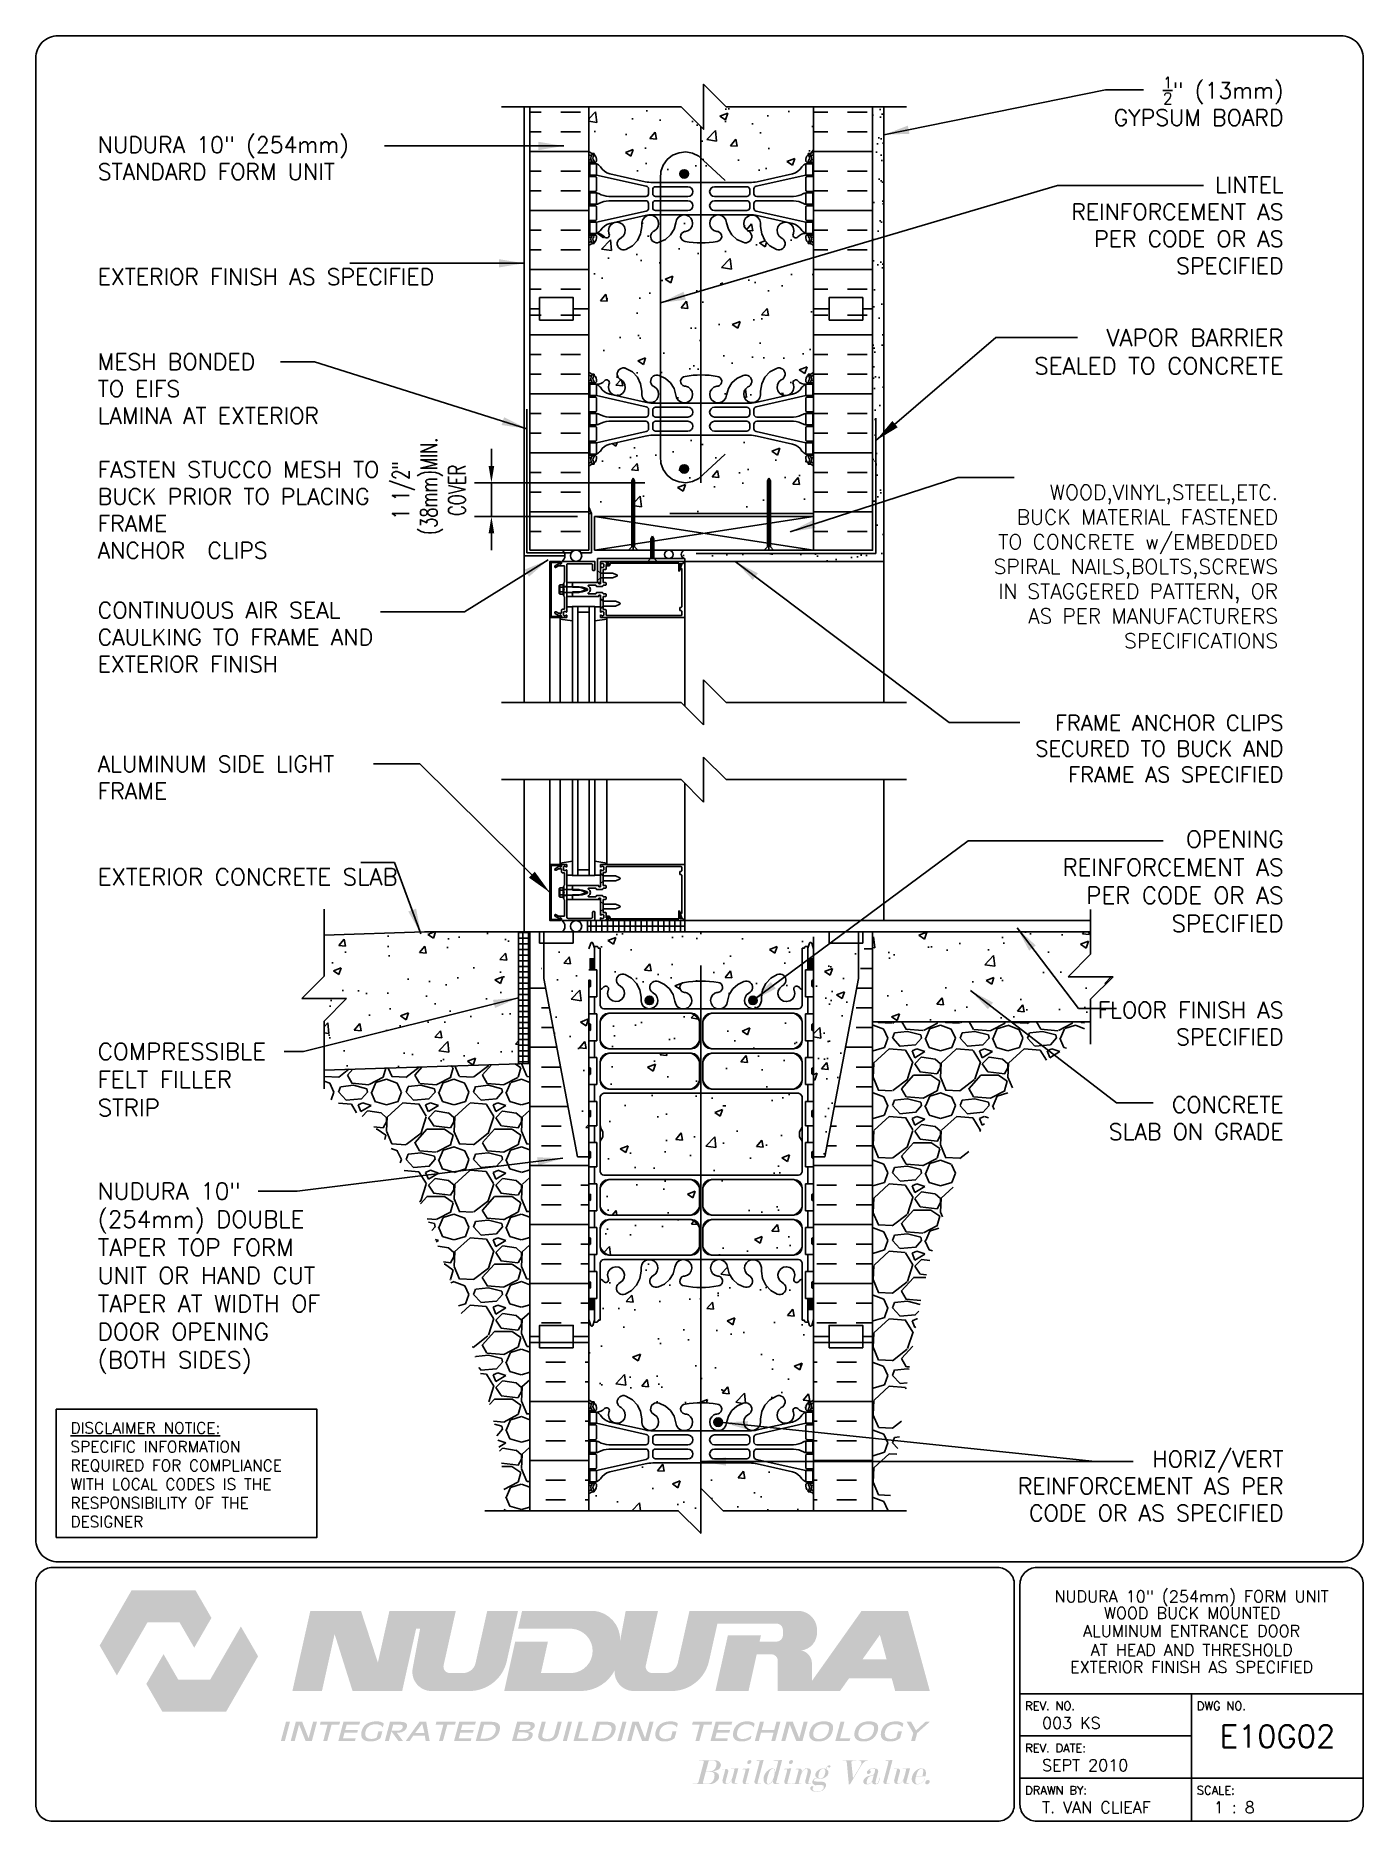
# Paper-space layout 'E10G02' of a CAD drawing. Header units: inches. Extents: x 0.42 to 7.8, y 0.49 to 10.41.
# The model-space entities are those that its viewports show. They can reach past a viewport. Long polylines and large blocks are cut down to what shows.
import ezdxf
from ezdxf.enums import TextEntityAlignment as Align

# ---------------------------------------------------------------- set-up
doc = ezdxf.new("R2010")
doc.units = ezdxf.units.IN
doc.header["$LTSCALE"] = 0.5
doc.header["$MEASUREMENT"] = 0
doc.linetypes.add('DASHED2', pattern=[0.375, 0.25, -0.125])
doc.linetypes.add('HIDDEN2', pattern=[0.1875, 0.125, -0.0625])
for name, color, linetype in [('HATCH', 12, 'Continuous'), ('LINE18', 9, 'Continuous'), ('line25', 2, 'Continuous'), ('LINE3', 3, 'Continuous'), ('LINE50', 5, 'Continuous'), ('LINE65', 3, 'Continuous'), ('LINE9', 9, 'Continuous'), ('LOGO', 7, 'Continuous'), ('PART_NUMBERS', 6, 'Continuous'), ('TBK_LINE65', 3, 'Continuous'), ('TBK_TEXT', 4, 'Continuous'), ('TEXT', 4, 'Continuous'), ('Web_Edge', 9, 'Continuous')]:
    doc.layers.add(name, color=color, linetype=linetype)
doc.styles.add('DIM', font='romans.shx', dxfattribs={"width": 0.7})
doc.styles.add('ROMANS', font='romans.shx', dxfattribs={"height": 0.75})
doc.styles.get("Standard").update_dxf_attribs({"font": 'romans.shx', "height": 0.75})
doc.dimstyles.new('ext_12', dxfattribs={"dimscale": 12, "dimtxt": 0.09375, "dimasz": 0.09375, "dimexe": 0.09375, "dimexo": 0.0625, "dimgap": 0.0625, "dimtad": 1, "dimdec": 1, "dimzin": 2, "dimdsep": 46, "dimlunit": 4, "dimtxsty": 'DIM', "dimcen": 0.09, "dimdle": 0.09375, "dimclrt": 4, "dimadec": 0, "dimazin": 0, "dimtfac": 1, "dimtdec": 1, "dimtmove": 2, "dimatfit": 3, "dimfxl": 1, "dimfrac": 2, "dimtolj": 1, "dimtzin": 0, "dimarcsym": 0})
doc.dimstyles.new('ext_8', dxfattribs={"dimscale": 8, "dimtxt": 0.09375, "dimasz": 0.09375, "dimexe": 0.09375, "dimexo": 0.0625, "dimgap": 0.0625, "dimtad": 1, "dimdec": 6, "dimzin": 3, "dimdsep": 46, "dimlunit": 4, "dimtxsty": 'DIM', "dimcen": 0.09, "dimdle": 0.09375, "dimclrt": 4, "dimadec": 0, "dimazin": 0, "dimtfac": 1, "dimtdec": 6, "dimtmove": 2, "dimatfit": 3, "dimfxl": 1, "dimfrac": 2, "dimtolj": 1, "dimtzin": 0, "dimarcsym": 0})
pattern_1 = [(50, (14.3913, -9.0328), (3.5863, -0.31376), [0.375, -4.125]), (355, (14.3913, -9.0328), (-0.693757, 3.76096), [0.3, -3.3]), (100.4514, (14.69, -9.059), (2.892547, 3.4472), [0.3187, -3.50571]), (46.1842, (14.3913, -8.0328), (5.336205, -0.827595), [0.5625, -6.1875]), (96.6356, (14.836, -8.1017), (4.67331, 4.87059), [0.47805, -5.25856]), (351.1842, (14.3913, -8.033), (4.67331, 4.87059), [0.45, -4.95]), (21, (14.8913, -8.2828), (2.984535, -2.013094), [0.375, -4.125]), (326, (14.8913, -8.2828), (1.216577, 3.62575), [0.3, -3.3]), (71.4514, (15.14, -8.4505), (4.201113, 1.612652), [0.3187, -3.50571]), (37.5, (14.3913, -9.0328), (0.060799, 1.664469), [0, -3.26, 0, -3.35, 0, -3.3125]), (7.5, (14.3913, -9.0328), (1.315348, 1.972059), [0, -1.91, 0, -3.185, 0, -1.2625]), (327.5, (13.2763, -9.0328), (2.669112, -0.1127744), [0, -1.25, 0, -3.9, 0, -5.175]), (317.5, (12.7763, -9.0328), (2.91593, 0.500525), [0, -1.625, 0, -2.59, 0, -3.675])]
pattern_2 = [(0, (-2734.8413, -333.6176), (0, 2.625), []), (0, (-2734.8413, -332.7426), (0, 2.625), [0.875, -0.875]), (0, (-2734.8413, -331.8676), (0, 2.625), [0.875, -0.875])]
pattern_3 = [(50, (0, 0), (3.5863, -0.31376), [0.375, -4.125]), (355, (0, 0), (-0.693757, 3.76096), [0.3, -3.3]), (100.4514, (0.299, -0.026), (2.892544, 3.4472), [0.3187, -3.50571]), (46.1842, (0, 1), (5.33621, -0.8276), [0.5625, -6.1875]), (96.6356, (0.4447, 0.931), (4.67331, 4.87059), [0.47805, -5.25857]), (351.1842, (0, 1), (4.67331, 4.87059), [0.45, -4.95]), (21, (0.5, 0.75), (2.984535, -2.013094), [0.375, -4.125]), (326, (0.5, 0.75), (1.216577, 3.62575), [0.3, -3.3]), (71.4514, (0.7487, 0.5822), (4.20111, 1.612656), [0.3187, -3.50571]), (37.5, (0, 0), (0.060799, 1.664469), [0, -3.26, 0, -3.35, 0, -3.3125]), (7.5, (0, 0), (1.315348, 1.972059), [0, -1.91, 0, -3.185, 0, -1.2625]), (327.5, (-1.115, 0), (2.669112, -0.1127744), [0, -1.25, 0, -3.9, 0, -5.175]), (317.5, (-1.615, 0), (2.91593, 0.500525), [0, -1.625, 0, -2.59, 0, -3.675])]

psp = doc.layouts.new('E10G02')

# ---------------------------------------------------------------- texts
at = {"layer": 'TBK_TEXT', "color": 7, "style": 'ROMANS'}
for s, p in [('REV. NO.', (5.9215, 1.107)), ('DWG NO.', (6.876, 1.107)), ('REV. DATE:', (5.9215, 0.8726)), ('DRAWN BY:', (5.9215, 0.6382)), ('SCALE:', (6.876, 0.6382))]:
    psp.add_text(s, height=0.04688, dxfattribs=at).set_placement(p)
at = {"layer": 'TEXT', "insert": (0.6134, 2.7065), "char_height": 0.0625, "width": 1.41371, "attachment_point": 1, "style": 'ROMANS'}
psp.add_mtext('{\\Fromans.shx|c1;\\LDISCLAIMER NOTICE:\\l\\PSPECIFIC INFORMATION REQUIRED FOR COMPLIANCE WITH LOCAL CODES IS THE RESPONSIBILITY OF THE DESIGNER}', dxfattribs=at)

msp = doc.modelspace()

# ---------------------------------------------------------------- texts
at = {"layer": 'TEXT', "char_height": 0.72}
for s, insert, width, attachment_point in [('\\A1;{\\H0.7x;\\S1/2;}" (13mm) GYPSUM BOARD', (225.9201776, 173.0767803), 9.475700367, 6), ('NUDURA 10" (254mm)\\PSTANDARD FORM UNIT', (173.1734732, 170.5476489), 14.97902193, 4), ('LINTEL REINFORCEMENT AS PER CODE OR AS SPECIFIED', (225.9201776, 167.5615899), 11.679221649, 6), ('EXTERIOR FINISH AS SPECIFIED', (173.1734732, 165.2774425), 14.97902193, 4), ('MESH BONDED \\PTO EIFS \\PLAMINA AT EXTERIOR', (173.1734732, 161.8568378), 13.640334054, 1), ('FASTEN STUCCO MESH TO BUCK PRIOR TO PLACING FRAME \\PANCHOR  CLIPS', (173.1734732, 157.0663651), 13.640334054, 1), ('{\\H0.9167x;WOOD,VINYL,STEEL,ETC. BUCK MATERIAL FASTENED TO CONCRETE w/EMBEDDED SPIRAL NAILS,BOLTS,SCREWS IN STAGGERED PATTERN, OR AS PER MANUFACTURERS SPECIFICATIONS}', (225.6701776, 152.388412), 14.073682581, 6), ('CONTINUOUS AIR SEAL CAULKING TO FRAME AND EXTERIOR FINISH  ', (173.1734732, 149.2486963), 14.97902193, 4), ('ALUMINUM SIDE LIGHT FRAME', (173.1734732, 143.0085149), 11.864783328, 4), ('FLOOR FINISH AS SPECIFIED', (225.9201776, 132.0690995), 9.056436142, 6), ('CONCRETE \\PSLAB ON GRADE', (225.9201776, 127.8584191), 9.056436142, 6), ('HORIZ/VERT REINFORCEMENT AS PER CODE OR AS SPECIFIED', (225.9201776, 111.5000445), 13.971097674, 6)]:
    msp.add_mtext(s, dxfattribs=dict(at, insert=insert, width=width, attachment_point=attachment_point))
at = {"layer": 'TEXT', "char_height": 0.75, "style": 'ROMANS'}
for s, insert, width, attachment_point in [('VAPOR BARRIER SEALED TO CONCRETE', (225.9201776, 162.9384012), 12.574050033, 3), ('{\\H0.9167x;FRAME ANCHOR CLIPS SECURED TO BUCK AND FRAME AS SPECIFIED}', (225.9201776, 145.7808385), 13.820396342, 3), ('OPENING REINFORCEMENT AS PER CODE OR AS SPECIFIED', (225.9201776, 140.6420515), 11.662038931, 3), ('EXTERIOR CONCRETE SLAB', (173.1734732, 138.5920812), 13.366575701, 4), ('COMPRESSIBLE FELT FILLER STRIP', (173.1734732, 129.5759329), 9.769706097, 4), ('NUDURA 10" (254mm) DOUBLE TAPER TOP FORM UNIT OR HAND CUT TAPER AT WIDTH OF DOOR OPENING (BOTH SIDES)', (173.1734732, 120.7367845), 11.944665999, 4)]:
    msp.add_mtext(s, dxfattribs=dict(at, insert=insert, width=width, attachment_point=attachment_point))

# ---------------------------------------------------------------- blocks, each defined once
blk = doc.blocks.new('TITLEBLOCK-Tag')
at = {"style": 'ROMANS'}
for tag, height, p in [('TITLE_LINE_1', 0.065, (0.927, -0.1328)), ('TITLE_LINE_2', 0.065, (0.9294, -0.2258)), ('CENTRE-LINE-3', 0.065, (0.927, -0.3246)), ('TITLE_LINE_4', 0.065, (0.927, -0.4299)), ('TITLE_LINE_5', 0.065, (0.927, -0.526)), ('DWG', 0.125, (1.4043, -0.9102))]:
    blk.add_attdef(tag, text='', height=height, dxfattribs=at).set_placement(p, align=Align.MIDDLE_CENTER)
for tag, p in [('LATEST_REVISION', (0.0954, -0.8366)), ('REVISION_DATE', (0.0954, -1.071)), ('DRAWN_BY', (0.0954, -1.3053)), ('SCALE', (1.0499, -1.3053))]:
    blk.add_attdef(tag, text='', height=0.065, dxfattribs=at).set_placement(p, align=Align.MIDDLE_LEFT)
blk = doc.blocks.new('*D6')
at = {"layer": 'Defpoints', "color": 0, "transparency": 16777216}
for p in [(190.685, 156.116), (198.009, 156.116), (195.016, 154.616)]:
    blk.add_point(p, dxfattribs=at)
at = {"layer": 'TEXT', "color": 0, "lineweight": -2, "transparency": 16777216}
for p, q in [((190.685, 156.866), (190.685, 157.616)), ((197.509, 156.116), (189.935, 156.116)), ((190.685, 154.616), (190.685, 156.116)), ((194.516, 154.616), (189.935, 154.616)), ((190.685, 153.866), (190.685, 153.116))]:
    blk.add_line(p, q, dxfattribs=at)
at = {"layer": 'TEXT', "color": 0, "transparency": 16777216}
for points in [[(190.56, 156.866), (190.81, 156.866), (190.685, 156.116)], [(190.56, 153.866), (190.81, 153.866), (190.685, 154.616)]]:
    blk.add_solid(points, dxfattribs=at)
at = {"layer": 'TEXT', "color": 4, "transparency": 16777216, "insert": (187.9, 155.777), "char_height": 0.75, "attachment_point": 5, "rotation": 90, "style": 'DIM'}
blk.add_mtext('\\A1;1 1/2" \\P (38mm)MIN. \\PCOVER', dxfattribs=at)

# ---------------------------------------------------------------- dimensions: what is measured, and where the dimension line sits
at = {"layer": 'TEXT'}
dim = msp.add_linear_dim(base=(190.6845421, 156.1164942), p1=(195.0156476, 154.6164942), p2=(198.0089113, 156.1164942), angle=90, text='<> \\P (38mm)MIN. \\PCOVER', dimstyle='ext_8', dxfattribs=at)
dim.commit()
dim.dimension.update_dxf_attribs({"geometry": '*D6', "text_midpoint": (187.8995318, 155.7766686), "dimtype": 160})

# ---------------------------------------------------------------- hatches: boundary and pattern name
at = {"layer": 'HATCH'}
h = msp.add_hatch(dxfattribs=at)
h.set_pattern_fill('AR-CONC', color=256, scale=0.5)
h.set_pattern_definition(pattern_3)
h.paths.add_polyline_path([(205.0156476, 170.846301), (205.0156476, 172.8372698), (201.1234697, 172.8372513), (200.1234697, 173.8372513), (200.1234697, 171.8372513), (199.1234697, 172.8372513), (195.0156476, 172.8372709), (195.0156476, 170.8463089, 0.0884161507), (195.1616506, 170.7489972), (195.2516506, 170.7489972), (195.2516506, 170.7072712, -0.2490694202), (195.3616506, 170.500148), (195.3616506, 170.432648, -0.4142135624), (195.2991506, 170.370148), (195.2516506, 170.370148), (195.2516506, 170.300148), (195.3566506, 170.300148, -0.1686720398), (195.5426316, 170.1505651, 0.174450119), (195.9500647, 169.854758), (197.5308603, 169.5017988, 0.0549743364), (197.8577307, 169.4657509), (200.0156517, 169.4657509), (202.1735727, 169.4657509, 0.0549743364), (202.5004431, 169.5017988), (204.0812387, 169.854758, 0.174450119), (204.4886718, 170.1505651, -0.1686720398), (204.6746528, 170.300148), (204.7796528, 170.300148), (204.7796528, 170.370148), (204.7321528, 170.370148, -0.4142135624), (204.6696528, 170.432648), (204.6696528, 170.500148, -0.2490694202), (204.7796528, 170.7072712), (204.7796528, 170.7489972), (204.8696528, 170.7489972, 0.0884104074)])
h = msp.add_hatch(dxfattribs=at)
h.set_pattern_fill('AR-SAND', color=256, scale=0.5, style=0)
h.set_pattern_definition([(37.5, (-2628.2139, -332.94145), (-0.03149668, 0.96341188), [0, -0.76, 0, -0.85, 0, -0.8125]), (7.5, (-2628.2139, -332.9415), (0.88488835, 1.41107303), [0, -0.41, 0, -0.685, 0, -0.2625]), (327.5, (-2628.8289, -332.94145), (1.55707093, 0.00282953), [0, -0.25, 0, -0.9, 0, -1.175]), (317.5, (-2628.8289, -332.9415), (1.5030633, 0.4388378), [0, -0.125, 0, -0.59, 0, -0.675])])
h.paths.add_polyline_path([(208.1406476, 159.9032613), (207.6406476, 159.9032613), (207.6406476, 154.6036771), (208.1406476, 154.6036771)])
h.paths.add_polyline_path([(207.6406476, 159.9032613), (208.1406476, 159.9032613), (208.1406476, 164.1405859), (207.6406476, 164.1405859), (207.6406476, 163.8463089)])
h.paths.add_polyline_path([(207.6406476, 164.1405859), (208.1406476, 164.1405859), (208.1406476, 172.8372513), (207.6406476, 172.8372513)])
h = msp.add_hatch(dxfattribs=at)
h.set_pattern_fill('AR-CONC', color=256, scale=0.5)
h.set_pattern_definition(pattern_3)
h.paths.add_polyline_path([(205.0156476, 156.8463168, 0.0884104075), (204.8696528, 156.9436206), (204.7796528, 156.9436206), (204.7796528, 156.9853467, -0.2490694202), (204.6696528, 157.1924698), (204.6696528, 157.2599698, -0.4142135624), (204.7321528, 157.3224698), (204.7796528, 157.3224698), (204.7796528, 157.3924698), (204.6746528, 157.3924698, -0.155528605), (204.4989599, 157.526515, 0.1809141487), (204.0812387, 157.8378599), (202.5004431, 158.1908191, 0.0549743364), (202.1735727, 158.226867), (200.0156517, 158.226867), (197.8577307, 158.226867, 0.0549743364), (197.5308603, 158.1908191), (195.9500647, 157.8378599, 0.1809141487), (195.5323435, 157.526515, -0.155528605), (195.3566506, 157.3924698), (195.2516506, 157.3924698), (195.2516506, 157.3224698), (195.2991506, 157.3224698, -0.4142135624), (195.3616506, 157.2599698), (195.3616506, 157.1924698, -0.2490694202), (195.2516506, 156.9853467), (195.2516506, 156.9436206), (195.1616506, 156.9436206, 0.0884161507), (195.0156476, 156.8463089), (195.0156476, 155.0332873), (195.1357714, 154.7459895), (196.9261302, 154.7459895), (196.9261302, 156.2035391), (196.9886302, 156.3230478), (197.0511302, 156.2035391), (197.0511302, 154.7459895), (202.9666925, 154.7459895), (202.9666925, 156.2035391), (203.0291925, 156.3230478), (203.0916925, 156.2035391), (203.0916925, 154.7459895), (205.0156476, 154.7459895)])
h.paths.add_polyline_path([(205.0156476, 163.8463089), (205.0156476, 166.653995, 0.0884104075), (204.8696528, 166.7512988), (204.7796528, 166.7512988), (204.7796528, 166.7930249, -0.2490694202), (204.6696528, 167.000148), (204.6696528, 167.067648, -0.4142135624), (204.7321528, 167.130148), (204.7796528, 167.130148), (204.7796528, 167.200148), (204.6746528, 167.200148, 0.2317357956), (204.3169883, 167.0491237, -0.8344002604), (204.1054841, 167.1746681), (204.1171943, 167.196014, 2.155403934), (203.5785464, 167.0015962, -1), (203.3649571, 166.490494, -0.3112229933), (202.6559827, 167.5064882), (202.6564926, 167.671476, 1.6613820595), (202.0954095, 167.3187356, -1), (201.8818202, 166.8076334, -0.3009499256), (201.1455799, 167.6799308, 1.6613820595), (200.5844968, 167.3271904, 0.0556171619), (200.7637951, 167.2816199, -0.8432432356), (200.7294786, 166.8492986, -0.0475443617), (200.0156517, 166.7845429, -0.0475443617), (199.3018248, 166.8492986, -0.8432432356), (199.2675083, 167.2816199, 0.0556171619), (199.4468066, 167.3271904, 1.6613820595), (198.8857235, 167.6799308, -0.3009499256), (198.1494832, 166.8076334, -1), (197.9358939, 167.3187356, 1.6613820595), (197.3748108, 167.671476), (197.3753207, 167.5064882, -0.3112229933), (196.6663463, 166.490494, -1), (196.452757, 167.0015962, 2.155403934), (195.9141091, 167.196014), (195.9258193, 167.1746681, -0.8343745963), (195.7143201, 167.049118, 0.2317403101), (195.3566506, 167.200148), (195.2516506, 167.200148), (195.2516506, 167.130148), (195.2991506, 167.130148, -0.4142135624), (195.3616506, 167.067648), (195.3616506, 167.000148, -0.2490694202), (195.2516506, 166.7930249), (195.2516506, 166.7512988), (195.1616506, 166.7512988, 0.0884161507), (195.0156476, 166.6539871), (195.0156476, 163.8463089), (195.0156476, 161.0386307, 0.0884161507), (195.1616506, 160.941319), (195.2516506, 160.941319), (195.2516506, 160.899593, -0.2490694202), (195.3616506, 160.6924698), (195.3616506, 160.6249698, -0.4142135624), (195.2991506, 160.5624698), (195.2516506, 160.5624698), (195.2516506, 160.4924698), (195.3566506, 160.4924698, 0.2317357955), (195.7143151, 160.6434942, -0.8344002608), (195.9258193, 160.5179498), (195.9141091, 160.4966039, 2.155403934), (196.452757, 160.6910216, -1), (196.6663463, 161.2021238, -0.3112229933), (197.3753207, 160.1861297), (197.3748108, 160.0211419, 1.6613820595), (197.9358939, 160.3738822, -1), (198.1494832, 160.8849844, -0.3009499256), (198.8857235, 160.012687, 1.6613820595), (199.4468066, 160.3654274, 0.0556171619), (199.2675083, 160.410998, -0.8432432356), (199.3018248, 160.8433193, -0.0475443617), (200.0156517, 160.9080749, -0.0475443617), (200.7294786, 160.8433193, -0.8432432356), (200.7637951, 160.410998, 0.0556171619), (200.5844968, 160.3654274, 1.6613820595), (201.1455799, 160.012687, -0.3009499256), (201.8818202, 160.8849844, -1), (202.0954095, 160.3738822, 1.6613820595), (202.6564926, 160.0211419), (202.6559827, 160.1861297, -0.3112229933), (203.3649571, 161.2021238, -1), (203.5785464, 160.6910216, 2.155403934), (204.1171943, 160.4966039), (204.1054841, 160.5179498, -0.8343745963), (204.3169833, 160.6434999, 0.2317403101), (204.6746528, 160.4924698), (204.7796528, 160.4924698), (204.7796528, 160.5624698), (204.7321528, 160.5624698, -0.4142135624), (204.6696528, 160.6249698), (204.6696528, 160.6924698, -0.2490694202), (204.7796528, 160.899593), (204.7796528, 160.941319), (204.8696528, 160.941319, 0.0884104075), (205.0156476, 161.0386229)])
h = msp.add_hatch(dxfattribs=at)
h.set_pattern_fill('AR-SAND', color=256, scale=0.5, style=0)
h.paths.add_polyline_path([(208.1406476, 152.6164942), (208.1406476, 154.9496479), (207.7847937, 154.9496479), (207.7847937, 152.9712192), (199.1327193, 152.9712192, 0.4163939541), (199.2839485, 152.7420299), (199.2839485, 152.6164942)])
h = msp.add_hatch(dxfattribs=at)
h.set_pattern_fill('NET', color=256, scale=2, style=0)
h.set_pattern_definition([(0, (179.59955, 24.90167), (0, 0.25), []), (90, (179.59955, 24.90167), (-0.25, 2e-17), [])])
h.paths.add_polyline_path([(195.7639485, 136.645074), (195.5539485, 136.645074), (195.2839485, 136.645074), (194.9553282, 136.645074), (194.9553282, 136.145074), (199.2839485, 136.145074), (199.2839485, 136.645074)])
h = msp.add_hatch(dxfattribs=at)
h.set_pattern_fill('AR-CONC', color=256, scale=0.5, style=0)
h.set_pattern_definition([(50, (179.5995, 24.9017), (3.5863, -0.31376), [0.375, -4.125]), (355, (179.5995, 24.9017), (-0.69376, 3.76096), [0.3, -3.3]), (100.4514, (179.8984, 24.8755), (2.89255, 3.4472), [0.3187, -3.50571]), (46.184, (179.5995, 25.9017), (5.3362, -0.8276), [0.5625, -6.1875]), (96.6356, (180.044, 25.8327), (4.67331, 4.8706), [0.47805, -5.25856]), (351.184, (179.5995, 25.9017), (4.6733, 4.8706), [0.45, -4.95]), (21, (180.0995, 25.6517), (2.984535, -2.013094), [0.375, -4.125]), (326, (180.0995, 25.6517), (1.21658, 3.62575), [0.3, -3.3]), (71.4514, (180.3483, 25.484), (4.20111, 1.61265), [0.3187, -3.50571]), (37.5, (179.5995, 24.9017), (0.0608, 1.66447), [0, -3.26, 0, -3.35, 0, -3.3125]), (7.5, (179.5995, 24.9017), (1.315348, 1.972059), [0, -1.91, 0, -3.185, 0, -1.2625]), (327.5, (178.4845, 24.9017), (2.669112, -0.112774), [0, -1.25, 0, -3.9, 0, -5.175]), (317.5, (177.9845, 24.9017), (2.91593, 0.500525), [0, -1.625, 0, -2.59, 0, -3.675])])
h.paths.add_polyline_path([(191.8897219, 136.145074), (187.7031476, 136.145074), (183.2449646, 135.9984033), (183.2449646, 135.145074), (182.2449646, 134.145074), (184.2449646, 134.145074), (183.2449646, 133.145074), (183.2449646, 129.9951571), (191.8897219, 130.2795931)])
h = msp.add_hatch(dxfattribs=at)
h.set_pattern_fill('NET', color=256, scale=2, style=0)
h.set_pattern_definition([(0, (70.82741, -21.6407), (0, 0.25), []), (90, (70.82741, -21.6407), (-0.25, 2e-17), [])])
h.paths.add_polyline_path([(192.3897219, 132.8497354), (191.8897219, 132.98371), (191.8897219, 130.2795931), (192.3897219, 130.2960427)])
h.paths.add_polyline_path([(192.3897219, 135.0461748), (191.8897219, 135.1354422), (191.8897219, 132.98371), (192.3897219, 132.8497354)])
h.paths.add_polyline_path([(192.3897219, 136.145074), (191.8897219, 136.145074), (191.8897219, 135.1354422), (192.3897219, 135.0461748)])
h = msp.add_hatch(dxfattribs=at)
h.set_pattern_fill('INSUL', color=256, scale=7, style=0)
h.set_pattern_definition(pattern_2)
edge = h.paths.add_edge_path()
edge.add_line((195.0156476, 126.145074), (194.5156476, 126.145074))
edge.add_line((194.5156476, 126.145074), (192.7656476, 135.395074))
edge.add_line((192.7656476, 135.395074), (192.7656476, 136.145074))
edge.add_line((192.7656476, 136.145074), (192.3906476, 136.145074))
edge.add_line((192.3906476, 136.145074), (192.3906476, 118.145074))
edge.add_line((192.3906476, 118.145074), (192.8281476, 118.145074))
edge.add_line((192.8281476, 118.145074), (192.8281476, 118.645074))
edge.add_line((192.8281476, 118.645074), (194.3281476, 118.645074))
edge.add_line((194.3281476, 118.645074), (194.3281476, 118.145074))
edge.add_line((194.3281476, 118.145074), (194.7656476, 118.145074))
edge.add_line((195.0156476, 126.145074), (195.0156476, 118.145074))
h = msp.add_hatch(dxfattribs=at)
h.set_pattern_fill('AR-CONC', color=256, scale=0.5)
h.paths.add_polyline_path([(193.0156476, 134.0736454), (193.0156476, 135.645074), (194.3281512, 135.645074), (194.3281512, 136.145074), (195.0156512, 136.145074), (195.0156512, 126.145074), (194.5156476, 126.145074)])
h = msp.add_hatch(dxfattribs=at)
h.set_pattern_fill('AR-CONC', color=256, scale=0.5)
h.paths.add_polyline_path([(204.5056512, 135.4163408), (204.6056512, 135.4163408), (204.6056512, 135.4463408, -0.4142135624), (204.6556512, 135.4963408), (204.7817382, 135.4963408), (204.8306512, 135.6463408, -0.6), (204.9306512, 135.6463408), (205.0156476, 135.3856853), (205.0156476, 136.145074), (195.0156512, 136.145074), (195.0156512, 135.3856964), (195.100644, 135.6463408, -0.6), (195.200644, 135.6463408), (195.249557, 135.4963408), (195.375644, 135.4963408, -0.4142135624), (195.425644, 135.4463408), (195.425644, 135.4163408), (195.525644, 135.4163408), (195.5256471, 133.5790855, 0.1089334971), (195.6783157, 133.692271, -0.8344002601), (195.8898199, 133.5667266), (195.8781097, 133.5453807, 2.155403934), (196.4167576, 133.7397985, -1), (196.6303469, 134.2509007, -0.3112229933), (197.3393213, 133.2349065), (197.3388114, 133.0699187, 1.6613820595), (197.8998945, 133.4226591, -1), (198.1134838, 133.9337613, -0.3009499256), (198.8497241, 133.0614639, 1.6613820595), (199.4108072, 133.4142043, 0.0556171619), (199.231509, 133.4597749, -0.8432432356), (199.2658254, 133.8920962, -0.0499324055), (200.0156476, 133.9565165, -0.0499324055), (200.7654697, 133.8920962, -0.8432432356), (200.7997862, 133.4597749, 0.0556171619), (200.620488, 133.4142043, 1.6613820595), (201.1815711, 133.0614639, -0.3009499256), (201.9178114, 133.9337613, -1), (202.1314007, 133.4226591, 1.6613820595), (202.6924838, 133.0699187), (202.6919739, 133.2349065, -0.3112229933), (203.4009483, 134.2509007, -1), (203.6145376, 133.7397985, 2.155403934), (204.1531854, 133.5453807), (204.1414752, 133.5667266, -0.8343745963), (204.3529745, 133.6922767, 0.1089398157), (204.5056512, 133.5790841)])
h.paths.add_polyline_path([(199.9394017, 130.3702934, 0.2256517541), (199.5644017, 130.7452934), (195.9006522, 130.7452934, 0.2256517541), (195.5256522, 130.3702934), (195.5256522, 129.5294875, 0.2256517541), (195.9006522, 129.1544875), (199.5644017, 129.1544875, 0.2256517541), (199.9394017, 129.5294875)])
h.paths.add_polyline_path([(199.9394017, 132.1517209, 0.2256517541), (199.5644017, 132.5267209), (195.9006522, 132.5267209, 0.2256517541), (195.5256522, 132.1517209), (195.5256522, 131.310915, 0.2256517541), (195.9006522, 130.935915), (199.5644017, 130.935915, 0.2256517541), (199.9394017, 131.310915)])
h.paths.add_polyline_path([(204.5056512, 132.1517209, 0.2256517541), (204.1306512, 132.5267209), (200.4669017, 132.5267209, 0.2256517541), (200.0919017, 132.1517209), (200.0919017, 131.310915, 0.2256517541), (200.4669017, 130.935915), (204.1306512, 130.935915, 0.2256517541), (204.5056512, 131.310915)])
h.paths.add_polyline_path([(204.5056512, 130.3702934, 0.2256517541), (204.1306512, 130.7452934), (200.4669017, 130.7452934, 0.2256517541), (200.0919017, 130.3702934), (200.0919017, 129.5294875, 0.2256517541), (200.4669017, 129.1544875), (204.1306512, 129.1544875, 0.2256517541), (204.5056512, 129.5294875)])
h.paths.add_polyline_path([(204.5056512, 126.832724), (204.3856512, 127.032724), (204.3856512, 127.145074), (204.3856512, 127.257424), (204.5056512, 127.457424), (204.5056512, 128.8188638, 0.2681384485), (204.3445005, 128.9669873), (195.6868029, 128.9669873, 0.2681558505), (195.5256479, 128.8188503), (195.5256479, 127.4574173), (195.645644, 127.257424), (195.645644, 127.145074), (195.645644, 127.032724), (195.5256479, 126.8327306), (195.5256479, 125.4712976, 0.2681558505), (195.6868029, 125.3231606), (204.3445005, 125.3231606, 0.2681384485), (204.5056512, 125.4712841)])
h.paths.add_polyline_path([(199.9394017, 124.7606604, 0.2256517541), (199.5644017, 125.1356604), (195.9006522, 125.1356604, 0.2256517541), (195.5256522, 124.7606604), (195.5256522, 123.9198545, 0.2256517541), (195.9006522, 123.5448545), (199.5644017, 123.5448545, 0.2256517541), (199.9394017, 123.9198545)])
h.paths.add_polyline_path([(204.5056512, 124.7606604, 0.2256517541), (204.1306512, 125.1356604), (200.4669017, 125.1356604, 0.2256517541), (200.0919017, 124.7606604), (200.0919017, 123.9198545, 0.2256517541), (200.4669017, 123.5448545), (204.1306512, 123.5448545, 0.2256517541), (204.5056512, 123.9198545)])
h.paths.add_polyline_path([(204.5056512, 122.9792329, 0.2256517541), (204.1306512, 123.3542329), (200.4669017, 123.3542329, 0.2256517541), (200.0919017, 122.9792329), (200.0919017, 122.138427, 0.2256517541), (200.4669017, 121.763427), (204.1306512, 121.763427, 0.2256517541), (204.5056512, 122.138427)])
h.paths.add_polyline_path([(199.9394017, 122.9792329, 0.2256517541), (199.5644017, 123.3542329), (195.9006522, 123.3542329, 0.2256517541), (195.5256522, 122.9792329), (195.5256522, 122.138427, 0.2256517541), (195.9006522, 121.763427), (199.5644017, 121.763427, 0.2256517541), (199.9394017, 122.138427)])
h.paths.add_polyline_path([(204.6556512, 118.7938071, -0.4142135624), (204.6056512, 118.8438071), (204.6056512, 118.8738071), (204.5056512, 118.8738071), (204.5056512, 120.7110638, 0.1089354805), (204.3529794, 120.5978769, -0.8344002599), (204.1414752, 120.7234213), (204.1531854, 120.7447672, 2.155403934), (203.6145376, 120.5503494, -1), (203.4009483, 120.0392472, -0.3112229933), (202.6919739, 121.0552414), (202.6924838, 121.2202292, 1.6613820595), (202.1314007, 120.8674888, -1), (201.9178114, 120.3563866, -0.3009499256), (201.1815711, 121.228684, 1.6613820595), (200.620488, 120.8759436, 0.0556171619), (200.7997862, 120.830373, -0.8432432356), (200.7654697, 120.3980518, -0.0499324055), (200.0156476, 120.3336314, -0.0499324055), (199.2658254, 120.3980518, -0.8432432356), (199.231509, 120.830373, 0.0556171619), (199.4108072, 120.8759436, 1.6613820595), (198.8497241, 121.228684, -0.3009499256), (198.1134838, 120.3563866, -1), (197.8998945, 120.8674888, 1.6613820595), (197.3388114, 121.2202292), (197.3393213, 121.0552414, -0.3112229933), (196.6303469, 120.0392472, -1), (196.4167576, 120.5503494, 2.155403934), (195.8781097, 120.7447672), (195.8898199, 120.7234213, -0.8343745963), (195.6783207, 120.5978712, 0.1089377873), (195.5256472, 120.7110623), (195.525644, 118.8738071), (195.425644, 118.8738071), (195.425644, 118.8438071, -0.4142135624), (195.375644, 118.7938071), (195.249557, 118.7938071), (195.200644, 118.6438071, -0.6), (195.100644, 118.6438071), (195.0156476, 118.9044626), (195.0156476, 118.145074), (195.0156476, 115.3373958, 0.0884161507), (195.1616506, 115.2400841), (195.2516506, 115.2400841), (195.2516506, 115.198358, -0.2490694202), (195.3616506, 114.9912349), (195.3616506, 114.9237349, -0.4142135624), (195.2991506, 114.8612349), (195.2516506, 114.8612349), (195.2516506, 114.7912349), (195.3566506, 114.7912349, 0.2317357951), (195.7143151, 114.9422592, -0.8344002631), (195.9258193, 114.8167148), (195.9141091, 114.7953689, 2.155403934), (196.452757, 114.9897866, -1), (196.6663463, 115.5008888, -0.3112229933), (197.3753207, 114.4848947), (197.3748108, 114.3199069, 1.6613820595), (197.9358939, 114.6726473, -1), (198.1494832, 115.1837495, -0.3009499256), (198.8857235, 114.3114521, 1.6613820595), (199.4468066, 114.6641925, 0.0556171619), (199.2675083, 114.709763, -0.8432432356), (199.3018248, 115.1420843, -0.0475443617), (200.0156517, 115.2068399, -0.0475443617), (200.7294786, 115.1420843, -0.8432432356), (200.7637951, 114.709763, 0.0556171619), (200.5844968, 114.6641925, 1.6613820595), (201.1455799, 114.3114521, -0.3009499256), (201.8818202, 115.1837495, -1), (202.0954095, 114.6726473, 1.6613820595), (202.6564926, 114.3199069), (202.6559827, 114.4848947, -0.3112229933), (203.3649571, 115.5008888, -1), (203.5785464, 114.9897866, 2.155403934), (204.1171943, 114.7953689), (204.1054841, 114.8167148, -0.8343745963), (204.3169833, 114.9422649, 0.2317403101), (204.6746528, 114.7912349), (204.7796528, 114.7912349), (204.7796528, 114.8612349), (204.7321528, 114.8612349, -0.4142135624), (204.6696528, 114.9237349), (204.6696528, 114.9912349, -0.2490694202), (204.7796528, 115.198358), (204.7796528, 115.2400841), (204.8696528, 115.2400841, 0.0884104075), (205.0156476, 115.3373879), (205.0156476, 118.145074), (205.0156479, 118.9044637), (204.9306512, 118.6438071, -0.6), (204.8306512, 118.6438071), (204.7817382, 118.7938071)])
h.paths.add_polyline_path([(202.5004431, 112.4895841, 0.0549743364), (202.1735727, 112.525632), (200.0156517, 112.525632), (197.8577307, 112.525632, 0.0549743364), (197.5308603, 112.4895841), (195.9500647, 112.1366249, 0.1809141487), (195.5323435, 111.82528, -0.155528605), (195.3566506, 111.6912349), (195.2516506, 111.6912349), (195.2516506, 111.6212349), (195.2991506, 111.6212349, -0.4142135624), (195.3616506, 111.5587349), (195.3616506, 111.4912349, -0.2490694202), (195.2516506, 111.2841117), (195.2516506, 111.2423856), (195.1616506, 111.2423856, 0.0884161507), (195.0156476, 111.145074), (195.0156476, 110.3999566), (198.9984697, 110.3999391), (199.9984697, 109.3999391), (199.9984697, 111.3999391), (200.9984697, 110.3999391), (205.0156476, 110.3999578), (205.0156476, 111.1450818, 0.0884104075), (204.8696528, 111.2423856), (204.7796528, 111.2423856), (204.7796528, 111.2841117, -0.2490694202), (204.6696528, 111.4912349), (204.6696528, 111.5587349, -0.4142135624), (204.7321528, 111.6212349), (204.7796528, 111.6212349), (204.7796528, 111.6912349), (204.6746528, 111.6912349, -0.155528605), (204.4989599, 111.82528, 0.1809141487), (204.0812387, 112.1366249)])
h = msp.add_hatch(dxfattribs=at)
h.set_pattern_fill('AR-CONC', color=256, scale=0.5, style=0)
h.set_pattern_definition(pattern_1)
h.paths.add_polyline_path([(207.0156512, 134.0736454), (207.0156512, 136.145074), (205.0156476, 136.145074), (205.0156512, 126.145074), (205.5156512, 126.145074)])
h = msp.add_hatch(dxfattribs=at)
h.set_pattern_fill('AR-CONC', color=256, scale=0.5)
h.paths.add_polyline_path([(207.0156512, 134.0736454), (207.0156512, 135.645074), (205.7031476, 135.645074), (205.7031476, 136.145074), (205.0156476, 136.145074), (205.0156476, 126.145074), (205.5156512, 126.145074)])
h = msp.add_hatch(dxfattribs=at)
h.set_pattern_fill('INSUL', color=256, scale=7, style=0)
h.set_pattern_definition(pattern_2)
edge = h.paths.add_edge_path()
edge.add_line((205.0156512, 126.145074), (205.5156512, 126.145074))
edge.add_line((205.5156512, 126.145074), (207.2656512, 135.395074))
edge.add_line((207.2656512, 135.395074), (207.2656512, 136.145074))
edge.add_line((207.2656512, 136.145074), (207.6406512, 136.145074))
edge.add_line((207.6406512, 136.145074), (207.6406512, 118.145074))
edge.add_line((207.6406512, 118.145074), (207.2031512, 118.145074))
edge.add_line((207.2031512, 118.145074), (207.2031512, 118.645074))
edge.add_line((207.2031512, 118.645074), (205.7031512, 118.645074))
edge.add_line((205.7031512, 118.645074), (205.7031512, 118.145074))
edge.add_line((205.7031512, 118.145074), (205.2656512, 118.145074))
edge.add_line((205.0156512, 126.145074), (205.0156512, 118.145074))
h = msp.add_hatch(dxfattribs=at)
h.set_pattern_fill('AR-CONC', color=256, scale=0.5, style=0)
h.set_pattern_definition(pattern_1)
h.paths.add_polyline_path([(217.3381671, 132.1450918), (217.3381671, 133.145074), (218.3381671, 134.145074), (216.3381671, 134.145074), (217.3381671, 135.145074), (217.3381671, 136.145074), (207.6406476, 136.145074), (207.6406476, 132.144497)])
h = msp.add_hatch(dxfattribs=at)
h.set_pattern_fill('GRAVEL', color=256, scale=3, style=0)
h.set_pattern_definition([(228.0128, (209.80065, 113.39994), (-23.9999947, -27.000004), [0.40361, -39.95726]), (184.9697, (209.53065, 113.09994), (36.00000315, 2.9999739), [0.6926, -68.56777]), (132.5104, (208.84065, 113.03994), (29.9999722, -33.000026), [0.48836, -48.3481]), (267.2737, (207.67065, 112.28994), (2.99998805, 60.0000009), [0.63071, -62.44067]), (292.8337, (207.64065, 111.65994), (-15.0000297, 35.9999892), [0.61847, -61.22812]), (357.2737, (207.88065, 111.08994), (-60.0000009, 2.99998805), [0.63071, -62.44067]), (37.6942, (208.51065, 111.05994), (-39.00002204, -29.9999712), [0.83409, -82.57455]), (72.2553, (209.17065, 111.56994), (21.0000323, 65.9999887), [0.78746, -77.95896]), (121.4296, (209.41065, 112.31994), (-24.0000247, 38.9999851), [0.63285, -62.65222]), (175.2364, (209.08065, 112.85994), (33.0000028, -2.9999746), [0.7225, -35.40229]), (222.3974, (208.36065, 112.91994), (-36.00002205, -32.99997625), [0.934344, -92.500125]), (138.8141, (210.64065, 112.25994), (-21.000009, 17.999992), [0.3189, -31.57153]), (171.4692, (210.40065, 112.46994), (38.9999949, -6.0000237), [0.60671, -60.06453]), (225, (209.8006, 112.56), (-3e-16, -3), [0.42426, -3.81838]), (203.1986, (209.59065, 112.91994), (14.999999, 6.000004), [0.22847, -22.61885]), (291.8014, (209.38065, 112.82994), (-3, 9.000001), [0.3231, -15.83239]), (30.9638, (209.50065, 112.52994), (8.999994, 6.000007), [0.52479, -16.96807]), (161.565, (209.95065, 112.7999), (6, -2.999995), [0.37947, -9.10736]), (16.3895, (207.64065, 112.82994), (30.0000066, 8.9999781), [0.5316, -52.62853]), (70.3462, (208.15065, 112.97994), (-11.9999857, -33.0000064), [0.44598, -44.15222]), (293.1986, (209.95065, 113.39994), (-6.000004, 14.999999), [0.45694, -22.39037]), (343.6105, (210.13065, 112.97994), (-30.0000066, 8.9999781), [0.5316, -52.62853]), (339.444, (207.64065, 110.96994), (-15.0000055, 5.999988), [0.51264, -25.11937]), (294.7751, (208.12065, 110.78994), (-14.9999766, 33.0000103), [0.42953, -42.52393]), (66.8014, (209.98065, 110.39994), (6.000004, 14.999999), [0.45694, -22.39037]), (17.354, (210.16065, 110.81994), (-39.000006, -11.9999835), [0.50289, -49.78627]), (69.444, (208.51065, 110.39994), (-5.999988, -15.0000055), [0.25632, -25.3757]), (101.31, (209.80065, 110.39994), (-2.999993, 12.000002), [0.15297, -15.14409]), (165.9638, (209.77065, 110.54994), (9.000002, -2.999994), [0.61847, -11.75085]), (186.009, (209.17065, 110.69994), (29.9999993, 2.999998), [0.57315, -56.74177]), (303.69, (209.50065, 112.2599), (-3.000004, 6), [0.43267, -10.384]), (353.1572, (209.74065, 111.89994), (50.9999981, -6.000024), [0.75538, -74.78269]), (60.9454, (210.49065, 111.80994), (-12, -21.000001), [0.30887, -30.57802]), (90, (210.6406, 112.08), (-3, 3), [0.18, -2.82]), (120.2564, (209.11065, 110.78994), (11.9999847, -21.0000074), [0.41677, -41.26056]), (48.0128, (208.90065, 111.14994), (23.9999947, 27.000004), [0.80722, -39.55366]), (0, (209.4406, 111.75), (3, 3), [0.78, -2.22]), (325.3048, (210.22065, 111.74994), (-29.9999828, 21.0000258), [0.47434, -46.95982]), (254.0546, (210.61065, 111.47994), (-3, -12), [0.4368, -21.40352]), (207.646, (210.49065, 111.05994), (-56.9999874, -30.00002314), [0.711195, -70.40842]), (175.4261, (209.86065, 110.72994), (-39.0000017, 2.9999844), [0.7524, -74.48722])])
edge = h.paths.add_edge_path()
edge.add_line((207.6406476, 132.1444646), (207.6406476, 118.145074))
edge.add_line((207.6406476, 118.145074), (207.6406476, 110.3999391))
edge.add_line((207.6406476, 110.3999391), (208.3147296, 110.3999391))
edge.add_spline(control_points=[(208.3147296, 110.3999391), (208.4229959, 111.0452757), (209.1842203, 115.6503185), (209.7929158, 122.5733568), (213.3789013, 129.4720083), (216.2673431, 130.9724399), (217.0622488, 131.385362)], knot_values=[0, 0, 0, 0, 1.9620139328, 13.9997916935, 21.004381024, 23.6639904352, 23.6639904352, 23.6639904352, 23.6639904352], degree=3, periodic=0)
edge.add_line((217.0622488, 131.385362), (217.0622488, 132.145074))
edge.add_line((217.0622488, 132.145074), (207.6406476, 132.1444646))
h = msp.add_hatch(dxfattribs=at)
h.set_pattern_fill('GRAVEL', color=256, scale=3, style=0)
h.set_pattern_definition([(228.01279, (2.16, 3), (-24, -27), [0.403608, -39.957264]), (184.96974, (1.89, 2.7), (36, 3), [0.692604, -68.567774]), (132.51045, (1.2, 2.64), (30, -33), [0.488364, -48.348098]), (267.27369, (0.03, 1.89), (3, 60), [0.630714, -62.440674]), (292.833654, (0, 1.26), (-15, 36), [0.618465, -61.22812]), (357.27369, (0.24, 0.69), (-60, 3), [0.630714, -62.440674]), (37.69424, (0.87, 0.66), (-39, -30), [0.834087, -82.574546]), (72.25533, (1.53, 1.17), (21, 66), [0.787464, -77.958964]), (121.429566, (1.77, 1.92), (-24, 39), [0.63285, -62.65222]), (175.23636, (1.44, 2.46), (33, -3), [0.722496, -35.402288]), (222.39744, (0.72, 2.52), (-36, -33), [0.934344, -92.500125]), (138.81407, (3, 1.86), (-21, 18), [0.318903, -31.571534]), (171.469234, (2.76, 2.07), (39, -6), [0.60671, -60.064534]), (225, (2.16, 2.16), (-3e-16, -3), [0.424263, -3.818378]), (203.1986, (1.95, 2.52), (15, 6), [0.228474, -22.618845]), (291.8014, (1.74, 2.43), (-3, 9), [0.32311, -15.832385]), (30.96376, (1.86, 2.13), (9, 6), [0.524787, -16.96807]), (161.56505, (2.31, 2.4), (6, -3), [0.379473, -9.10736]), (16.38954, (0, 2.43), (30, 9), [0.5316, -52.628535]), (70.34618, (0.51, 2.58), (-12, -33), [0.445983, -44.152223]), (293.1986, (2.31, 3), (-6, 15), [0.456945, -22.390374]), (343.61046, (2.49, 2.58), (-30, 9), [0.5316, -52.628535]), (339.44395, (0, 0.57), (-15, 6), [0.51264, -25.11937]), (294.77514, (0.48, 0.39), (-15, 33), [0.429534, -42.52393]), (66.8014, (2.34, 0), (6, 15), [0.456945, -22.390374]), (17.354025, (2.52, 0.42), (-39, -12), [0.502893, -49.78627]), (69.44395, (0.87, 0), (-6, -15), [0.25632, -25.37569]), (101.30993, (2.16, 0), (-3, 12), [0.15297, -15.14409]), (165.96376, (2.13, 0.15), (9, -3), [0.618465, -11.750852]), (186.009006, (1.53, 0.3), (30, 3), [0.57315, -56.74177]), (303.69007, (1.86, 1.86), (-3, 6), [0.432666, -10.383988]), (353.157227, (2.1, 1.5), (51, -6), [0.755382, -74.782688]), (60.9454, (2.85, 1.41), (-12, -21), [0.308868, -30.578022]), (90, (3, 1.68), (-3, 3), [0.18, -2.82]), (120.25644, (1.47, 0.39), (12, -21), [0.416772, -41.26056]), (48.01279, (1.26, 0.75), (24, 27), [0.807216, -39.553656]), (0, (1.8, 1.35), (3, 3), [0.78, -2.22]), (325.30485, (2.58, 1.35), (30, -21), [0.474342, -46.959823]), (254.0546, (2.97, 1.08), (-3, -12), [0.436806, -21.403524]), (207.645975, (2.85, 0.66), (-57, -30), [0.711195, -70.408423]), (175.42608, (2.22, 0.33), (-39, 3), [0.752397, -74.48722])])
edge = h.paths.add_edge_path()
edge.add_spline(control_points=[(183.2449646, 128.8022523), (183.7862528, 128.5768884), (185.4531736, 127.8828702), (187.6954862, 124.2172573), (189.5839348, 118.3172856), (191.3359886, 113.2561254), (191.2318953, 110.3999391)], knot_values=[0, 0, 0, 0, 1.7337546567, 5.3391744609, 12.1489977893, 20.7559629577, 20.7559629577, 20.7559629577, 20.7559629577], degree=3, periodic=0)
edge.add_line((191.2318953, 110.3999391), (192.3906476, 110.3999391))
edge.add_line((192.3906476, 110.3999391), (192.3906476, 122.020074))
edge.add_line((192.3906476, 122.020074), (192.3906476, 126.645074))
edge.add_line((192.3906476, 126.645074), (192.3906476, 130.2960427))
edge.add_line((192.3906476, 130.2960427), (189.8906476, 130.2137947))
edge.add_line((189.8906476, 130.2137947), (183.2449646, 129.9951571))
edge.add_line((183.2449646, 129.9951571), (183.2449646, 128.8022523))
h = msp.add_hatch(dxfattribs=at)
h.set_pattern_fill('INSUL', color=256, scale=7, style=0)
h.set_pattern_definition([(0, (-2731.146, -296.8644), (0, 2.625), []), (0, (-2731.146, -295.9894), (0, 2.625), [0.875, -0.875]), (0, (-2731.146, -295.1144), (0, 2.625), [0.875, -0.875])])
h.paths.add_polyline_path([(192.3906476, 110.3999391), (195.0156476, 110.3999391), (195.0156476, 118.145074), (194.3281476, 118.145074), (194.3281476, 118.645074), (192.8281476, 118.645074), (192.8281476, 118.145074), (192.3906476, 118.145074)])
h = msp.add_hatch(dxfattribs=at)
h.set_pattern_fill('INSUL', color=256, scale=7, style=0)
h.set_pattern_definition([(180, (3131.1772, -296.8644), (0, 2.625), []), (180, (3131.1772, -295.9894), (0, 2.625), [0.875, -0.875]), (180, (3131.1772, -295.1144), (0, 2.625), [0.875, -0.875])])
h.paths.add_polyline_path([(205.0156476, 110.3999391), (207.6406476, 110.3999391), (207.6406476, 118.145074), (207.2031476, 118.145074), (207.2031476, 118.645074), (205.7031476, 118.645074), (205.7031476, 118.145074), (205.0156476, 118.145074)])
at = {"layer": 'LINE3'}
for points in [[(197.9002827, 133.0976757, 1), (197.5252827, 133.0976757, 1)], [(197.5252827, 133.0976757, 1), (197.9002827, 133.0976757, 1)], [(202.5060124, 133.0976757, 1), (202.1310124, 133.0976757, 1)], [(202.1310124, 133.0976757, 1), (202.5060124, 133.0976757, 1)], [(200.9591086, 114.3392091, 1), (200.5841086, 114.3392091, 1)], [(200.5841086, 114.3392091, 1), (200.9591086, 114.3392091, 1)]]:
    msp.add_hatch(color=256, dxfattribs=at).paths.add_polyline_path(points)
at = {"layer": 'LINE65'}
for points in [[(199.4471948, 169.8481223, 1), (199.0721948, 169.8481223, 1)], [(199.4471948, 156.7312509, 1), (199.0721948, 156.7312509, 1)]]:
    msp.add_hatch(color=256, dxfattribs=at).paths.add_polyline_path(points)

# ---------------------------------------------------------------- linework, layer by layer
at = {"layer": 'HATCH'}
for p, q in [((192.3906476, 172.5993814), (192.8954259, 172.5993814)), ((193.7704259, 172.5993814), (194.6454259, 172.5993814)), ((205.0156476, 172.5993814), (205.6454259, 172.5993814)), ((206.5204259, 172.5993814), (207.3954259, 172.5993814)), ((192.3906476, 171.7243814), (192.8954259, 171.7243814)), ((193.7704259, 171.7243814), (194.6454259, 171.7243814)), ((205.0156476, 171.7243814), (205.6454259, 171.7243814)), ((206.5204259, 171.7243814), (207.3954259, 171.7243814)), ((192.3906476, 170.8493814), (195.0156476, 170.8493814)), ((205.0156476, 170.8493814), (207.6406476, 170.8493814)), ((192.3906476, 169.9743814), (192.8954259, 169.9743814)), ((193.7704259, 169.9743814), (194.6454259, 169.9743814)), ((205.0156476, 169.9743814), (205.6454259, 169.9743814)), ((206.5204259, 169.9743814), (207.3954259, 169.9743814)), ((192.3906476, 169.0993814), (192.8954259, 169.0993814)), ((193.7704259, 169.0993814), (194.6454259, 169.0993814)), ((205.0156476, 169.0993814), (205.6454259, 169.0993814)), ((206.5204259, 169.0993814), (207.3954259, 169.0993814)), ((192.3906476, 168.2243814), (195.0156476, 168.2243814)), ((205.0156476, 168.2243814), (207.6406476, 168.2243814)), ((192.3906476, 167.3493814), (192.8954259, 167.3493814)), ((193.7704259, 167.3493814), (194.6454259, 167.3493814)), ((205.0156476, 167.3493814), (205.6454259, 167.3493814)), ((206.5204259, 167.3493814), (207.3954259, 167.3493814)), ((192.3906476, 166.4743814), (192.8954259, 166.4743814)), ((193.7704259, 166.4743814), (194.6454259, 166.4743814)), ((205.0156476, 166.4743814), (205.6454259, 166.4743814)), ((206.5204259, 166.4743814), (207.3954259, 166.4743814)), ((192.3906476, 165.5993814), (195.0156476, 165.5993814)), ((205.0156476, 165.5993814), (207.6406476, 165.5993814)), ((192.3906476, 164.7243814), (192.8954259, 164.7243814)), ((193.7704259, 164.7243814), (194.6454259, 164.7243814)), ((205.0156476, 164.7243814), (205.6454259, 164.7243814)), ((206.5204259, 164.7243814), (207.3954259, 164.7243814)), ((192.3906476, 163.8493814), (192.8281476, 163.8493814)), ((192.3906476, 163.5703751), (192.8954259, 163.5703751)), ((193.7704259, 163.5703751), (194.6454259, 163.5703751)), ((194.3281476, 163.8493814), (194.6454259, 163.8493814)), ((205.0156476, 163.8493814), (205.6454259, 163.8493814)), ((205.0156476, 163.5703751), (205.6454259, 163.5703751)), ((206.5204259, 163.5703751), (207.3954259, 163.5703751)), ((207.2031476, 163.8493814), (207.3954259, 163.8493814)), ((192.3906476, 162.6953751), (195.0156476, 162.6953751)), ((205.0156476, 162.6953751), (207.6406476, 162.6953751)), ((192.3906476, 161.8203751), (192.8954259, 161.8203751)), ((193.7704259, 161.8203751), (194.6454259, 161.8203751)), ((205.0156476, 161.8203751), (205.6454259, 161.8203751)), ((206.5204259, 161.8203751), (207.3954259, 161.8203751)), ((192.3906476, 160.9453751), (192.8954259, 160.9453751)), ((193.7704259, 160.9453751), (194.6454259, 160.9453751)), ((205.0156476, 160.9453751), (205.6454259, 160.9453751)), ((206.5204259, 160.9453751), (207.3954259, 160.9453751)), ((192.3906476, 160.0703751), (195.0156476, 160.0703751)), ((205.0156476, 160.0703751), (207.6406476, 160.0703751)), ((192.3906476, 159.1953751), (192.8954259, 159.1953751)), ((193.7704259, 159.1953751), (194.6454259, 159.1953751)), ((205.0156476, 159.1953751), (205.6454259, 159.1953751)), ((206.5204259, 159.1953751), (207.3954259, 159.1953751)), ((192.3906476, 158.3203751), (192.8954259, 158.3203751)), ((193.7704259, 158.3203751), (194.6454259, 158.3203751)), ((205.0156476, 158.3203751), (205.6454259, 158.3203751)), ((206.5204259, 158.3203751), (207.3954259, 158.3203751)), ((192.3906476, 157.4453751), (195.0156476, 157.4453751)), ((205.0156476, 157.4453751), (207.6406476, 157.4453751)), ((192.3906476, 156.5703751), (192.8954259, 156.5703751)), ((193.7704259, 156.5703751), (194.6454259, 156.5703751)), ((205.0156476, 156.5703751), (205.6454259, 156.5703751)), ((206.5204259, 156.5703751), (207.3954259, 156.5703751)), ((192.3906476, 155.6953751), (192.8954259, 155.6953751)), ((193.7704259, 155.6953751), (194.6454259, 155.6953751)), ((196.9886302, 153.1164942), (196.9886302, 156.3230478)), ((203.0291925, 153.1164942), (203.0291925, 156.3230478)), ((205.0156476, 155.6953751), (205.6454259, 155.6953751)), ((206.5204259, 155.6953751), (207.3954259, 155.6953751)), ((195.1357714, 154.7459895), (195.0156476, 155.0332873)), ((192.3906476, 154.8203751), (195.0156476, 154.8203751)), ((195.1357714, 154.7459895), (195.0156476, 154.7459895)), ((205.0156476, 154.6164942), (195.2656476, 153.1164942)), ((195.2656476, 154.6164942), (205.0156476, 153.1164942)), ((205.0156476, 154.8203751), (207.6406476, 154.8203751)), ((192.3906476, 153.9453751), (192.8954259, 153.9453751)), ((193.7704259, 153.9453751), (194.6454259, 153.9453751)), ((197.8436518, 152.7420299), (197.8436518, 153.7420299)), ((205.0156476, 153.9453751), (205.6454259, 153.9453751)), ((206.5204259, 153.9453751), (207.3954259, 153.9453751)), ((195.7639485, 152.6164942), (199.2839485, 152.6164942)), ((193.2839485, 150.1164942), (193.2839485, 146.3495341)), ((193.7441936, 150.0561085), (193.7441936, 150.1161085)), ((193.7441936, 150.1161085), (193.8598244, 150.1161085)), ((193.7441936, 150.0734738), (193.7441936, 146.3495341)), ((194.0341936, 150.5961085), (194.2841936, 150.5961085)), ((194.5339485, 150.6164942), (194.5339485, 146.3495341)), ((195.0339485, 150.3664942), (194.5339485, 150.3664942)), ((195.0339485, 146.3495341), (195.0339485, 150.6164942)), ((195.8237034, 150.0561085), (195.8237034, 150.1161085)), ((195.8237034, 150.0734738), (195.8237034, 146.3495341)), ((199.2839485, 150.1164942), (199.2839485, 146.1890552)), ((194.2841936, 149.9795731), (193.7441936, 150.0561085)), ((195.2837034, 149.9795731), (195.8237034, 150.0561085)), ((193.2839485, 139.145074), (193.2839485, 142.9120341)), ((193.7441936, 139.1880943), (193.7441936, 142.9120341)), ((194.5339485, 138.645074), (194.5339485, 142.9120341)), ((195.0339485, 142.9120341), (195.0339485, 138.645074)), ((195.8237034, 139.1880943), (195.8237034, 142.9120341)), ((199.2839485, 139.145074), (199.2839485, 142.7515552)), ((194.2841936, 139.281995), (193.7441936, 139.2054596)), ((193.7441936, 139.2054596), (193.7441936, 139.1454596)), ((193.7441936, 139.1454596), (193.8598244, 139.1454596)), ((195.2837034, 139.281995), (195.8237034, 139.2054596)), ((195.8237034, 139.2054596), (195.8237034, 139.1454596)), ((194.0341936, 138.6654596), (194.2841936, 138.6654596)), ((195.0339485, 138.895074), (194.5339485, 138.895074)), ((195.5337034, 138.6654596), (195.2837034, 138.6654596)), ((195.7639485, 136.645074), (195.5539485, 136.645074)), ((195.0156512, 136.145074), (205.0156476, 136.145074))]:
    msp.add_line(p, q, dxfattribs=at)
at = {"layer": 'HATCH', "color": 4, "linetype": 'DASHED2', "ltscale": 0.5}
for p, q in [((192.2656476, 152.9914942), (192.2656476, 160.5188078)), ((195.1357714, 154.7459895), (195.1357714, 152.9914942)), ((205.0156476, 154.7459895), (195.1357714, 154.7459895)), ((194.2080239, 152.9914942), (192.2656476, 152.9914942)), ((195.1357714, 152.9914942), (194.6978731, 152.9914942))]:
    msp.add_line(p, q, dxfattribs=at)
at = {"layer": 'HATCH', "linetype": 'HIDDEN2'}
for p, q in [((195.0156512, 126.120074), (195.0156512, 136.145074)), ((205.0156476, 129.520074), (205.0156476, 136.145074)), ((205.0156476, 126.120074), (205.0156476, 136.145074))]:
    msp.add_line(p, q, dxfattribs=at)
at = {"layer": 'HATCH'}
for centre, radius in [((194.4529485, 152.8664942), 0.25), ((198.5774485, 152.929262), 0.1872321), ((194.4529485, 136.395074), 0.25)]:
    msp.add_circle(centre, radius, dxfattribs=at)
for centre, radius, start, end in [((193.6404485, 152.8664942), 0.3125, 306.869897646, 53.130102354), ((199.3220793, 152.9316788), 0.1934442, 107.17760034, 258.631697014), ((193.6404485, 136.395074), 0.3125, 306.869897646, 53.130102354)]:
    msp.add_arc(centre, radius, start, end, dxfattribs=at)
at = {"layer": 'LINE18'}
for p, q in [((192.1406476, 172.8463089), (192.1406476, 152.8664942)), ((196.9261302, 153.2602123), (196.7824121, 153.1164942)), ((197.0511302, 153.2602123), (197.1948483, 153.1164942)), ((197.8436518, 153.7420299), (197.7811518, 153.6225213)), ((197.7811518, 152.7420299), (197.7811518, 153.6225213)), ((197.8436518, 153.7420299), (197.9061518, 153.6225213)), ((197.9061518, 152.7420299), (197.9061518, 153.6225213)), ((202.9666925, 153.2602123), (202.8229744, 153.1164942)), ((203.0916925, 153.2602123), (203.2354106, 153.1164942)), ((193.9529485, 152.8664942), (192.1406476, 152.8664942)), ((192.1406476, 152.8664942), (192.1406476, 146.3495341)), ((195.4089485, 152.7420299), (199.2839485, 152.7420299)), ((195.5339485, 152.6170299), (199.2839485, 152.6170299)), ((197.7624337, 152.7420299), (197.6374337, 152.6170299)), ((197.92487, 152.7420299), (198.04987, 152.6170299)), ((199.2839485, 152.6170299), (199.2839485, 152.7420299)), ((208.1406476, 152.6164942), (208.1406476, 146.3495341))]:
    msp.add_line(p, q, dxfattribs=at)
at = {"layer": 'LINE18', "linetype": 'HIDDEN2'}
for p, q in [((196.9886302, 156.3230478), (196.9261302, 156.2035391)), ((196.9261302, 153.2602123), (196.9261302, 156.2035391)), ((196.9886302, 156.3230478), (197.0511302, 156.2035391)), ((197.0511302, 153.2602123), (197.0511302, 156.2035391)), ((203.0291925, 156.3230478), (202.9666925, 156.2035391)), ((202.9666925, 153.2602123), (202.9666925, 156.2035391)), ((203.0291925, 156.3230478), (203.0916925, 156.2035391)), ((203.0916925, 153.2602123), (203.0916925, 156.2035391))]:
    msp.add_line(p, q, dxfattribs=at)
at = {"layer": 'LINE18'}
for points in [[(191.1406476, 172.8372893), (199.1234697, 172.8372513), (200.1234697, 171.8372513), (200.1234697, 173.8372513), (201.1234697, 172.8372513), (209.1406476, 172.8372893)], [(190.3906476, 110.399977), (198.9984697, 110.3999391), (199.9984697, 109.3999391), (199.9984697, 111.3999391), (200.9984697, 110.3999391), (209.1406476, 110.399977)]]:
    msp.add_lwpolyline(points, dxfattribs=at)
at = {"layer": 'line25'}
for p, q in [((195.0156476, 172.8463089), (195.0156476, 163.8463089)), ((205.0156476, 163.8463089), (205.0156476, 172.8463089)), ((195.0156476, 163.8463089), (195.0156476, 153.1164942)), ((205.0156476, 154.6164942), (205.0156476, 163.8463089)), ((195.2656476, 154.6164942), (195.2656476, 153.1164942)), ((195.2656476, 154.6164942), (205.0156476, 154.6164942)), ((205.0156476, 154.6164942), (205.0156476, 153.1164942)), ((205.0156476, 153.1164942), (195.2656476, 153.1164942)), ((191.8897219, 136.145074), (191.8897219, 130.2795931)), ((195.0156476, 134.450074), (195.3806002, 134.450074)), ((195.3806002, 133.250074), (195.3806002, 134.450074)), ((205.0156476, 134.450074), (204.650695, 134.450074)), ((204.650695, 133.250074), (204.650695, 134.450074)), ((195.0156476, 133.250074), (195.3806002, 133.250074)), ((205.0156476, 133.250074), (204.650695, 133.250074)), ((195.0156476, 132.500074), (195.3806002, 132.500074)), ((195.3806002, 131.300074), (195.3806002, 132.500074)), ((205.0156476, 132.500074), (204.650695, 132.500074)), ((204.650695, 131.300074), (204.650695, 132.500074)), ((195.0156476, 131.300074), (195.3806002, 131.300074)), ((205.0156476, 131.300074), (204.650695, 131.300074)), ((195.0156476, 130.550074), (195.3806002, 130.550074)), ((195.3806002, 129.350074), (195.3806002, 130.550074)), ((205.0156476, 130.550074), (204.650695, 130.550074)), ((204.650695, 129.350074), (204.650695, 130.550074)), ((195.0156476, 129.350074), (195.3806002, 129.350074)), ((205.0156476, 129.350074), (204.650695, 129.350074)), ((195.0156476, 128.600074), (195.3806002, 128.600074)), ((195.3806002, 128.600074), (195.3806002, 127.520074)), ((205.0156476, 128.600074), (204.650695, 128.600074)), ((204.650695, 128.600074), (204.650695, 127.520074)), ((195.0156476, 127.520074), (195.3806002, 127.520074)), ((205.0156476, 127.520074), (204.650695, 127.520074)), ((195.0156476, 126.770074), (195.3806002, 126.770074)), ((195.3806002, 125.690074), (195.3806002, 126.770074)), ((205.0156476, 126.770074), (204.650695, 126.770074)), ((204.650695, 125.690074), (204.650695, 126.770074)), ((195.0156476, 126.145074), (195.0156476, 118.145074)), ((195.0156476, 125.690074), (195.3806002, 125.690074)), ((205.0156476, 125.690074), (204.650695, 125.690074)), ((205.0156512, 126.145074), (205.0156512, 118.145074)), ((195.0156476, 124.940074), (195.3806002, 124.940074)), ((195.3806002, 124.940074), (195.3806002, 123.740074)), ((205.0156476, 124.940074), (204.650695, 124.940074)), ((204.650695, 124.940074), (204.650695, 123.740074)), ((195.0156476, 123.740074), (195.3806002, 123.740074)), ((205.0156476, 123.740074), (204.650695, 123.740074)), ((195.0156476, 122.990074), (195.3806002, 122.990074)), ((195.3806002, 122.990074), (195.3806002, 121.790074)), ((205.0156476, 122.990074), (204.650695, 122.990074)), ((204.650695, 122.990074), (204.650695, 121.790074)), ((195.0156476, 121.790074), (195.3806002, 121.790074)), ((205.0156476, 121.790074), (204.650695, 121.790074)), ((195.0156476, 121.040074), (195.3806002, 121.040074)), ((195.3806002, 121.040074), (195.3806002, 119.840074)), ((205.0156476, 121.040074), (204.650695, 121.040074)), ((204.650695, 121.040074), (204.650695, 119.840074)), ((195.0156476, 119.840074), (195.3806002, 119.840074)), ((205.0156476, 119.840074), (204.650695, 119.840074)), ((195.0156476, 118.145074), (195.0156476, 110.3999391)), ((205.0156476, 110.3999391), (205.0156476, 118.145074))]:
    msp.add_line(p, q, dxfattribs=at)
at = {"layer": 'LINE3'}
msp.add_line((199.9984697, 134.645074), (199.9984697, 111.3999391), dxfattribs=at)
for centre in [(197.7127827, 133.0976757), (197.7127827, 133.0976757), (202.3185124, 133.0976757), (202.3185124, 133.0976757), (200.7716086, 114.3392091), (200.7716086, 114.3392091)]:
    msp.add_circle(centre, 0.1875, dxfattribs=at)
at = {"layer": 'LINE50'}
for p, q in [((192.3906476, 163.8463089), (192.3906476, 172.8463089)), ((207.6406476, 163.8463089), (207.6406476, 172.8463089)), ((192.8281476, 163.8463089), (192.3906476, 163.8463089)), ((194.3281476, 164.3463089), (192.8281476, 164.3463089)), ((192.8281476, 164.3463089), (192.8281476, 163.8463089)), ((194.3281476, 163.8463089), (194.3281476, 164.3463089)), ((194.7656476, 163.8463089), (194.3281476, 163.8463089)), ((195.0156476, 163.8463089), (194.7656476, 163.8463089)), ((205.0156476, 163.8463089), (205.2656476, 163.8463089)), ((205.2656476, 163.8463089), (205.7031476, 163.8463089)), ((205.7031476, 163.8463089), (205.7031476, 164.3463089)), ((205.7031476, 164.3463089), (207.2031476, 164.3463089)), ((207.2031476, 164.3463089), (207.2031476, 163.8463089)), ((207.2031476, 163.8463089), (207.6406476, 163.8463089)), ((195.0156476, 153.1164942), (192.3906476, 153.1164942)), ((187.7031476, 136.145074), (183.2449646, 135.9984033)), ((187.7031476, 136.145074), (207.6406476, 136.145074)), ((192.3906476, 136.145074), (192.3906476, 118.145074)), ((207.6406476, 136.145074), (217.3381671, 136.145074)), ((207.6406476, 118.145074), (207.6406476, 136.145074)), ((207.6406476, 132.1444646), (217.3381671, 132.1450918)), ((192.3906476, 130.2960427), (183.2449646, 129.9951571)), ((192.3906476, 110.3999391), (192.3906476, 118.145074)), ((207.6406476, 110.3999391), (207.6406476, 118.145074))]:
    msp.add_line(p, q, dxfattribs=at)
for points in [[(192.3906476, 153.1164942), (192.3906476, 163.8463089), (192.8281476, 163.8463089), (192.8281476, 164.3463089), (194.3281476, 164.3463089), (194.3281476, 163.8463089), (194.7656476, 163.8463089), (195.0156476, 163.8463089)], [(205.0156476, 153.1164942), (207.6406476, 153.1164942), (207.6406476, 163.8463089), (207.2031476, 163.8463089), (207.2031476, 164.3463089), (205.7031476, 164.3463089), (205.7031476, 163.8463089), (205.2656476, 163.8463089), (205.0156476, 163.8463089)], [(195.0156476, 126.145074), (194.5156476, 126.145074), (193.0156476, 134.0736454), (193.0156476, 136.145074)], [(205.0156512, 126.145074), (205.5156512, 126.145074), (207.0156512, 134.0736454), (207.0156512, 136.145074)], [(195.0156476, 118.145074), (194.3281476, 118.145074), (194.3281476, 118.645074), (192.8281476, 118.645074), (192.8281476, 118.145074), (192.3906476, 118.145074)], [(192.3906476, 118.145074), (192.8281476, 118.145074), (192.8281476, 118.645074), (194.3281476, 118.645074), (194.3281476, 118.145074), (195.0156476, 118.145074)], [(205.0156476, 118.145074), (205.7031476, 118.145074), (205.7031476, 118.645074), (207.2031476, 118.645074), (207.2031476, 118.145074), (207.6406476, 118.145074)], [(207.6406476, 118.145074), (207.2031476, 118.145074), (207.2031476, 118.645074), (205.7031476, 118.645074), (205.7031476, 118.145074), (205.0156476, 118.145074)]]:
    msp.add_lwpolyline(points, dxfattribs=at)
at = {"layer": 'LINE65'}
for p, q in [((199.9984697, 171.9622513), (199.9984697, 156.1164942)), ((199.9032156, 170.6419755), (201.0829675, 169.5576918)), ((198.2043726, 157.2897852), (198.2043726, 169.6519773)), ((201.0829675, 157.3840708), (199.9032156, 156.2997871))]:
    msp.add_line(p, q, dxfattribs=at)
for centre in [(199.2596948, 169.8481223), (199.2596948, 156.7312509)]:
    msp.add_circle(centre, 0.1875, dxfattribs=at)
for centre, start, end in [((199.2967011, 169.7301465), 56.369635943, 184.09322148), ((199.2967011, 157.2116161), 175.90677852, 303.630364057)]:
    msp.add_arc(centre, 1.0951219, start, end, dxfattribs=at)
at = {"layer": 'LINE9'}
for p, q in [((208.1406476, 172.8463089), (208.1406476, 152.6164942)), ((195.4089485, 151.6794942), (195.4089485, 152.7420299)), ((195.5339485, 151.6794942), (195.5339485, 152.6170299)), ((195.5339485, 152.5964942), (195.5339485, 152.5144942)), ((195.7639485, 152.6164942), (195.5539485, 152.6164942)), ((195.6234401, 152.5304942), (195.6339485, 152.5304942)), ((195.6839485, 152.4804942), (195.6839485, 152.3924942)), ((195.7839485, 152.5464942), (195.7839485, 152.5964942)), ((195.8649485, 152.5464942), (195.7839485, 152.5464942)), ((195.7839485, 152.2814942), (195.7839485, 152.4864942)), ((195.7839485, 152.4864942), (195.8649485, 152.4864942)), ((199.13307, 152.4586867), (199.0769485, 152.3044942)), ((199.2668774, 152.5924942), (199.13307, 152.4586867)), ((208.1406476, 152.6164942), (199.2839485, 152.6164942)), ((199.2839485, 152.6164942), (199.2839485, 152.5974942)), ((199.2839485, 152.6164942), (199.2839485, 152.5974942)), ((199.2839485, 150.1164942), (199.2839485, 152.5854231)), ((194.0339485, 151.6794942), (194.2839485, 151.6794942)), ((194.0339485, 151.6794942), (194.0339485, 151.6169942)), ((195.4479485, 151.6794942), (194.2839485, 151.6794942)), ((194.2839485, 151.6794942), (194.2839485, 151.6394942)), ((194.2839485, 151.6794942), (194.2839485, 151.6169942)), ((195.4089485, 151.6794942), (195.5339485, 151.6794942)), ((195.4579485, 151.6294942), (195.4579485, 151.6694942)), ((195.5339485, 152.3584942), (195.5339485, 152.0064942)), ((195.5339485, 151.9764942), (195.5339485, 151.6294942)), ((195.6339485, 152.3424942), (195.6234401, 152.3424942)), ((195.6589485, 151.6794942), (195.6589485, 152.2614942)), ((195.6589485, 152.2614942), (195.7639485, 152.2614942)), ((195.7539485, 151.6794942), (195.6589485, 151.6794942)), ((199.0769485, 152.3044942), (199.1289485, 152.3044942)), ((199.1589485, 152.2744942), (199.1589485, 150.6214942)), ((193.6943435, 151.5186742), (193.6943435, 151.2142992)), ((193.7066385, 151.5530842), (193.7253435, 151.5530842)), ((193.7066385, 151.1798942), (193.7253435, 151.1798942)), ((193.7253435, 151.5530842), (193.7253435, 151.1798942)), ((193.7292685, 151.5694042), (193.8689485, 151.5694042)), ((193.7292685, 151.4679492), (193.8689485, 151.4679492)), ((193.7292685, 151.2650292), (193.8689485, 151.2650292)), ((193.7292685, 151.1635742), (193.8689485, 151.1635742)), ((193.8689485, 151.6164942), (193.8689485, 151.1164942)), ((193.8689485, 151.6164942), (193.9089485, 151.6164942)), ((193.8689485, 151.1164942), (193.9089485, 151.1164942)), ((193.9089485, 151.6164942), (193.9089485, 151.1164942)), ((194.0339485, 151.4994942), (193.9089485, 151.4994942)), ((193.9089485, 151.4918742), (194.5739485, 151.4918742)), ((193.9089485, 151.2411042), (194.5739485, 151.2411042)), ((194.0339485, 151.2334942), (193.9089485, 151.2334942)), ((194.0339485, 151.1159942), (194.0339485, 151.0534942)), ((194.2839485, 151.0534942), (194.0339485, 151.0534942)), ((194.2839485, 151.6394942), (194.2689485, 151.6244942)), ((194.2689485, 151.6244942), (194.2839485, 151.6094942)), ((194.2839485, 151.5364942), (194.2689485, 151.5214942)), ((194.2689485, 151.5214942), (194.2839485, 151.5064942)), ((194.2839485, 151.2264942), (194.2689485, 151.2114942)), ((194.2689485, 151.2114942), (194.2839485, 151.1964942)), ((194.2839485, 151.1234942), (194.2689485, 151.1084942)), ((194.2689485, 151.1084942), (194.2839485, 151.0934942)), ((194.2839485, 151.6094942), (194.2839485, 151.5364942)), ((194.2839485, 151.5064942), (194.2839485, 151.4664942)), ((194.2839485, 151.4664942), (194.7139485, 151.4664942)), ((194.7139485, 151.2664942), (194.2839485, 151.2664942)), ((194.2839485, 151.2664942), (194.2839485, 151.2264942)), ((194.2839485, 151.1964942), (194.2839485, 151.1234942)), ((194.2839485, 151.1159942), (194.2839485, 151.0534942)), ((194.2839485, 151.0934942), (194.2839485, 151.0534942)), ((194.2839485, 151.0534942), (195.4479485, 151.0534942)), ((194.9089485, 151.3664942), (194.5739485, 151.4918742)), ((194.5739485, 151.2411042), (194.9089485, 151.3664942)), ((194.7139485, 151.4664942), (194.9320607, 151.4080512)), ((194.9320607, 151.3249371), (194.7139485, 151.2664942)), ((195.0053286, 151.5544942), (195.3329485, 151.5544942)), ((195.3329485, 151.1784942), (195.0053286, 151.1784942)), ((195.3929485, 151.4944942), (195.5989485, 151.4944942)), ((195.5989485, 151.2384942), (195.3929485, 151.2384942)), ((195.4579485, 151.0634942), (195.4579485, 151.1034942)), ((195.5239485, 151.6194942), (195.4679485, 151.6194942)), ((195.4679485, 151.1134942), (195.5239485, 151.1134942)), ((195.5339485, 151.1034942), (195.5339485, 150.7564942)), ((195.5339485, 150.5224942), (195.5339485, 150.9604942)), ((195.5339485, 150.9604942), (195.6659485, 150.8494942)), ((195.6589485, 151.5544942), (195.7539485, 151.5544942)), ((195.7539485, 151.1784942), (195.6589485, 151.1784942)), ((195.6589485, 150.4714942), (195.6589485, 151.0534942)), ((195.6589485, 151.0534942), (195.7539485, 151.0534942)), ((195.7839485, 151.5844942), (195.7839485, 151.6494942)), ((195.7839485, 151.0834942), (195.7839485, 151.1484942)), ((195.5337034, 150.5961085), (195.2837034, 150.5961085)), ((195.5339485, 150.7564942), (195.5489485, 150.7414942)), ((195.5489485, 150.7414942), (195.5339485, 150.7264942)), ((195.5339485, 150.7264942), (195.5339485, 150.3744942)), ((195.6659485, 150.6334942), (195.5339485, 150.5224942)), ((195.5339485, 150.2184942), (195.5339485, 150.1364942)), ((195.5539485, 150.1164942), (199.2839485, 150.1164942)), ((195.6234401, 150.3904942), (195.6339485, 150.3904942)), ((195.6339485, 150.2024942), (195.6234401, 150.2024942)), ((195.7639485, 150.4714942), (195.6589485, 150.4714942)), ((195.6659485, 150.8494942), (196.1966072, 150.8494942)), ((196.1966072, 150.6334942), (195.6659485, 150.6334942)), ((195.6839485, 150.3404942), (195.6839485, 150.2524942)), ((195.8237034, 150.1161085), (195.7080726, 150.1161085)), ((195.7839485, 150.2464942), (195.7839485, 150.4514942)), ((199.1289485, 150.2164942), (195.8139485, 150.2164942)), ((196.1966072, 150.8494942), (196.390429, 150.7692105)), ((196.390429, 150.7137778), (196.1966072, 150.6334942)), ((199.0989485, 150.5614942), (199.0639485, 150.5614942)), ((199.0639485, 150.5614942), (199.0639485, 150.4364942)), ((199.0639485, 150.4364942), (199.0989485, 150.4364942)), ((199.1589485, 150.3764942), (199.1589485, 150.2464942)), ((200.1234697, 147.3495341), (200.1234697, 145.3495341)), ((200.1234697, 147.3495341), (201.1234697, 146.3495341)), ((191.1406476, 146.3495341), (199.1234697, 146.3495341)), ((200.1234697, 145.3495341), (199.1234697, 146.3495341)), ((201.1234697, 146.3495341), (209.1406476, 146.3495341)), ((200.1234697, 143.9120341), (200.1234697, 141.9120341)), ((200.1234697, 143.9120341), (201.1234697, 142.9120341)), ((191.1406476, 142.9120341), (199.1234697, 142.9120341)), ((192.1406476, 142.9120341), (192.1406476, 136.145074)), ((200.1234697, 141.9120341), (199.1234697, 142.9120341)), ((201.1234697, 142.9120341), (209.1406476, 142.9120341)), ((208.1406476, 142.9120341), (208.1406476, 136.645074)), ((195.5339485, 139.043074), (195.5339485, 139.125074)), ((195.5539485, 139.145074), (199.2839485, 139.145074)), ((195.6339485, 139.059074), (195.6234401, 139.059074)), ((195.6839485, 138.921074), (195.6839485, 139.009074)), ((195.8237034, 139.1454596), (195.7080726, 139.1454596)), ((195.7839485, 139.015074), (195.7839485, 138.810074)), ((199.1289485, 139.045074), (195.8139485, 139.045074)), ((199.1589485, 138.885074), (199.1589485, 139.015074)), ((199.2839485, 139.145074), (199.2839485, 136.676145)), ((194.2839485, 138.208074), (194.0339485, 138.208074)), ((194.0339485, 138.145574), (194.0339485, 138.208074)), ((194.2689485, 138.153074), (194.2839485, 138.168074)), ((194.2839485, 138.168074), (194.2839485, 138.208074)), ((194.2839485, 138.208074), (195.4479485, 138.208074)), ((194.2839485, 138.145574), (194.2839485, 138.208074)), ((195.4579485, 138.198074), (195.4579485, 138.158074)), ((195.5339485, 138.535074), (195.5339485, 138.887074)), ((195.6659485, 138.628074), (195.5339485, 138.739074)), ((195.5339485, 138.739074), (195.5339485, 138.301074)), ((195.5489485, 138.520074), (195.5339485, 138.535074)), ((195.5339485, 138.505074), (195.5489485, 138.520074)), ((195.5339485, 138.158074), (195.5339485, 138.505074)), ((195.5339485, 138.301074), (195.6659485, 138.412074)), ((195.6234401, 138.871074), (195.6339485, 138.871074)), ((195.7639485, 138.790074), (195.6589485, 138.790074)), ((195.6589485, 138.790074), (195.6589485, 138.208074)), ((195.6589485, 138.208074), (195.7539485, 138.208074)), ((196.1966072, 138.628074), (195.6659485, 138.628074)), ((195.6659485, 138.412074), (196.1966072, 138.412074)), ((195.7839485, 138.178074), (195.7839485, 138.113074)), ((196.390429, 138.5477903), (196.1966072, 138.628074)), ((196.1966072, 138.412074), (196.390429, 138.4923576)), ((199.0639485, 138.700074), (199.0639485, 138.825074)), ((199.0639485, 138.825074), (199.0989485, 138.825074)), ((199.0989485, 138.700074), (199.0639485, 138.700074)), ((199.1589485, 136.987074), (199.1589485, 138.640074)), ((193.6943435, 137.742894), (193.6943435, 138.047269)), ((193.7066385, 138.081674), (193.7253435, 138.081674)), ((193.7066385, 137.708484), (193.7253435, 137.708484)), ((193.7253435, 137.708484), (193.7253435, 138.081674)), ((193.7292685, 138.097994), (193.8689485, 138.097994)), ((193.7292685, 137.996539), (193.8689485, 137.996539)), ((193.7292685, 137.793619), (193.8689485, 137.793619)), ((193.7292685, 137.692164), (193.8689485, 137.692164)), ((193.8689485, 137.645074), (193.8689485, 138.145074)), ((193.8689485, 138.145074), (193.9089485, 138.145074)), ((193.8689485, 137.645074), (193.9089485, 137.645074)), ((193.9089485, 137.645074), (193.9089485, 138.145074)), ((194.0339485, 138.028074), (193.9089485, 138.028074)), ((193.9089485, 138.020464), (194.5739485, 138.020464)), ((193.9089485, 137.769694), (194.5739485, 137.769694)), ((194.0339485, 137.762074), (193.9089485, 137.762074)), ((194.0339485, 137.582074), (194.0339485, 137.644574)), ((194.0339485, 137.582074), (194.2839485, 137.582074)), ((194.2839485, 138.138074), (194.2689485, 138.153074)), ((194.2689485, 138.050074), (194.2839485, 138.065074)), ((194.2839485, 138.035074), (194.2689485, 138.050074)), ((194.2689485, 137.740074), (194.2839485, 137.755074)), ((194.2839485, 137.725074), (194.2689485, 137.740074)), ((194.2689485, 137.637074), (194.2839485, 137.652074)), ((194.2839485, 137.622074), (194.2689485, 137.637074)), ((194.2839485, 138.065074), (194.2839485, 138.138074)), ((194.2839485, 137.995074), (194.2839485, 138.035074)), ((194.7139485, 137.995074), (194.2839485, 137.995074)), ((194.2839485, 137.755074), (194.2839485, 137.795074)), ((194.2839485, 137.795074), (194.7139485, 137.795074)), ((194.2839485, 137.652074), (194.2839485, 137.725074)), ((194.2839485, 137.582074), (194.2839485, 137.644574)), ((194.2839485, 137.582074), (194.2839485, 137.622074)), ((195.4479485, 137.582074), (194.2839485, 137.582074)), ((194.5739485, 138.020464), (194.9089485, 137.895074)), ((194.9089485, 137.895074), (194.5739485, 137.769694)), ((194.9320607, 137.936631), (194.7139485, 137.995074)), ((194.7139485, 137.795074), (194.9320607, 137.8535169)), ((195.3329485, 138.083074), (195.0053286, 138.083074)), ((195.0053286, 137.707074), (195.3329485, 137.707074)), ((195.5989485, 138.023074), (195.3929485, 138.023074)), ((195.3929485, 137.767074), (195.5989485, 137.767074)), ((195.4089485, 137.582074), (195.5339485, 137.582074)), ((195.4579485, 137.632074), (195.4579485, 137.592074)), ((195.4679485, 138.148074), (195.5239485, 138.148074)), ((195.5239485, 137.642074), (195.4679485, 137.642074)), ((195.5339485, 137.285074), (195.5339485, 137.632074)), ((195.7539485, 138.083074), (195.6589485, 138.083074)), ((195.6589485, 137.707074), (195.7539485, 137.707074)), ((195.7539485, 137.582074), (195.6589485, 137.582074)), ((195.6589485, 137.582074), (195.6589485, 137.000074)), ((195.7839485, 137.677074), (195.7839485, 137.612074)), ((183.2449646, 137.1536361), (183.2449646, 134.1785383)), ((194.9553282, 136.645074), (194.9553282, 136.145074)), ((195.2839485, 136.645074), (195.5539485, 136.645074)), ((195.5339485, 136.903074), (195.5339485, 137.255074)), ((195.5339485, 136.665074), (195.5339485, 136.747074)), ((195.6339485, 136.919074), (195.6234401, 136.919074)), ((195.6234401, 136.731074), (195.6339485, 136.731074)), ((195.6589485, 137.000074), (195.7639485, 137.000074)), ((195.6839485, 136.781074), (195.6839485, 136.869074)), ((195.7639485, 136.645074), (199.2839485, 136.645074)), ((195.7839485, 136.980074), (195.7839485, 136.775074)), ((195.7839485, 136.775074), (195.8649485, 136.775074)), ((195.8649485, 136.715074), (195.7839485, 136.715074)), ((195.7839485, 136.715074), (195.7839485, 136.665074)), ((196.990472, 136.645074), (217.3381671, 136.645074)), ((199.13307, 136.8028814), (199.0769485, 136.957074)), ((199.0769485, 136.957074), (199.1289485, 136.957074)), ((199.2668774, 136.669074), (199.13307, 136.8028814)), ((199.2839485, 136.645074), (199.2839485, 136.664074)), ((199.2839485, 136.645074), (199.2839485, 136.664074)), ((199.2839485, 136.645074), (199.2839485, 136.145074)), ((217.3381671, 137.1451119), (217.3381671, 135.1451119)), ((216.3381671, 134.1451119), (217.3381671, 135.1451119)), ((182.2449646, 133.1785383), (183.2449646, 134.1785383)), ((195.0156476, 133.905074), (195.0156512, 133.905074)), ((195.0156476, 133.795074), (195.0156512, 133.795074)), ((195.0156512, 133.740074), (195.0156512, 133.960074)), ((195.0556512, 134.000074), (195.0556512, 134.000074)), ((195.0556512, 133.700074), (195.0556512, 133.700074)), ((195.0956512, 133.740074), (195.0956512, 133.960074)), ((204.935644, 133.740074), (204.935644, 133.960074)), ((204.975644, 134.000074), (204.975644, 134.000074)), ((204.975644, 133.700074), (204.975644, 133.700074)), ((205.015644, 133.740074), (205.015644, 133.960074)), ((205.0156476, 133.905074), (205.015644, 133.905074)), ((205.0156476, 133.795074), (205.015644, 133.795074)), ((218.3381671, 134.1451119), (216.3381671, 134.1451119)), ((218.3381671, 134.1451119), (217.3381671, 133.1451119)), ((182.2449646, 133.1785383), (184.2449646, 133.1785383)), ((184.2449646, 133.1785383), (183.2449646, 132.1785383)), ((217.3381671, 133.1451119), (217.3381671, 131.1451119)), ((183.2449646, 132.1785383), (183.2449646, 129.1626629)), ((195.0156476, 131.955074), (195.0156512, 131.955074)), ((195.0156476, 131.845074), (195.0156512, 131.845074)), ((195.0156512, 131.790074), (195.0156512, 132.010074)), ((195.0556512, 132.050074), (195.0556512, 132.050074)), ((195.0956512, 131.790074), (195.0956512, 132.010074)), ((204.935644, 131.790074), (204.935644, 132.010074)), ((204.975644, 132.050074), (204.975644, 132.050074)), ((205.015644, 131.790074), (205.015644, 132.010074)), ((205.0156476, 131.955074), (205.015644, 131.955074)), ((205.0156476, 131.845074), (205.015644, 131.845074)), ((195.0556512, 131.750074), (195.0556512, 131.750074)), ((204.975644, 131.750074), (204.975644, 131.750074)), ((195.0156476, 130.005074), (195.0156512, 130.005074)), ((195.0156476, 129.895074), (195.0156512, 129.895074)), ((195.0156512, 129.840074), (195.0156512, 130.060074)), ((195.0556512, 130.100074), (195.0556512, 130.100074)), ((195.0556512, 129.800074), (195.0556512, 129.800074)), ((195.0956512, 129.840074), (195.0956512, 130.060074)), ((204.935644, 129.840074), (204.935644, 130.060074)), ((204.975644, 130.100074), (204.975644, 130.100074)), ((204.975644, 129.800074), (204.975644, 129.800074)), ((205.015644, 129.840074), (205.015644, 130.060074)), ((205.0156476, 130.005074), (205.015644, 130.005074)), ((205.0156476, 129.895074), (205.015644, 129.895074)), ((195.0156476, 128.115074), (195.0156512, 128.115074)), ((195.0156476, 128.005074), (195.0156512, 128.005074)), ((195.0156512, 128.170074), (195.0156512, 127.950074)), ((195.0556512, 128.210074), (195.0556512, 128.210074)), ((195.0556512, 127.910074), (195.0556512, 127.910074)), ((195.0956512, 128.170074), (195.0956512, 127.950074)), ((204.935644, 128.170074), (204.935644, 127.950074)), ((204.975644, 128.210074), (204.975644, 128.210074)), ((204.975644, 127.910074), (204.975644, 127.910074)), ((205.015644, 128.170074), (205.015644, 127.950074)), ((205.0156476, 128.115074), (205.015644, 128.115074)), ((205.0156476, 128.005074), (205.015644, 128.005074)), ((195.0156476, 126.285074), (195.0156512, 126.285074)), ((195.0156512, 126.120074), (195.0156512, 126.340074)), ((195.0556512, 126.380074), (195.0556512, 126.380074)), ((195.0956512, 126.120074), (195.0956512, 126.340074)), ((204.935644, 126.120074), (204.935644, 126.340074)), ((204.975644, 126.380074), (204.975644, 126.380074)), ((205.015644, 126.120074), (205.015644, 126.340074)), ((205.0156476, 126.285074), (205.015644, 126.285074)), ((195.0156476, 126.175074), (195.0156512, 126.175074)), ((195.0556512, 126.080074), (195.0556512, 126.080074)), ((204.975644, 126.080074), (204.975644, 126.080074)), ((205.0156476, 126.175074), (205.015644, 126.175074)), ((195.0156476, 124.395074), (195.0156512, 124.395074)), ((195.0156476, 124.285074), (195.0156512, 124.285074)), ((195.0156512, 124.450074), (195.0156512, 124.230074)), ((195.0556512, 124.490074), (195.0556512, 124.490074)), ((195.0556512, 124.190074), (195.0556512, 124.190074)), ((195.0956512, 124.450074), (195.0956512, 124.230074)), ((204.935644, 124.450074), (204.935644, 124.230074)), ((204.975644, 124.490074), (204.975644, 124.490074)), ((204.975644, 124.190074), (204.975644, 124.190074)), ((205.015644, 124.450074), (205.015644, 124.230074)), ((205.0156476, 124.395074), (205.015644, 124.395074)), ((205.0156476, 124.285074), (205.015644, 124.285074)), ((195.0156476, 122.445074), (195.0156512, 122.445074)), ((195.0156476, 122.335074), (195.0156512, 122.335074)), ((195.0156512, 122.500074), (195.0156512, 122.280074)), ((195.0956512, 122.500074), (195.0956512, 122.280074)), ((204.935644, 122.500074), (204.935644, 122.280074)), ((205.015644, 122.500074), (205.015644, 122.280074)), ((205.0156476, 122.445074), (205.015644, 122.445074)), ((205.0156476, 122.335074), (205.015644, 122.335074)), ((195.0556512, 122.240074), (195.0556512, 122.240074)), ((204.975644, 122.240074), (204.975644, 122.240074)), ((195.0156476, 120.495074), (195.0156512, 120.495074)), ((195.0156476, 120.385074), (195.0156512, 120.385074)), ((195.0156512, 120.550074), (195.0156512, 120.330074)), ((195.0556512, 120.590074), (195.0556512, 120.590074)), ((195.0556512, 120.290074), (195.0556512, 120.290074)), ((195.0956512, 120.550074), (195.0956512, 120.330074)), ((204.935644, 120.550074), (204.935644, 120.330074)), ((204.975644, 120.590074), (204.975644, 120.590074)), ((204.975644, 120.290074), (204.975644, 120.290074)), ((205.015644, 120.550074), (205.015644, 120.330074)), ((205.0156476, 120.495074), (205.015644, 120.495074)), ((205.0156476, 120.385074), (205.015644, 120.385074))]:
    msp.add_line(p, q, dxfattribs=at)
at = {"layer": 'LINE9', "linetype": 'DASHED2', "ltscale": 0.15}
for points in [[(194.3281476, 163.8463089), (194.3281476, 163.8463089), (194.3281476, 163.3463089), (192.8281476, 163.3463089), (192.8281476, 163.8463089), (192.8281476, 163.8463089)], [(207.2031476, 163.8463089), (207.2031476, 163.8463089), (207.2031476, 163.3463089), (205.7031476, 163.3463089), (205.7031476, 163.8463089), (205.7031476, 163.8463089)], [(194.3281476, 136.145074), (194.3281476, 136.145074), (194.3281476, 135.645074), (192.8281476, 135.645074), (192.8281476, 136.145074), (192.8281476, 136.145074)], [(207.2031476, 136.145074), (207.2031476, 136.145074), (207.2031476, 135.645074), (205.7031476, 135.645074), (205.7031476, 136.145074), (205.7031476, 136.145074)], [(192.8281476, 118.145074), (192.8281476, 118.145074), (192.8281476, 117.645074), (194.3281476, 117.645074), (194.3281476, 118.145074), (194.3281476, 118.145074)], [(207.2031476, 118.145074), (207.2031476, 118.145074), (207.2031476, 117.645074), (205.7031476, 117.645074), (205.7031476, 118.145074), (205.7031476, 118.145074)]]:
    msp.add_lwpolyline(points, dxfattribs=at)
at = {"layer": 'LINE9'}
for points in [[(193.3439485, 152.5664942), (193.7079485, 152.5664942), (193.7079485, 152.5364942, 1), (193.7879485, 152.5364942), (193.7879485, 152.5564942, 0.4142135624), (193.7279485, 152.6164942), (193.2839485, 152.6164942), (193.2839485, 150.1164942), (193.7279485, 150.1164942, 0.4142135624), (193.7879485, 150.1764942), (193.7879485, 150.1964942, 1), (193.7079485, 150.1964942), (193.7079485, 150.1664942), (193.3439485, 150.1664942)], [(193.9339485, 150.4904942), (193.9339485, 151.0414942), (193.9089485, 151.0664942), (193.9089485, 151.3514942), (193.9239485, 151.3664942), (193.9089485, 151.3814942), (193.9089485, 151.6664942), (193.9339485, 151.6914942), (193.9339485, 152.4164942), (193.6631238, 152.4164942), (193.5579485, 152.3557712, -1), (193.5179485, 152.4250532), (193.7005776, 152.5304942, 0.8490904587), (193.7979485, 152.5464942), (193.7979485, 152.5864942, -0.4142135624), (193.8279485, 152.6164942), (195.2839485, 152.6164942), (195.2839485, 152.2464942, -0.4142135624), (195.2539485, 152.2164942), (195.2139485, 152.2164942, -0.4142135624), (195.1839485, 152.2464942), (195.1839485, 152.4564942, 0.4142135624), (195.1239485, 152.5164942), (194.0939485, 152.5164942, 0.4142135624), (194.0339485, 152.4564942), (194.0339485, 151.5914942), (194.0489485, 151.5764942), (194.0339485, 151.5614942), (194.0339485, 151.1714942), (194.0489485, 151.1564942), (194.0339485, 151.1414942), (194.0339485, 150.3744942, -0.6693764951), (194.0083068, 150.3639227, 0.1997729274), (193.9444569, 150.3904942), (193.9339485, 150.3904942, 0.4142135624), (193.8839485, 150.3404942), (193.8839485, 150.2524942, 0.4142135624), (193.9339485, 150.2024942), (193.9444569, 150.2024942, 0.1997729274), (194.0083068, 150.2290656, -0.6693764951), (194.0339485, 150.2184942), (194.0339485, 150.1364942, -0.4142135624), (194.0139485, 150.1164942), (193.8279485, 150.1164942, -0.4142135624), (193.7979485, 150.1464942), (193.7979485, 150.1864942, 0.8490904587), (193.7005776, 150.2024942), (193.5179485, 150.3079351, -1), (193.5579485, 150.3772172), (193.6631238, 150.3164942), (193.7979485, 150.3164942), (193.7979485, 150.4304942, -0.4142135624), (193.8579485, 150.4904942)], [(195.8099485, 152.5564942, -0.4142135624), (195.7899485, 152.5764942), (195.7899485, 152.6164942), (199.2649485, 152.6164942, -0.6681786379), (199.268484, 152.6079586), (199.1770196, 152.5164942), (199.0769485, 152.5164942), (199.0769485, 152.3044942), (199.1089485, 152.3044942), (199.0428242, 152.1899634, -0.767326988), (199.0149485, 152.1974327), (199.0149485, 152.5364942), (195.9599485, 152.5364942), (195.9599485, 152.4764942, -0.4142135624), (195.8999485, 152.4164942), (195.8199485, 152.4164942, -1), (195.8199485, 152.4764942), (195.8949485, 152.4764942), (195.8949485, 152.5564942)], [(195.5409485, 152.0994942), (195.4089485, 152.2104942), (195.4089485, 151.7724942), (195.5409485, 151.8834942), (196.0716072, 151.8834942), (196.265429, 151.9637778, 0.6681786379), (196.265429, 152.0192105), (196.0716072, 152.0994942)], [(193.3439485, 136.695074), (193.7079485, 136.695074), (193.7079485, 136.725074, -1), (193.7879485, 136.725074), (193.7879485, 136.705074, -0.4142135624), (193.7279485, 136.645074), (193.2839485, 136.645074), (193.2839485, 139.145074), (193.7279485, 139.145074, -0.4142135624), (193.7879485, 139.085074), (193.7879485, 139.065074, -1), (193.7079485, 139.065074), (193.7079485, 139.095074), (193.3439485, 139.095074)], [(193.9339485, 138.771074), (193.9339485, 138.220074), (193.9089485, 138.195074), (193.9089485, 137.910074), (193.9239485, 137.895074), (193.9089485, 137.880074), (193.9089485, 137.595074), (193.9339485, 137.570074), (193.9339485, 136.845074), (193.6631238, 136.845074), (193.5579485, 136.905797, 1), (193.5179485, 136.8365149), (193.7005776, 136.731074, -0.8490904587), (193.7979485, 136.715074), (193.7979485, 136.675074, 0.4142135624), (193.8279485, 136.645074), (195.2839485, 136.645074), (195.2839485, 137.015074, 0.4142135624), (195.2539485, 137.045074), (195.2139485, 137.045074, 0.4142135624), (195.1839485, 137.015074), (195.1839485, 136.805074, -0.4142135624), (195.1239485, 136.745074), (194.0939485, 136.745074, -0.4142135624), (194.0339485, 136.805074), (194.0339485, 137.670074), (194.0489485, 137.685074), (194.0339485, 137.700074), (194.0339485, 138.090074), (194.0489485, 138.105074), (194.0339485, 138.120074), (194.0339485, 138.887074, 0.6693764951), (194.0083068, 138.8976454, -0.1997729274), (193.9444569, 138.871074), (193.9339485, 138.871074, -0.4142135624), (193.8839485, 138.921074), (193.8839485, 139.009074, -0.4142135624), (193.9339485, 139.059074), (193.9444569, 139.059074, -0.1997729274), (194.0083068, 139.0325025, 0.6693764951), (194.0339485, 139.043074), (194.0339485, 139.125074, 0.4142135624), (194.0139485, 139.145074), (193.8279485, 139.145074, 0.4142135624), (193.7979485, 139.115074), (193.7979485, 139.075074, -0.8490904587), (193.7005776, 139.059074), (193.5179485, 138.953633, 1), (193.5579485, 138.8843509), (193.6631238, 138.945074), (193.7979485, 138.945074), (193.7979485, 138.831074, 0.4142135624), (193.8579485, 138.771074)], [(195.6659485, 137.162074), (195.5339485, 137.051074), (195.5339485, 137.489074), (195.6659485, 137.378074), (196.1966072, 137.378074), (196.390429, 137.2977903, -0.6681786379), (196.390429, 137.2423576), (196.1966072, 137.162074)], [(195.8099485, 136.705074, 0.4142135624), (195.7899485, 136.685074), (195.7899485, 136.645074), (199.2649485, 136.645074, 0.6681786379), (199.268484, 136.6536095), (199.1770196, 136.745074), (199.0769485, 136.745074), (199.0769485, 136.957074), (199.1089485, 136.957074), (199.0428242, 137.0716047, 0.767326988), (199.0149485, 137.0641354), (199.0149485, 136.725074), (195.9599485, 136.725074), (195.9599485, 136.785074, 0.4142135624), (195.8999485, 136.845074), (195.8199485, 136.845074, 1), (195.8199485, 136.785074), (195.8949485, 136.785074), (195.8949485, 136.705074)]]:
    msp.add_lwpolyline(points, format="xyb", close=True, dxfattribs=at)
for points in [[(195.2839485, 146.3495341), (195.2839485, 150.6164942), (194.2839485, 150.6164942), (194.2839485, 146.3495341)], [(195.2839485, 142.9120341), (195.2839485, 138.645074), (194.2839485, 138.645074), (194.2839485, 142.9120341)]]:
    msp.add_lwpolyline(points, dxfattribs=at)
for centre, radius, start, end in [((195.5539485, 152.5964942), 0.02, 90, 180), ((195.5489485, 152.5144942), 0.015, 180, 315.189688094), ((195.6234401, 152.4404942), 0.09, 90, 135.189688094), ((195.6339485, 152.4804942), 0.05, 0, 90), ((195.7639485, 152.5964942), 0.02, 0, 90), ((195.8649485, 152.5164942), 0.03, 270, 90), ((199.2739485, 152.5854231), 0.01, 0, 135), ((195.4479485, 151.6694942), 0.01, 0, 90), ((195.5489485, 152.3584942), 0.015, 44.810311906, 180), ((195.6234401, 152.4324942), 0.09, 224.810311906, 270), ((195.6339485, 152.3924942), 0.05, 270, 0), ((195.7539485, 151.6494942), 0.03, 0, 90), ((195.7639485, 152.2814942), 0.02, 270, 360), ((199.1289485, 152.2744942), 0.03, 360, 90), ((193.7486535, 151.5186742), 0.0543126, 110.9107, 249.0893), ((193.7486535, 151.2142992), 0.0543126, 110.9107, 249.0893), ((193.8591935, 151.3664942), 0.1648491, 142.0123, 217.9877), ((194.9209255, 151.3664942), 0.043023, 285, 75), ((195.0053286, 151.5344942), 0.02, 90, 243.331339403), ((195.0053286, 151.1984942), 0.02, 116.668660597, 270), ((194.9209485, 151.3664942), 0.168, 296.668660597, 63.331339403), ((195.3929485, 151.5544942), 0.06, 180, 270), ((195.3929485, 151.1784942), 0.06, 90, 180), ((195.4479485, 151.0634942), 0.01, 270, 0), ((195.4679485, 151.6294942), 0.01, 180, 270), ((195.4679485, 151.1034942), 0.01, 90, 180), ((195.5239485, 151.6294942), 0.01, 270, 0), ((195.5239485, 151.1034942), 0.01, 0, 90), ((195.5989485, 151.5544942), 0.06, 270, 0), ((195.5989485, 151.1784942), 0.06, 0, 90), ((195.7539485, 151.5844942), 0.03, 270, 360), ((195.7539485, 151.1484942), 0.03, 0, 90), ((195.7539485, 151.0834942), 0.03, 270, 360), ((195.5489485, 150.3744942), 0.015, 180, 315.189688094), ((195.5489485, 150.2184942), 0.015, 44.810311906, 180), ((195.5539485, 150.1364942), 0.02, 180, 270), ((195.6234401, 150.3004942), 0.09, 90, 135.189688094), ((195.6234401, 150.2924942), 0.09, 224.810311906, 270), ((195.6339485, 150.3404942), 0.05, 0, 90), ((195.6339485, 150.2524942), 0.05, 270, 360), ((195.7639485, 150.4514942), 0.02, 0, 90), ((195.8139485, 150.2464942), 0.03, 180, 270), ((196.3789485, 150.7414942), 0.03, 292.5, 67.5), ((199.0989485, 150.6214942), 0.06, 270, 0), ((199.0989485, 150.3764942), 0.06, 0, 90), ((199.1289485, 150.2464942), 0.03, 270, 0), ((195.5539485, 139.125074), 0.02, 90, 180), ((195.5489485, 139.043074), 0.015, 180, 315.189688094), ((195.6234401, 138.969074), 0.09, 90, 135.189688094), ((195.6339485, 139.009074), 0.05, 0, 90), ((195.8139485, 139.015074), 0.03, 90, 180), ((199.1289485, 139.015074), 0.03, 360, 90), ((195.4479485, 138.198074), 0.01, 0, 90), ((195.5489485, 138.887074), 0.015, 44.810311906, 180), ((195.6234401, 138.961074), 0.09, 224.810311906, 270), ((195.6339485, 138.921074), 0.05, 270, 360), ((195.7539485, 138.178074), 0.03, 0, 90), ((195.7639485, 138.810074), 0.02, 270, 360), ((196.3789485, 138.520074), 0.03, 292.5, 67.5), ((199.0989485, 138.885074), 0.06, 270, 0), ((199.0989485, 138.640074), 0.06, 0, 90), ((193.7486535, 138.047269), 0.0543126, 110.9107, 249.0893), ((193.7486535, 137.742894), 0.0543126, 110.9107, 249.0893), ((193.8591935, 137.895074), 0.1648491, 142.0123, 217.9877), ((194.9209255, 137.895074), 0.043023, 285, 75), ((195.0053286, 138.063074), 0.02, 90, 243.331339403), ((195.0053286, 137.727074), 0.02, 116.668660597, 270), ((194.9209485, 137.895074), 0.168, 296.668660597, 63.331339403), ((195.3929485, 138.083074), 0.06, 180, 270), ((195.3929485, 137.707074), 0.06, 90, 180), ((195.4479485, 137.592074), 0.01, 270, 0), ((195.4679485, 138.158074), 0.01, 180, 270), ((195.4679485, 137.632074), 0.01, 90, 180), ((195.5239485, 138.158074), 0.01, 270, 0), ((195.5239485, 137.632074), 0.01, 0, 90), ((195.5989485, 138.083074), 0.06, 270, 0), ((195.5989485, 137.707074), 0.06, 0, 90), ((195.7539485, 138.113074), 0.03, 270, 360), ((195.7539485, 137.677074), 0.03, 0, 90), ((195.7539485, 137.612074), 0.03, 270, 360), ((195.5489485, 136.903074), 0.015, 180, 315.189688094), ((195.5489485, 136.747074), 0.015, 44.810311906, 180), ((195.5539485, 136.665074), 0.02, 180, 270), ((195.6234401, 136.829074), 0.09, 90, 135.189688094), ((195.6234401, 136.821074), 0.09, 224.810311906, 270), ((195.6339485, 136.869074), 0.05, 0, 90), ((195.6339485, 136.781074), 0.05, 270, 0), ((195.7639485, 136.980074), 0.02, 0, 90), ((195.7639485, 136.665074), 0.02, 270, 360), ((195.8649485, 136.745074), 0.03, 270, 90), ((199.1289485, 136.987074), 0.03, 270, 0), ((199.2739485, 136.676145), 0.01, 225, 0), ((195.0556512, 133.960074), 0.04, 90, 180), ((195.0556512, 133.740074), 0.04, 180, 270), ((195.0556512, 133.960074), 0.04, 360, 90), ((195.0556512, 133.740074), 0.04, 270, 0), ((204.975644, 133.960074), 0.04, 90, 180), ((204.975644, 133.740074), 0.04, 180, 270), ((204.975644, 133.960074), 0.04, 0, 90), ((204.975644, 133.740074), 0.04, 270, 0), ((195.0556512, 132.010074), 0.04, 90, 180), ((195.0556512, 132.010074), 0.04, 360, 90), ((204.975644, 132.010074), 0.04, 90, 180), ((204.975644, 132.010074), 0.04, 0, 90), ((195.0556512, 131.790074), 0.04, 180, 270), ((195.0556512, 131.790074), 0.04, 270, 0), ((204.975644, 131.790074), 0.04, 180, 270), ((204.975644, 131.790074), 0.04, 270, 0), ((195.0556512, 130.060074), 0.04, 90, 180), ((195.0556512, 129.840074), 0.04, 180, 270), ((195.0556512, 130.060074), 0.04, 360, 90), ((195.0556512, 129.840074), 0.04, 270, 0), ((204.975644, 130.060074), 0.04, 90, 180), ((204.975644, 129.840074), 0.04, 180, 270), ((204.975644, 130.060074), 0.04, 0, 90), ((204.975644, 129.840074), 0.04, 270, 0), ((195.0556512, 128.170074), 0.04, 90, 180), ((195.0556512, 127.950074), 0.04, 180, 270), ((195.0556512, 128.170074), 0.04, 0, 90), ((195.0556512, 127.950074), 0.04, 270, 0), ((204.975644, 128.170074), 0.04, 90, 180), ((204.975644, 127.950074), 0.04, 180, 270), ((204.975644, 128.170074), 0.04, 360, 90), ((204.975644, 127.950074), 0.04, 270, 0), ((195.0556512, 126.340074), 0.04, 90, 180), ((195.0556512, 126.340074), 0.04, 360, 90), ((204.975644, 126.340074), 0.04, 90, 180), ((204.975644, 126.340074), 0.04, 0, 90), ((195.0556512, 126.120074), 0.04, 180, 270), ((195.0556512, 126.120074), 0.04, 270, 0), ((204.975644, 126.120074), 0.04, 180, 270), ((204.975644, 126.120074), 0.04, 270, 0), ((195.0556512, 124.450074), 0.04, 90, 180), ((195.0556512, 124.230074), 0.04, 180, 270), ((195.0556512, 124.450074), 0.04, 0, 90), ((195.0556512, 124.230074), 0.04, 270, 0), ((204.975644, 124.450074), 0.04, 90, 180), ((204.975644, 124.230074), 0.04, 180, 270), ((204.975644, 124.450074), 0.04, 360, 90), ((204.975644, 124.230074), 0.04, 270, 0), ((195.0556512, 122.500074), 0.04, 90, 180), ((195.0556512, 122.280074), 0.04, 180, 270), ((195.0556512, 122.500074), 0.04, 0, 90), ((195.0556512, 122.280074), 0.04, 270, 0), ((204.975644, 122.500074), 0.04, 90, 180), ((204.975644, 122.280074), 0.04, 180, 270), ((204.975644, 122.500074), 0.04, 360, 90), ((204.975644, 122.280074), 0.04, 270, 0), ((195.0556512, 120.550074), 0.04, 90, 180), ((195.0556512, 120.330074), 0.04, 180, 270), ((195.0556512, 120.550074), 0.04, 0, 90), ((195.0556512, 120.330074), 0.04, 270, 0), ((204.975644, 120.550074), 0.04, 90, 180), ((204.975644, 120.330074), 0.04, 180, 270), ((204.975644, 120.550074), 0.04, 360, 90), ((204.975644, 120.330074), 0.04, 270, 0)]:
    msp.add_arc(centre, radius, start, end, dxfattribs=at)
at = {"layer": 'PART_NUMBERS', "linetype": 'DASHED2'}
msp.add_lwpolyline([(207.7847937, 158.9897567), (207.7847937, 152.9712192), (199.1327193, 152.9712192)], dxfattribs=at)
at = {"layer": 'TEXT'}
for centre, start, end in [((194.4508275, 152.8181978), 89.592606293, 144.483390522), ((194.4550695, 152.8181978), 35.516609478, 90.407393707)]:
    msp.add_arc(centre, 0.2983039, start, end, dxfattribs=at)
at = {"layer": 'Web_Edge'}
for p, q in [((195.1616506, 170.7489972), (195.2516506, 170.7489972)), ((195.2516506, 170.7489972), (195.2516506, 170.7072712)), ((204.8696528, 170.7489972), (204.7796528, 170.7489972)), ((204.7796528, 170.7489972), (204.7796528, 170.7072712)), ((195.0156476, 170.470148), (195.0935261, 170.470148)), ((195.0156476, 170.370148), (195.2991506, 170.370148)), ((195.1616506, 170.370148), (195.1616506, 170.300148)), ((195.2516506, 170.370148), (195.2516506, 170.300148)), ((195.3616506, 170.500148), (195.3616506, 170.432648)), ((204.6696528, 170.500148), (204.6696528, 170.432648)), ((205.0156558, 170.370148), (204.7321528, 170.370148)), ((204.7796528, 170.370148), (204.7796528, 170.300148)), ((204.8696528, 170.370148), (204.8696528, 170.300148)), ((205.0156476, 170.470148), (204.9377773, 170.470148)), ((195.0156476, 169.730148), (195.2991506, 169.730148)), ((195.1616506, 169.800148), (195.1616506, 169.730148)), ((195.2516506, 169.800148), (195.2516506, 169.730148)), ((197.5742139, 169.3035182), (195.3566506, 169.800148)), ((195.3616506, 169.667648), (195.3616506, 169.132648)), ((197.5308603, 169.5017988), (195.9500647, 169.854758)), ((197.6718964, 168.9692518), (197.6718964, 169.1815397)), ((197.8577307, 169.4657509), (200.0156517, 169.4657509)), ((197.8593963, 168.970119), (197.8593963, 169.1541173)), ((197.9843963, 169.2791173), (199.4238961, 169.2791173)), ((202.1735727, 169.4657509), (200.0156517, 169.4657509)), ((202.0469071, 169.2791173), (200.6074073, 169.2791173)), ((202.1719071, 168.970119), (202.1719071, 169.1541173)), ((202.359407, 168.9692518), (202.359407, 169.1815397)), ((202.4570895, 169.3035182), (204.6746528, 169.800148)), ((202.5004431, 169.5017988), (204.0812387, 169.854758)), ((204.6696528, 169.667648), (204.6696528, 169.132648)), ((205.0156476, 169.730148), (204.7321528, 169.730148)), ((204.7796528, 169.800148), (204.7796528, 169.730148)), ((204.8696528, 169.800148), (204.8696528, 169.730148)), ((195.0156476, 169.070148), (195.2991506, 169.070148)), ((195.0156476, 168.430148), (195.2991506, 168.430148)), ((195.1616506, 169.070148), (195.1616506, 169.000148)), ((195.1616506, 168.430148), (195.1616506, 168.500148)), ((195.2516506, 169.070148), (195.2516506, 169.000148)), ((195.2516506, 168.430148), (195.2516506, 168.500148)), ((195.3616506, 167.832648), (195.3616506, 168.367648)), ((197.5468964, 168.8442518), (195.9093747, 168.8442518)), ((197.5468964, 168.6560442), (195.9093747, 168.6560442)), ((197.6718964, 168.5310442), (197.6718964, 168.3187564)), ((197.8593963, 168.530177), (197.8593963, 168.3461787)), ((197.9843963, 168.845119), (199.4238961, 168.845119)), ((197.9843963, 168.655177), (199.4238961, 168.655177)), ((202.0469071, 168.845119), (200.6074073, 168.845119)), ((202.0469071, 168.655177), (200.6074073, 168.655177)), ((202.1719071, 168.530177), (202.1719071, 168.3461787)), ((202.359407, 168.5310442), (202.359407, 168.3187564)), ((202.484407, 168.8442518), (204.1219287, 168.8442518)), ((202.484407, 168.6560442), (204.1219287, 168.6560442)), ((204.6696528, 167.832648), (204.6696528, 168.367648)), ((205.0156476, 169.070148), (204.7321528, 169.070148)), ((205.0156558, 168.430148), (204.7321528, 168.430148)), ((204.7796528, 169.070148), (204.7796528, 169.000148)), ((204.7796528, 168.430148), (204.7796528, 168.500148)), ((204.8696528, 169.070148), (204.8696528, 169.000148)), ((204.8696528, 168.430148), (204.8696528, 168.500148)), ((195.0156476, 167.770148), (195.2991506, 167.770148)), ((195.1616506, 167.700148), (195.1616506, 167.770148)), ((195.2516506, 167.700148), (195.2516506, 167.770148)), ((197.5742139, 168.1967779), (195.3566506, 167.700148)), ((197.5308603, 167.9984973), (195.9500647, 167.6455381)), ((197.3753207, 167.5064882), (197.3748108, 167.671476)), ((197.8577307, 168.0345452), (200.0156517, 168.0345452)), ((197.9843963, 168.2211787), (199.4238961, 168.2211787)), ((202.1735727, 168.0345452), (200.0156517, 168.0345452)), ((202.0469071, 168.2211787), (200.6074073, 168.2211787)), ((202.4570895, 168.1967779), (204.6746528, 167.700148)), ((202.5004431, 167.9984973), (204.0812387, 167.6455381)), ((202.6559827, 167.5064882), (202.6564926, 167.671476)), ((205.0156558, 167.770148), (204.7321528, 167.770148)), ((204.7796528, 167.700148), (204.7796528, 167.770148)), ((204.8696528, 167.700148), (204.8696528, 167.770148)), ((195.0156476, 167.130148), (195.2991506, 167.130148)), ((195.0156476, 167.030148), (195.0935261, 167.030148)), ((195.1616506, 167.130148), (195.1616506, 167.200148)), ((195.1616506, 166.7512988), (195.2516506, 166.7512988)), ((195.2516506, 167.130148), (195.2516506, 167.200148)), ((195.2516506, 166.7512988), (195.2516506, 166.7930249)), ((195.3616506, 167.000148), (195.3616506, 167.067648)), ((195.9141091, 167.196014), (195.9258193, 167.1746681)), ((204.1171943, 167.196014), (204.1054841, 167.1746681)), ((204.6696528, 167.000148), (204.6696528, 167.067648)), ((205.0156476, 167.130148), (204.7321528, 167.130148)), ((204.7796528, 167.130148), (204.7796528, 167.200148)), ((204.7796528, 166.7512988), (204.7796528, 166.7930249)), ((204.8696528, 166.7512988), (204.7796528, 166.7512988)), ((204.8696528, 167.130148), (204.8696528, 167.200148)), ((205.0156558, 167.030148), (204.9377773, 167.030148)), ((195.0156476, 160.6624698), (195.0935261, 160.6624698)), ((195.0156476, 160.5624698), (195.2991506, 160.5624698)), ((195.1616506, 160.941319), (195.2516506, 160.941319)), ((195.1616506, 160.5624698), (195.1616506, 160.4924698)), ((195.2516506, 160.941319), (195.2516506, 160.899593)), ((195.2516506, 160.5624698), (195.2516506, 160.4924698)), ((195.3616506, 160.6924698), (195.3616506, 160.6249698)), ((195.9141091, 160.4966039), (195.9258193, 160.5179498)), ((204.1171943, 160.4966039), (204.1054841, 160.5179498)), ((204.6696528, 160.6924698), (204.6696528, 160.6249698)), ((205.0156476, 160.5624698), (204.7321528, 160.5624698)), ((204.8696528, 160.941319), (204.7796528, 160.941319)), ((204.7796528, 160.941319), (204.7796528, 160.899593)), ((204.7796528, 160.5624698), (204.7796528, 160.4924698)), ((204.8696528, 160.5624698), (204.8696528, 160.4924698)), ((205.0156558, 160.6624698), (204.9377773, 160.6624698)), ((195.0156476, 159.9224698), (195.2991506, 159.9224698)), ((195.1616506, 159.9924698), (195.1616506, 159.9224698)), ((195.2516506, 159.9924698), (195.2516506, 159.9224698)), ((197.5742139, 159.49584), (195.3566506, 159.9924698)), ((195.3616506, 159.8599698), (195.3616506, 159.3249698)), ((197.5308603, 159.6941206), (195.9500647, 160.0470798)), ((197.3753207, 160.1861297), (197.3748108, 160.0211419)), ((197.8577307, 159.6580727), (200.0156517, 159.6580727)), ((202.1735727, 159.6580727), (200.0156517, 159.6580727)), ((202.4570895, 159.49584), (204.6746528, 159.9924698)), ((202.5004431, 159.6941206), (204.0812387, 160.0470798)), ((202.6559827, 160.1861297), (202.6564926, 160.0211419)), ((204.6696528, 159.8599698), (204.6696528, 159.3249698)), ((205.0156558, 159.9224698), (204.7321528, 159.9224698)), ((204.7796528, 159.9924698), (204.7796528, 159.9224698)), ((204.8696528, 159.9924698), (204.8696528, 159.9224698)), ((195.0156476, 159.2624698), (195.2991506, 159.2624698)), ((195.1616506, 159.2624698), (195.1616506, 159.1924698)), ((195.2516506, 159.2624698), (195.2516506, 159.1924698)), ((197.5468964, 159.0365736), (195.9093747, 159.0365736)), ((197.5468964, 158.848366), (195.9093747, 158.848366)), ((197.6718964, 159.1615736), (197.6718964, 159.3738615)), ((197.8593963, 159.1624409), (197.8593963, 159.3464392)), ((197.9843963, 159.4714392), (199.4238961, 159.4714392)), ((197.9843963, 159.0374409), (199.4238961, 159.0374409)), ((197.9843963, 158.8474988), (199.4238961, 158.8474988)), ((202.0469071, 159.4714392), (200.6074073, 159.4714392)), ((202.0469071, 159.0374409), (200.6074073, 159.0374409)), ((202.0469071, 158.8474988), (200.6074073, 158.8474988)), ((202.1719071, 159.1624409), (202.1719071, 159.3464392)), ((202.359407, 159.1615736), (202.359407, 159.3738615)), ((202.484407, 159.0365736), (204.1219287, 159.0365736)), ((202.484407, 158.848366), (204.1219287, 158.848366)), ((205.0156558, 159.2624698), (204.7321528, 159.2624698)), ((204.7796528, 159.2624698), (204.7796528, 159.1924698)), ((204.8696528, 159.2624698), (204.8696528, 159.1924698)), ((195.0156476, 158.6224698), (195.2991506, 158.6224698)), ((195.1616506, 158.6224698), (195.1616506, 158.6924698)), ((195.2516506, 158.6224698), (195.2516506, 158.6924698)), ((197.5742139, 158.3890997), (195.3566506, 157.8924698)), ((195.3616506, 158.0249698), (195.3616506, 158.5599698)), ((197.5308603, 158.1908191), (195.9500647, 157.8378599)), ((197.6718964, 158.723366), (197.6718964, 158.5110782)), ((197.8577307, 158.226867), (200.0156517, 158.226867)), ((197.8593963, 158.7224988), (197.8593963, 158.5385005)), ((197.9843963, 158.4135005), (199.4238961, 158.4135005)), ((202.1735727, 158.226867), (200.0156517, 158.226867)), ((202.0469071, 158.4135005), (200.6074073, 158.4135005)), ((202.1719071, 158.7224988), (202.1719071, 158.5385005)), ((202.359407, 158.723366), (202.359407, 158.5110782)), ((202.4570895, 158.3890997), (204.6746528, 157.8924698)), ((202.5004431, 158.1908191), (204.0812387, 157.8378599)), ((204.6696528, 158.0249698), (204.6696528, 158.5599698)), ((205.0156476, 158.6224698), (204.7321528, 158.6224698)), ((204.7796528, 158.6224698), (204.7796528, 158.6924698)), ((204.8696528, 158.6224698), (204.8696528, 158.6924698)), ((195.0156476, 157.9624698), (195.2991506, 157.9624698)), ((195.0156476, 157.3224698), (195.2991506, 157.3224698)), ((195.0156476, 157.2224698), (195.0935261, 157.2224698)), ((195.1616506, 157.8924698), (195.1616506, 157.9624698)), ((195.1616506, 157.3224698), (195.1616506, 157.3924698)), ((195.2516506, 157.8924698), (195.2516506, 157.9624698)), ((195.2516506, 157.3224698), (195.2516506, 157.3924698)), ((195.3616506, 157.1924698), (195.3616506, 157.2599698)), ((204.6696528, 157.1924698), (204.6696528, 157.2599698)), ((205.0156476, 157.9624698), (204.7321528, 157.9624698)), ((205.0156558, 157.3224698), (204.7321528, 157.3224698)), ((204.7796528, 157.8924698), (204.7796528, 157.9624698)), ((204.7796528, 157.3224698), (204.7796528, 157.3924698)), ((204.8696528, 157.8924698), (204.8696528, 157.9624698)), ((204.8696528, 157.3224698), (204.8696528, 157.3924698)), ((205.0156476, 157.2224698), (204.9377773, 157.2224698)), ((195.1616506, 156.9436206), (195.2516506, 156.9436206)), ((195.2516506, 156.9436206), (195.2516506, 156.9853467)), ((204.7796528, 156.9436206), (204.7796528, 156.9853467)), ((204.8696528, 156.9436206), (204.7796528, 156.9436206)), ((195.0156476, 135.3856853), (195.100644, 135.6463408)), ((195.275644, 135.4163408), (195.200644, 135.6463408)), ((195.249557, 135.4963408), (195.375644, 135.4963408)), ((195.275644, 135.4163408), (195.275644, 134.450074)), ((195.425644, 135.4463408), (195.425644, 135.4463408)), ((195.425644, 135.4463408), (195.425644, 135.4163408)), ((195.425644, 135.4163408), (195.525644, 135.4163408)), ((195.5256484, 132.8623567), (195.525644, 135.4163408)), ((204.6056512, 135.4163408), (204.5056512, 135.4163408)), ((204.5056512, 132.8623444), (204.5056512, 135.4163408)), ((204.6056512, 135.4463408), (204.6056512, 135.4463408)), ((204.6056512, 135.4463408), (204.6056512, 135.4163408)), ((204.7817382, 135.4963408), (204.6556512, 135.4963408)), ((204.7556512, 135.4163408), (204.8306512, 135.6463408)), ((204.7556512, 135.4163408), (204.7556512, 134.450074)), ((205.0156476, 135.3856853), (204.9306512, 135.6463408)), ((195.8781097, 133.5453807), (195.8898199, 133.5667266)), ((204.1531854, 133.5453807), (204.1414752, 133.5667266)), ((204.3445005, 132.7142209), (195.6868029, 132.7142209)), ((197.3393213, 133.2349065), (197.3388114, 133.0699187)), ((202.6919739, 133.2349065), (202.6924838, 133.0699187)), ((195.5256522, 132.1517209), (195.5256522, 131.310915)), ((199.5644017, 132.5267209), (195.9006522, 132.5267209)), ((199.9394017, 132.1517209), (199.9394017, 131.310915)), ((200.0919017, 132.1525369), (200.0919017, 131.311731)), ((204.1306512, 132.5267209), (200.4669017, 132.5267209)), ((204.5056512, 132.1517209), (204.5056512, 131.310915)), ((195.5256522, 129.5294875), (195.5256522, 130.3702934)), ((195.9006522, 130.935915), (199.5644017, 130.935915)), ((195.9006522, 130.7452934), (199.5644017, 130.7452934)), ((199.9394017, 129.5294875), (199.9394017, 130.3702934)), ((200.0919017, 129.5286715), (200.0919017, 130.3694774)), ((204.1306512, 130.935915), (200.4669017, 130.935915)), ((204.1306512, 130.7452934), (200.4669017, 130.7452934)), ((204.5056512, 129.5294875), (204.5056512, 130.3702934)), ((195.5256479, 128.8188503), (195.5256479, 125.4712976)), ((204.3445005, 128.9669873), (195.6868029, 128.9669873)), ((199.5644017, 129.1544875), (195.9006522, 129.1544875)), ((204.1306512, 129.1544875), (200.4669017, 129.1544875)), ((204.5056512, 128.8188638), (204.5056512, 125.4712841)), ((195.645644, 127.257424), (195.525644, 127.457424)), ((195.645644, 127.257424), (195.525644, 127.457424)), ((195.645644, 127.145074), (195.645644, 127.257424)), ((195.645644, 127.145074), (195.645644, 127.257424)), ((195.645644, 127.145074), (195.645644, 127.032724)), ((195.645644, 127.145074), (195.645644, 127.032724)), ((204.3856512, 127.257424), (204.5056512, 127.457424)), ((204.3856512, 127.257424), (204.5056512, 127.457424)), ((204.3856512, 127.145074), (204.3856512, 127.257424)), ((204.3856512, 127.145074), (204.3856512, 127.257424)), ((204.3856512, 127.145074), (204.3856512, 127.032724)), ((204.3856512, 127.145074), (204.3856512, 127.032724)), ((195.645644, 127.032724), (195.525644, 126.832724)), ((195.645644, 127.032724), (195.525644, 126.832724)), ((204.3856512, 127.032724), (204.5056512, 126.832724)), ((204.3856512, 127.032724), (204.5056512, 126.832724)), ((195.5256522, 124.7606604), (195.5256522, 123.9198545)), ((204.3445005, 125.3231606), (195.6868029, 125.3231606)), ((199.5644017, 125.1356604), (195.9006522, 125.1356604)), ((199.9394017, 124.7606604), (199.9394017, 123.9198545)), ((200.0919017, 124.7614764), (200.0919017, 123.9206705)), ((204.1306512, 125.1356604), (200.4669017, 125.1356604)), ((204.5056512, 124.7606604), (204.5056512, 123.9198545)), ((195.9006522, 123.5448545), (199.5644017, 123.5448545)), ((195.9006522, 123.3542329), (199.5644017, 123.3542329)), ((204.1306512, 123.5448545), (200.4669017, 123.5448545)), ((204.1306512, 123.3542329), (200.4669017, 123.3542329)), ((195.5256522, 122.138427), (195.5256522, 122.9792329)), ((199.9394017, 122.138427), (199.9394017, 122.9792329)), ((200.0919017, 122.137611), (200.0919017, 122.9784169)), ((204.5056512, 122.138427), (204.5056512, 122.9792329)), ((204.3445005, 121.575927), (195.6868029, 121.575927)), ((199.5644017, 121.763427), (195.9006522, 121.763427)), ((204.1306512, 121.763427), (200.4669017, 121.763427)), ((195.5256485, 121.4277915), (195.525644, 118.8738071)), ((195.8781097, 120.7447672), (195.8898199, 120.7234213)), ((197.3393213, 121.0552414), (197.3388114, 121.2202292)), ((202.6919739, 121.0552414), (202.6924838, 121.2202292)), ((204.1531854, 120.7447672), (204.1414752, 120.7234213)), ((204.5056512, 121.4278035), (204.5056512, 118.8738071)), ((195.275644, 118.8738071), (195.275644, 119.840074)), ((204.7556512, 118.8738071), (204.7556512, 119.840074)), ((195.0156476, 118.9044626), (195.100644, 118.6438071)), ((195.275644, 118.8738071), (195.200644, 118.6438071)), ((195.249557, 118.7938071), (195.375644, 118.7938071)), ((195.425644, 118.8738071), (195.525644, 118.8738071)), ((195.425644, 118.8738071), (195.425644, 118.8438071)), ((195.425644, 118.8438071), (195.425644, 118.8438071)), ((204.6056512, 118.8738071), (204.5056512, 118.8738071)), ((204.6056512, 118.8738071), (204.6056512, 118.8438071)), ((204.6056512, 118.8438071), (204.6056512, 118.8438071)), ((204.7817382, 118.7938071), (204.6556512, 118.7938071)), ((204.7556512, 118.8738071), (204.8306512, 118.6438071)), ((205.0156476, 118.9044626), (204.9306512, 118.6438071)), ((195.1616506, 115.2400841), (195.2516506, 115.2400841)), ((195.2516506, 115.2400841), (195.2516506, 115.198358)), ((204.8696528, 115.2400841), (204.7796528, 115.2400841)), ((204.7796528, 115.2400841), (204.7796528, 115.198358)), ((195.0156476, 114.9612349), (195.0935261, 114.9612349)), ((195.0156476, 114.8612349), (195.2991506, 114.8612349)), ((195.1616506, 114.8612349), (195.1616506, 114.7912349)), ((195.2516506, 114.8612349), (195.2516506, 114.7912349)), ((195.3616506, 114.9912349), (195.3616506, 114.9237349)), ((195.9141091, 114.7953689), (195.9258193, 114.8167148)), ((197.5308603, 113.9928856), (195.9500647, 114.3458448)), ((197.3753207, 114.4848947), (197.3748108, 114.3199069)), ((202.5004431, 113.9928856), (204.0812387, 114.3458448)), ((202.6559827, 114.4848947), (202.6564926, 114.3199069)), ((204.1171943, 114.7953689), (204.1054841, 114.8167148)), ((204.6696528, 114.9912349), (204.6696528, 114.9237349)), ((205.0156476, 114.8612349), (204.7321528, 114.8612349)), ((204.7796528, 114.8612349), (204.7796528, 114.7912349)), ((204.8696528, 114.8612349), (204.8696528, 114.7912349)), ((205.0156558, 114.9612349), (204.9377773, 114.9612349)), ((195.0156476, 114.2212349), (195.2991506, 114.2212349)), ((195.0156476, 113.5612349), (195.2991506, 113.5612349)), ((195.1616506, 114.2912349), (195.1616506, 114.2212349)), ((195.1616506, 113.5612349), (195.1616506, 113.4912349)), ((195.2516506, 114.2912349), (195.2516506, 114.2212349)), ((195.2516506, 113.5612349), (195.2516506, 113.4912349)), ((197.5742139, 113.794605), (195.3566506, 114.2912349)), ((195.3616506, 114.1587349), (195.3616506, 113.6237349)), ((197.6718964, 113.4603386), (197.6718964, 113.6726265)), ((197.8577307, 113.9568377), (200.0156517, 113.9568377)), ((197.8593963, 113.4612059), (197.8593963, 113.6452042)), ((197.9843963, 113.7702042), (199.4238961, 113.7702042)), ((202.1735727, 113.9568377), (200.0156517, 113.9568377)), ((202.0469071, 113.7702042), (200.6074073, 113.7702042)), ((202.1719071, 113.4612059), (202.1719071, 113.6452042)), ((202.359407, 113.4603386), (202.359407, 113.6726265)), ((202.4570895, 113.794605), (204.6746528, 114.2912349)), ((204.6696528, 114.1587349), (204.6696528, 113.6237349)), ((205.0156558, 114.2212349), (204.7321528, 114.2212349)), ((205.0156558, 113.5612349), (204.7321528, 113.5612349)), ((204.7796528, 114.2912349), (204.7796528, 114.2212349)), ((204.7796528, 113.5612349), (204.7796528, 113.4912349)), ((204.8696528, 114.2912349), (204.8696528, 114.2212349)), ((204.8696528, 113.5612349), (204.8696528, 113.4912349)), ((195.0156476, 112.9212349), (195.2991506, 112.9212349)), ((195.1616506, 112.9212349), (195.1616506, 112.9912349)), ((195.2516506, 112.9212349), (195.2516506, 112.9912349)), ((195.3616506, 112.3237349), (195.3616506, 112.8587349)), ((197.5468964, 113.3353386), (195.9093747, 113.3353386)), ((197.5468964, 113.1471311), (195.9093747, 113.1471311)), ((197.6718964, 113.0221311), (197.6718964, 112.8098432)), ((197.8593963, 113.0212638), (197.8593963, 112.8372655)), ((197.9843963, 113.3362059), (199.4238961, 113.3362059)), ((197.9843963, 113.1462638), (199.4238961, 113.1462638)), ((202.0469071, 113.3362059), (200.6074073, 113.3362059)), ((202.0469071, 113.1462638), (200.6074073, 113.1462638)), ((202.1719071, 113.0212638), (202.1719071, 112.8372655)), ((202.359407, 113.0221311), (202.359407, 112.8098432)), ((202.484407, 113.3353386), (204.1219287, 113.3353386)), ((202.484407, 113.1471311), (204.1219287, 113.1471311)), ((204.6696528, 112.3237349), (204.6696528, 112.8587349)), ((205.0156476, 112.9212349), (204.7321528, 112.9212349)), ((204.7796528, 112.9212349), (204.7796528, 112.9912349)), ((204.8696528, 112.9212349), (204.8696528, 112.9912349)), ((195.0156476, 112.2612349), (195.2991506, 112.2612349)), ((195.1616506, 112.1912349), (195.1616506, 112.2612349)), ((195.2516506, 112.1912349), (195.2516506, 112.2612349)), ((197.5742139, 112.6878647), (195.3566506, 112.1912349)), ((197.5308603, 112.4895841), (195.9500647, 112.1366249)), ((197.8577307, 112.525632), (200.0156517, 112.525632)), ((197.9843963, 112.7122655), (199.4238961, 112.7122655)), ((202.1735727, 112.525632), (200.0156517, 112.525632)), ((202.0469071, 112.7122655), (200.6074073, 112.7122655)), ((202.4570895, 112.6878647), (204.6746528, 112.1912349)), ((202.5004431, 112.4895841), (204.0812387, 112.1366249)), ((205.0156476, 112.2612349), (204.7321528, 112.2612349)), ((204.7796528, 112.1912349), (204.7796528, 112.2612349)), ((204.8696528, 112.1912349), (204.8696528, 112.2612349)), ((195.0156476, 111.6212349), (195.2991506, 111.6212349)), ((195.0156476, 111.5212349), (195.0935261, 111.5212349)), ((195.1616506, 111.6212349), (195.1616506, 111.6912349)), ((195.1616506, 111.2423856), (195.2516506, 111.2423856)), ((195.2516506, 111.6212349), (195.2516506, 111.6912349)), ((195.2516506, 111.2423856), (195.2516506, 111.2841117)), ((195.3616506, 111.4912349), (195.3616506, 111.5587349)), ((204.6696528, 111.4912349), (204.6696528, 111.5587349)), ((205.0156558, 111.6212349), (204.7321528, 111.6212349)), ((204.7796528, 111.6212349), (204.7796528, 111.6912349)), ((204.7796528, 111.2423856), (204.7796528, 111.2841117)), ((204.8696528, 111.2423856), (204.7796528, 111.2423856)), ((204.8696528, 111.6212349), (204.8696528, 111.6912349)), ((205.0156476, 111.5212349), (204.9377773, 111.5212349))]:
    msp.add_line(p, q, dxfattribs=at)
for points in [[(195.0566506, 169.800148), (195.3566506, 169.800148), (195.3566506, 170.300148), (195.0566506, 170.300148)], [(204.9746528, 169.800148), (204.6746528, 169.800148), (204.6746528, 170.300148), (204.9746528, 170.300148)], [(195.0566506, 167.700148), (195.3566506, 167.700148), (195.3566506, 167.200148), (195.0566506, 167.200148)], [(204.9746528, 167.700148), (204.6746528, 167.700148), (204.6746528, 167.200148), (204.9746528, 167.200148)], [(195.0566506, 159.9924698), (195.3566506, 159.9924698), (195.3566506, 160.4924698), (195.0566506, 160.4924698)], [(204.9746528, 159.9924698), (204.6746528, 159.9924698), (204.6746528, 160.4924698), (204.9746528, 160.4924698)], [(195.0566506, 157.8924698), (195.3566506, 157.8924698), (195.3566506, 157.3924698), (195.0566506, 157.3924698)], [(204.9746528, 157.8924698), (204.6746528, 157.8924698), (204.6746528, 157.3924698), (204.9746528, 157.3924698)], [(195.225644, 134.5063408), (195.075644, 134.5063408), (195.075644, 134.9463408), (195.225644, 134.9463408)], [(195.185644, 134.5663408), (195.115644, 134.5663408), (195.115644, 134.9463408), (195.185644, 134.9463408)], [(204.8056512, 134.5063408), (204.9556512, 134.5063408), (204.9556512, 134.9463408), (204.8056512, 134.9463408)], [(204.8456512, 134.5663408), (204.9156512, 134.5663408), (204.9156512, 134.9463408), (204.8456512, 134.9463408)], [(195.225644, 119.7838071), (195.075644, 119.7838071), (195.075644, 119.3438071), (195.225644, 119.3438071)], [(195.185644, 119.7238071), (195.115644, 119.7238071), (195.115644, 119.3438071), (195.185644, 119.3438071)], [(204.8056512, 119.7838071), (204.9556512, 119.7838071), (204.9556512, 119.3438071), (204.8056512, 119.3438071)], [(204.8456512, 119.7238071), (204.9156512, 119.7238071), (204.9156512, 119.3438071), (204.8456512, 119.3438071)], [(195.0566506, 114.2912349), (195.3566506, 114.2912349), (195.3566506, 114.7912349), (195.0566506, 114.7912349)], [(204.9746528, 114.2912349), (204.6746528, 114.2912349), (204.6746528, 114.7912349), (204.9746528, 114.7912349)], [(195.0566506, 112.1912349), (195.3566506, 112.1912349), (195.3566506, 111.6912349), (195.0566506, 111.6912349)], [(204.9746528, 112.1912349), (204.6746528, 112.1912349), (204.6746528, 111.6912349), (204.9746528, 111.6912349)]]:
    msp.add_lwpolyline(points, close=True, dxfattribs=at)
for points in [[(195.3566506, 168.750148), (195.3566506, 169.000148), (195.0566506, 169.000148), (195.0566506, 168.750148)], [(195.3566506, 168.750148), (195.3566506, 168.500148), (195.0566506, 168.500148), (195.0566506, 168.750148)], [(204.6746528, 168.750148), (204.6746528, 169.000148), (204.9746528, 169.000148), (204.9746528, 168.750148)], [(204.6746528, 168.750148), (204.6746528, 168.500148), (204.9746528, 168.500148), (204.9746528, 168.750148)], [(195.3566506, 158.9424698), (195.3566506, 159.1924698), (195.0566506, 159.1924698), (195.0566506, 158.9424698)], [(195.3566506, 158.9424698), (195.3566506, 158.6924698), (195.0566506, 158.6924698), (195.0566506, 158.9424698)], [(204.6746528, 158.9424698), (204.6746528, 159.1924698), (204.9746528, 159.1924698), (204.9746528, 158.9424698)], [(204.6746528, 158.9424698), (204.6746528, 158.6924698), (204.9746528, 158.6924698), (204.9746528, 158.9424698)], [(195.275644, 134.450074), (195.275644, 135.2663408)], [(204.7556512, 134.450074), (204.7556512, 135.2663408)], [(195.0156476, 134.0163408), (195.0156476, 127.145074)], [(205.0156476, 134.0163408), (205.0156476, 127.145074)], [(195.275644, 132.500074), (195.275644, 133.250074)], [(204.7556512, 132.500074), (204.7556512, 133.250074)], [(195.275644, 130.550074), (195.275644, 131.300074)], [(204.7556512, 130.550074), (204.7556512, 131.300074)], [(195.275644, 128.600074), (195.275644, 129.350074)], [(204.7556512, 128.600074), (204.7556512, 129.350074)], [(195.275644, 127.145074), (195.275644, 127.520074)], [(195.275644, 127.145074), (195.275644, 126.770074)], [(204.7556512, 127.145074), (204.7556512, 127.520074)], [(204.7556512, 127.145074), (204.7556512, 126.770074)], [(195.275644, 125.690074), (195.275644, 124.940074)], [(204.7556512, 125.690074), (204.7556512, 124.940074)], [(195.275644, 123.740074), (195.275644, 122.990074)], [(204.7556512, 123.740074), (204.7556512, 122.990074)], [(195.275644, 121.790074), (195.275644, 121.040074)], [(204.7556512, 121.790074), (204.7556512, 121.040074)], [(195.275644, 119.840074), (195.275644, 119.0238071)], [(204.7556512, 119.840074), (204.7556512, 119.0238071)], [(195.3566506, 113.2412349), (195.3566506, 113.4912349), (195.0566506, 113.4912349), (195.0566506, 113.2412349)], [(195.3566506, 113.2412349), (195.3566506, 112.9912349), (195.0566506, 112.9912349), (195.0566506, 113.2412349)], [(204.6746528, 113.2412349), (204.6746528, 113.4912349), (204.9746528, 113.4912349), (204.9746528, 113.2412349)], [(204.6746528, 113.2412349), (204.6746528, 112.9912349), (204.9746528, 112.9912349), (204.9746528, 113.2412349)]]:
    msp.add_lwpolyline(points, dxfattribs=at)
for centre, radius, start, end in [((195.3616506, 171.2072548), 0.5, 226.21088883, 250.528779365), ((195.3616506, 171.2072548), 0.6, 234.783216048, 245.074770715), ((195.355358, 170.5547074), 0.25, 140.114511996, 222.460867843), ((195.1975916, 170.6856041), 0.0450092, 321.448000646, 139.187899202), ((195.1116506, 170.500148), 0.25, 0.000000004, 70.528779365), ((204.9196528, 170.500148), 0.25, 109.471220635, 179.999999996), ((204.8337118, 170.6856041), 0.0450092, 40.812100798, 218.551999354), ((204.6696528, 171.2072548), 0.5, 289.471220635, 313.787805127), ((204.6759454, 170.5547074), 0.25, 317.539132157, 39.885488004), ((204.6696528, 171.2072548), 0.6, 294.925229285, 305.216783952), ((195.0937301, 170.4897305), 0.0195835, 269.403155812, 15.490099937), ((195.0995684, 170.6442372), 0.0210317, 343.464004045, 63.99572766), ((195.2041216, 170.4163147), 0.045, 222.460867843, 42.460867843), ((195.355358, 170.5547074), 0.16, 140.000077199, 222.460867843), ((195.2991506, 170.432648), 0.0625, 270, 0.000000003), ((195.2342419, 169.9575442), 0.3638149, 34.977513748, 70.338741273), ((196.1573608, 170.5687742), 0.7434991, 212.791916528, 253.810711457), ((203.8739426, 170.5687742), 0.7434991, 286.189288543, 327.208083472), ((204.7970615, 169.9575442), 0.3638149, 109.661258727, 145.022486252), ((204.7321528, 170.432648), 0.0625, 179.999999997, 270), ((204.8271818, 170.4163147), 0.045, 137.539132157, 317.539132157), ((204.6759454, 170.5547074), 0.16, 317.539132157, 39.999922801), ((204.931735, 170.6442372), 0.0210317, 116.00427234, 196.535995955), ((204.9375733, 170.4897305), 0.0195835, 164.509900063, 270.596844188), ((195.2991506, 169.667648), 0.0625, 0, 90), ((195.2991506, 169.132648), 0.0625, 270, 0), ((197.8577307, 170.9657509), 1.5, 257.413479529, 270), ((197.5468964, 169.1815397), 0.125, 0, 77.376729903), ((197.9843963, 169.1541173), 0.125, 90, 180), ((199.4238961, 169.0621182), 0.2169991, 270, 90), ((200.6074073, 169.0621182), 0.2169991, 90, 270), ((202.0469071, 169.1541173), 0.125, 0, 90), ((202.1735727, 170.9657509), 1.5, 270, 282.586520471), ((202.484407, 169.1815397), 0.125, 102.623270097, 180), ((204.7321528, 169.667648), 0.0625, 90, 180), ((204.7321528, 169.132648), 0.0625, 180, 270), ((195.2991506, 168.367648), 0.0625, 0, 90), ((195.3525278, 168.7814644), 0.2187225, 60.493746589, 88.919953655), ((195.3525278, 168.7188317), 0.2187225, 271.080046345, 299.506253411), ((195.9981255, 170.0111028), 1.1702213, 242.636548178, 265.650451244), ((195.9981255, 167.4891932), 1.1702213, 94.349548756, 117.363451822), ((197.5468964, 168.9692518), 0.125, 270, 0), ((197.5468964, 168.5310442), 0.125, 0, 90), ((197.9843963, 168.970119), 0.125, 180, 270), ((197.9843963, 168.530177), 0.125, 90, 180), ((197.9843963, 168.3461787), 0.125, 180, 270), ((199.4238961, 168.4381779), 0.2169991, 270, 90), ((200.6074073, 168.4381779), 0.2169991, 90, 270), ((202.0469071, 168.970119), 0.125, 270, 360), ((202.0469071, 168.530177), 0.125, 0, 90), ((202.0469071, 168.3461787), 0.125, 270, 0), ((202.484407, 168.9692518), 0.125, 180, 270), ((202.484407, 168.5310442), 0.125, 90, 180), ((204.0331779, 170.0111028), 1.1702213, 274.349548756, 297.363451822), ((204.0331779, 167.4891932), 1.1702213, 62.636548178, 85.650451244), ((204.6787756, 168.7814644), 0.2187225, 91.080046345, 119.506253411), ((204.6787756, 168.7188317), 0.2187225, 240.493746589, 268.919953655), ((204.7321528, 168.367648), 0.0625, 90, 180), ((195.2991506, 167.832648), 0.0625, 270, 0), ((196.1573608, 166.9315218), 0.7434991, 106.189288543, 147.208083472), ((196.2656452, 167.3265796), 0.375, 299.931529131, 200.375727748), ((197.7487821, 167.643719), 0.375, 299.931529131, 175.755157401), ((197.8577307, 166.5345452), 1.5, 90, 102.586520471), ((197.5468964, 168.3187564), 0.125, 282.623270097, 0), ((197.8586127, 167.7999863), 1.0341034, 286.336489151, 353.333144932), ((199.2596948, 167.6521738), 0.375, 299.931529131, 175.755157401), ((200.7716086, 167.6521738), 0.375, 4.244842599, 240.068470869), ((202.1726907, 167.7999863), 1.0341034, 186.666855068, 253.663510849), ((202.2825213, 167.643719), 0.375, 4.244842599, 240.068470869), ((202.1735727, 166.5345452), 1.5, 77.413479529, 90), ((202.484407, 168.3187564), 0.125, 180, 257.376729903), ((203.7656582, 167.3265796), 0.375, 339.624272252, 240.068470869), ((203.8739426, 166.9315218), 0.7434991, 32.791916528, 73.810711457), ((204.7321528, 167.832648), 0.0625, 180, 270), ((195.3616506, 166.2930412), 0.6, 114.925229285, 125.216783952), ((195.3616506, 166.2930412), 0.5, 109.471220635, 133.78911117), ((195.0937301, 167.0105656), 0.0195835, 344.509900063, 90.596844188), ((195.355358, 166.9455886), 0.25, 137.539132157, 219.885488004), ((195.0995684, 166.8560589), 0.0210317, 296.00427234, 16.535995955), ((195.1975916, 166.8146919), 0.0450092, 220.812100798, 38.551999354), ((195.2041216, 167.0839814), 0.045, 317.539132157, 137.539132157), ((195.1116506, 167.000148), 0.25, 289.471220635, 359.999999996), ((195.355358, 166.9455886), 0.16, 137.539132157, 219.999922801), ((195.2991506, 167.067648), 0.0625, 359.999999997, 90), ((195.2342419, 167.5427519), 0.3638149, 289.661258727, 325.022486252), ((195.381305, 166.759503), 0.4413342, 41.012678079, 93.202402455), ((195.8086406, 167.1311462), 0.125, 221.012678078, 20.375727748), ((196.5595516, 166.7460451), 0.2769683, 112.680020071, 292.680020073), ((196.2837533, 167.5128356), 1.0915858, 290.517459662, 359.666831102), ((198.0426885, 167.0631845), 0.2769683, 112.680020071, 292.680020073), ((199.3217008, 167.0683989), 0.22, 104.26039643, 264.816534719), ((199.1529506, 168.1078603), 0.8341444, 277.893698367, 290.627094495), ((199.9984697, 170.5619142), 3.7774104, 259.37245178, 270.260617657), ((200.0328337, 170.5619142), 3.7774104, 269.739382343, 280.62754822), ((200.8783528, 168.1078603), 0.8341444, 249.372905505, 262.106301633), ((200.7096026, 167.0683989), 0.22, 275.183465281, 75.73960357), ((201.9886149, 167.0631845), 0.2769683, 247.319979927, 67.319979929), ((203.7475501, 167.5128356), 1.0915858, 180.333168898, 249.482540338), ((203.4717518, 166.7460451), 0.2769683, 247.319979927, 67.319979929), ((204.2226628, 167.1311462), 0.125, 159.624272252, 318.987321922), ((204.6499984, 166.759503), 0.4413342, 86.797597545, 138.987321921), ((204.7970615, 167.5427519), 0.3638149, 214.977513748, 250.338741273), ((204.7321528, 167.067648), 0.0625, 90, 180.000000003), ((204.9196528, 167.000148), 0.25, 180.000000004, 250.528779365), ((204.8271818, 167.0839814), 0.045, 42.460867843, 222.460867843), ((204.8337118, 166.8146919), 0.0450092, 141.448000646, 319.187899202), ((204.6759454, 166.9455886), 0.16, 320.000077199, 42.460867843), ((204.6696528, 166.2930412), 0.5, 46.212194873, 70.528779365), ((204.6759454, 166.9455886), 0.25, 320.114511996, 42.460867843), ((204.931735, 166.8560589), 0.0210317, 163.464004045, 243.99572766), ((204.9375733, 167.0105656), 0.0195835, 89.403155812, 195.490099937), ((204.6696528, 166.2930412), 0.6, 54.784177785, 65.074770715), ((196.5595516, 160.9465727), 0.2769683, 67.319979927, 247.319979929), ((196.2837533, 160.1797823), 1.0915858, 0.333168898, 69.482540338), ((203.7475501, 160.1797823), 1.0915858, 110.517459662, 179.666831102), ((203.4717518, 160.9465727), 0.2769683, 292.680020071, 112.680020073), ((195.3616506, 161.3995766), 0.5, 226.21088883, 250.528779365), ((195.3616506, 161.3995766), 0.6, 234.783216048, 245.074770715), ((195.0937301, 160.6820523), 0.0195835, 269.403155812, 15.490099937), ((195.355358, 160.7470292), 0.25, 140.114511996, 222.460867843), ((195.0995684, 160.836559), 0.0210317, 343.464004045, 63.99572766), ((195.1975916, 160.8779259), 0.0450092, 321.448000646, 139.187899202), ((195.2041216, 160.6086365), 0.045, 222.460867843, 42.460867843), ((195.1116506, 160.6924698), 0.25, 0.000000004, 70.528779365), ((195.355358, 160.7470292), 0.16, 140.000077199, 222.460867843), ((195.2991506, 160.6249698), 0.0625, 270, 0.000000003), ((195.381305, 160.9331149), 0.4413342, 266.797597545, 318.987321921), ((195.2342419, 160.149866), 0.3638149, 34.977513748, 70.338741273), ((195.8086406, 160.5614716), 0.125, 339.624272252, 138.987321922), ((196.2656452, 160.3660383), 0.375, 159.624272252, 60.068470869), ((198.0426885, 160.6294333), 0.2769683, 67.319979927, 247.319979929), ((197.8586127, 159.8926316), 1.0341034, 6.666855068, 73.663510849), ((199.3217008, 160.624219), 0.22, 95.183465281, 255.73960357), ((199.1529506, 159.5847575), 0.8341444, 69.372905505, 82.106301633), ((199.9984697, 157.1307036), 3.7774104, 89.739382343, 100.62754822), ((200.0328337, 157.1307036), 3.7774104, 79.37245178, 90.260617657), ((200.8783528, 159.5847575), 0.8341444, 97.893698367, 110.627094495), ((200.7096026, 160.624219), 0.22, 284.26039643, 84.816534719), ((202.1726907, 159.8926316), 1.0341034, 106.336489151, 173.333144932), ((201.9886149, 160.6294333), 0.2769683, 292.680020071, 112.680020073), ((203.7656582, 160.3660383), 0.375, 119.931529131, 20.375727748), ((204.2226628, 160.5614716), 0.125, 41.012678078, 200.375727748), ((204.6499984, 160.9331149), 0.4413342, 221.012678079, 273.202402455), ((204.7970615, 160.149866), 0.3638149, 109.661258727, 145.022486252), ((204.9196528, 160.6924698), 0.25, 109.471220635, 179.999999996), ((204.7321528, 160.6249698), 0.0625, 179.999999997, 270), ((204.8271818, 160.6086365), 0.045, 137.539132157, 317.539132157), ((204.8337118, 160.8779259), 0.0450092, 40.812100798, 218.551999354), ((204.6759454, 160.7470292), 0.16, 317.539132157, 39.999922801), ((204.6696528, 161.3995766), 0.5, 289.471220635, 313.787805127), ((204.6759454, 160.7470292), 0.25, 317.539132157, 39.885488004), ((204.931735, 160.836559), 0.0210317, 116.00427234, 196.535995955), ((204.9375733, 160.6820523), 0.0195835, 164.509900063, 270.596844188), ((204.6696528, 161.3995766), 0.6, 294.925229285, 305.215822215), ((195.2991506, 159.8599698), 0.0625, 0, 90), ((196.1573608, 160.761096), 0.7434991, 212.791916528, 253.810711457), ((197.7487821, 160.0488989), 0.375, 184.244842599, 60.068470869), ((197.8577307, 161.1580727), 1.5, 257.413479529, 270), ((199.2596948, 160.0404441), 0.375, 184.244842599, 60.068470869), ((200.7716086, 160.0404441), 0.375, 119.931529131, 355.755157401), ((202.2825213, 160.0488989), 0.375, 119.931529131, 355.755157401), ((202.1735727, 161.1580727), 1.5, 270, 282.586520471), ((203.8739426, 160.761096), 0.7434991, 286.189288543, 327.208083472), ((204.7321528, 159.8599698), 0.0625, 90, 180), ((195.2991506, 159.3249698), 0.0625, 270, 0), ((195.3525278, 158.9737862), 0.2187225, 60.493746589, 88.919953655), ((195.9981255, 160.2034246), 1.1702213, 242.636548178, 265.650451244), ((195.9981255, 157.681515), 1.1702213, 94.349548756, 117.363451822), ((197.5468964, 159.1615736), 0.125, 270, 0), ((197.5468964, 158.723366), 0.125, 0, 90), ((197.5468964, 159.3738615), 0.125, 0, 77.376729903), ((197.9843963, 159.3464392), 0.125, 90, 180), ((197.9843963, 159.1624409), 0.125, 180, 270), ((197.9843963, 158.7224988), 0.125, 90, 180), ((199.4238961, 159.25444), 0.2169991, 270, 90), ((199.4238961, 158.6304997), 0.2169991, 270, 90), ((200.6074073, 159.25444), 0.2169991, 90, 270), ((200.6074073, 158.6304997), 0.2169991, 90, 270), ((202.0469071, 159.3464392), 0.125, 0, 90), ((202.0469071, 159.1624409), 0.125, 270, 360), ((202.0469071, 158.7224988), 0.125, 0, 90), ((202.484407, 159.3738615), 0.125, 102.623270097, 180), ((202.484407, 159.1615736), 0.125, 180, 270), ((202.484407, 158.723366), 0.125, 90, 180), ((204.0331779, 160.2034246), 1.1702213, 274.349548756, 297.363451822), ((204.0331779, 157.681515), 1.1702213, 62.636548178, 85.650451244), ((204.6787756, 158.9737862), 0.2187225, 91.080046345, 119.506253411), ((204.7321528, 159.3249698), 0.0625, 180, 270), ((195.2991506, 158.5599698), 0.0625, 0, 90), ((195.2991506, 158.0249698), 0.0625, 270, 0), ((195.3525278, 158.9111535), 0.2187225, 271.080046345, 299.506253411), ((197.8577307, 156.726867), 1.5, 90, 102.586520471), ((197.5468964, 158.5110782), 0.125, 282.623270097, 0), ((197.9843963, 158.5385005), 0.125, 180, 270), ((202.0469071, 158.5385005), 0.125, 270, 0), ((202.1735727, 156.726867), 1.5, 77.413479529, 90), ((202.484407, 158.5110782), 0.125, 180, 257.376729903), ((204.6787756, 158.9111535), 0.2187225, 240.493746589, 268.919953655), ((204.7321528, 158.5599698), 0.0625, 90, 180), ((204.7321528, 158.0249698), 0.0625, 180, 270), ((195.0937301, 157.2028874), 0.0195835, 344.509900063, 90.596844188), ((195.355358, 157.1379104), 0.25, 137.539132157, 219.885488004), ((195.2041216, 157.2763032), 0.045, 317.539132157, 137.539132157), ((195.355358, 157.1379104), 0.16, 137.539132157, 219.999922801), ((195.2991506, 157.2599698), 0.0625, 359.999999997, 90), ((195.2342419, 157.7350737), 0.3638149, 289.661258727, 325.022486252), ((196.1573608, 157.1238436), 0.7434991, 106.189288543, 147.208083472), ((203.8739426, 157.1238436), 0.7434991, 32.791916528, 73.810711457), ((204.7970615, 157.7350737), 0.3638149, 214.977513748, 250.338741273), ((204.7321528, 157.2599698), 0.0625, 90, 180.000000003), ((204.8271818, 157.2763032), 0.045, 42.460867843, 222.460867843), ((204.6759454, 157.1379104), 0.16, 320.000077199, 42.460867843), ((204.6759454, 157.1379104), 0.25, 320.114511996, 42.460867843), ((204.9375733, 157.2028874), 0.0195835, 89.403155812, 195.490099937), ((195.3616506, 156.4853631), 0.6, 114.925229285, 125.216783952), ((195.3616506, 156.4853631), 0.5, 109.471220635, 133.78911117), ((195.0995684, 157.0483807), 0.0210317, 296.00427234, 16.535995955), ((195.1975916, 157.0070137), 0.0450092, 220.812100798, 38.551999354), ((195.1116506, 157.1924698), 0.25, 289.471220635, 359.999999996), ((204.9196528, 157.1924698), 0.25, 180.000000004, 250.528779365), ((204.8337118, 157.0070137), 0.0450092, 141.448000646, 319.187899202), ((204.6696528, 156.4853631), 0.5, 46.212194873, 70.528779365), ((204.931735, 157.0483807), 0.0210317, 163.464004045, 243.99572766), ((204.6696528, 156.4853631), 0.6, 54.783216048, 65.074770715), ((195.150644, 135.6196742), 0.0566667, 28.072486936, 151.927513065), ((195.375644, 135.4463408), 0.05, 0, 90), ((204.6556512, 135.4463408), 0.05, 90, 180), ((204.8806512, 135.6196742), 0.0566667, 28.072486935, 151.927513064), ((196.5235522, 133.9953496), 0.2769683, 67.319979927, 247.319979929), ((196.2477539, 133.2285591), 1.0915858, 0.333168898, 69.482540338), ((203.7835413, 133.2285591), 1.0915858, 110.517459662, 179.666831102), ((203.5077429, 133.9953496), 0.2769683, 292.680020071, 112.680020073), ((195.3453056, 133.9818917), 0.4413342, 294.118676225, 318.987321921), ((195.7726412, 133.6102485), 0.125, 339.624272252, 138.987321922), ((196.2296458, 133.4148151), 0.375, 159.624272252, 60.068470869), ((197.7127827, 133.0976757), 0.375, 184.244842599, 60.068470869), ((198.0066891, 133.6782102), 0.2769683, 67.319979927, 247.319979929), ((197.8226133, 132.9414085), 1.0341034, 6.666855068, 73.663510849), ((199.2236954, 133.0892209), 0.375, 184.244842599, 60.068470869), ((199.2857014, 133.6729958), 0.22, 95.183465281, 255.73960357), ((199.1169513, 132.6335344), 0.8341444, 69.372905505, 82.106301633), ((199.9624703, 130.1794805), 3.7774104, 89.193380249, 100.62754822), ((200.0688249, 130.1794805), 3.7774104, 79.37245178, 90.806619751), ((200.8075998, 133.0892209), 0.375, 119.931529131, 355.755157401), ((200.9143439, 132.6335344), 0.8341444, 97.893698367, 110.627094495), ((200.7455938, 133.6729958), 0.22, 284.26039643, 84.816534719), ((202.2086818, 132.9414085), 1.0341034, 106.336489151, 173.333144932), ((202.024606, 133.6782102), 0.2769683, 292.680020071, 112.680020073), ((202.3185124, 133.0976757), 0.375, 119.931529131, 355.755157401), ((203.8016494, 133.4148151), 0.375, 119.931529131, 20.375727748), ((204.2586539, 133.6102485), 0.125, 41.012678078, 200.375727748), ((204.6859896, 133.9818917), 0.4413342, 221.012678079, 245.881772978), ((195.7344017, 132.9277295), 0.21875, 197.388209778, 257.432201711), ((204.2969017, 132.9277295), 0.21875, 282.567798289, 342.608265138), ((196.1074605, 131.9449126), 0.6174712, 109.568156199, 160.431843801), ((195.9006522, 132.1517209), 0.375, 90, 180), ((199.3575934, 131.9449126), 0.6174712, 19.568156199, 70.431843801), ((199.5644017, 132.1517209), 0.375, 360, 90), ((200.67371, 131.9449126), 0.6174712, 109.568156199, 160.431843801), ((200.4669017, 132.1517209), 0.375, 90, 180), ((203.9238429, 131.9449126), 0.6174712, 19.568156199, 70.431843801), ((204.1306512, 132.1517209), 0.375, 360, 90), ((196.1074605, 131.5177234), 0.6174712, 199.568156199, 250.431843801), ((195.9006522, 131.310915), 0.375, 180, 270), ((199.3575934, 131.5177234), 0.6174712, 289.568156199, 340.431843801), ((199.5644017, 131.310915), 0.375, 270, 0), ((200.67371, 131.5177234), 0.6174712, 199.568156199, 250.431843801), ((200.4669017, 131.310915), 0.375, 180, 270), ((203.9238429, 131.5177234), 0.6174712, 289.568156199, 340.431843801), ((204.1306512, 131.310915), 0.375, 270, 0), ((196.1074605, 130.1634851), 0.6174712, 109.568156199, 160.431843801), ((195.9006522, 130.3702934), 0.375, 90, 180), ((199.3575934, 130.1634851), 0.6174712, 19.568156199, 70.431843801), ((199.5644017, 130.3702934), 0.375, 360, 90), ((200.67371, 130.1634851), 0.6174712, 109.568156199, 160.431843801), ((200.4669017, 130.3702934), 0.375, 90, 180), ((203.9238429, 130.1634851), 0.6174712, 19.568156199, 70.431843801), ((204.1306512, 130.3702934), 0.375, 360, 90), ((196.1074605, 129.7362959), 0.6174712, 199.568156199, 250.431843801), ((195.9006522, 129.5294875), 0.375, 180, 270), ((199.3575934, 129.7362959), 0.6174712, 289.568156199, 340.431843801), ((199.5644017, 129.5294875), 0.375, 270, 0), ((200.67371, 129.7362959), 0.6174712, 199.568156199, 250.431843801), ((200.4669017, 129.5294875), 0.375, 180, 270), ((203.9238429, 129.7362959), 0.6174712, 289.568156199, 340.431843801), ((204.1306512, 129.5294875), 0.375, 270, 0), ((195.7344017, 128.7534788), 0.21875, 102.567798289, 162.61198585), ((204.2969017, 128.7534788), 0.21875, 17.391734862, 77.432201711), ((195.7344017, 125.5366691), 0.21875, 197.38801415, 257.432201711), ((204.2969017, 125.5366691), 0.21875, 282.567798289, 342.608265138), ((196.1074605, 124.553852), 0.6174712, 109.568156199, 160.431843801), ((195.9006522, 124.7606604), 0.375, 90, 180), ((199.3575934, 124.553852), 0.6174712, 19.568156199, 70.431843801), ((199.5644017, 124.7606604), 0.375, 360, 90), ((200.67371, 124.553852), 0.6174712, 109.568156199, 160.431843801), ((200.4669017, 124.7606604), 0.375, 90, 180), ((203.9238429, 124.553852), 0.6174712, 19.568156199, 70.431843801), ((204.1306512, 124.7606604), 0.375, 360, 90), ((196.1074605, 124.1266628), 0.6174712, 199.568156199, 250.431843801), ((195.9006522, 123.9198545), 0.375, 180, 270), ((199.3575934, 124.1266628), 0.6174712, 289.568156199, 340.431843801), ((199.5644017, 123.9198545), 0.375, 270, 0), ((200.67371, 124.1266628), 0.6174712, 199.568156199, 250.431843801), ((200.4669017, 123.9198545), 0.375, 180, 270), ((203.9238429, 124.1266628), 0.6174712, 289.568156199, 340.431843801), ((204.1306512, 123.9198545), 0.375, 270, 0), ((196.1074605, 122.7724245), 0.6174712, 109.568156199, 160.431843801), ((195.9006522, 122.9792329), 0.375, 90, 180), ((199.3575934, 122.7724245), 0.6174712, 19.568156199, 70.431843801), ((199.5644017, 122.9792329), 0.375, 360, 90), ((200.67371, 122.7724245), 0.6174712, 109.568156199, 160.431843801), ((200.4669017, 122.9792329), 0.375, 90, 180), ((203.9238429, 122.7724245), 0.6174712, 19.568156199, 70.431843801), ((204.1306512, 122.9792329), 0.375, 360, 90), ((195.7344017, 121.3624184), 0.21875, 102.567798289, 162.611790222), ((196.1074605, 122.3452353), 0.6174712, 199.568156199, 250.431843801), ((195.9006522, 122.138427), 0.375, 180, 270), ((197.7127827, 121.1924722), 0.375, 299.931529131, 175.755157401), ((199.2236954, 121.200927), 0.375, 299.931529131, 175.755157401), ((199.3575934, 122.3452353), 0.6174712, 289.568156199, 340.431843801), ((199.5644017, 122.138427), 0.375, 270, 0), ((200.67371, 122.3452353), 0.6174712, 199.568156199, 250.431843801), ((200.4669017, 122.138427), 0.375, 180, 270), ((200.8075998, 121.200927), 0.375, 4.244842599, 240.068470869), ((202.3185124, 121.1924722), 0.375, 4.244842599, 240.068470869), ((203.9238429, 122.3452353), 0.6174712, 289.568156199, 340.431843801), ((204.1306512, 122.138427), 0.375, 270, 0), ((204.2969017, 121.3624184), 0.21875, 17.391734862, 77.432201711), ((195.3453056, 120.3082562), 0.4413342, 41.012678079, 65.881323775), ((195.7726412, 120.6798994), 0.125, 221.012678078, 20.375727748), ((196.2296458, 120.8753328), 0.375, 299.931529131, 200.375727748), ((196.2477539, 121.0615888), 1.0915858, 290.517459662, 359.666831102), ((198.0066891, 120.6119377), 0.2769683, 112.680020071, 292.680020073), ((197.8226133, 121.3487395), 1.0341034, 286.336489151, 353.333144932), ((199.2857014, 120.6171521), 0.22, 104.26039643, 264.816534719), ((199.1169513, 121.6566135), 0.8341444, 277.893698367, 290.627094495), ((200.9143439, 121.6566135), 0.8341444, 249.372905505, 262.106301633), ((200.7455938, 120.6171521), 0.22, 275.183465281, 75.73960357), ((202.2086818, 121.3487395), 1.0341034, 186.666855068, 253.663510849), ((202.024606, 120.6119377), 0.2769683, 247.319979927, 67.319979929), ((203.7835413, 121.0615888), 1.0915858, 180.333168898, 249.482540338), ((203.8016494, 120.8753328), 0.375, 339.624272252, 240.068470869), ((204.2586539, 120.6798994), 0.125, 159.624272252, 318.987321922), ((204.6859896, 120.3082562), 0.4413342, 114.118227022, 138.987321921), ((196.5235522, 120.2947983), 0.2769683, 112.680020071, 292.680020073), ((199.9624703, 124.1106674), 3.7774104, 259.37245178, 270.806619751), ((200.0688249, 124.1106674), 3.7774104, 269.193380249, 280.62754822), ((203.5077429, 120.2947983), 0.2769683, 247.319979927, 67.319979929), ((195.150644, 118.6704737), 0.0566667, 208.072486935, 331.927513064), ((195.375644, 118.8438071), 0.05, 270, 0), ((204.6556512, 118.8438071), 0.05, 180, 270), ((204.8806512, 118.6704737), 0.0566667, 208.072486936, 331.927513065), ((195.3616506, 115.6983416), 0.5, 226.21088883, 250.528779365), ((195.3616506, 115.6983416), 0.6, 234.783216048, 245.074770715), ((195.355358, 115.0457943), 0.25, 140.114511996, 222.460867843), ((195.0995684, 115.135324), 0.0210317, 343.464004045, 63.99572766), ((195.1975916, 115.176691), 0.0450092, 321.448000646, 139.187899202), ((195.1116506, 114.9912349), 0.25, 0.000000004, 70.528779365), ((195.355358, 115.0457943), 0.16, 140.000077199, 222.460867843), ((196.5595516, 115.2453377), 0.2769683, 67.319979927, 247.319979929), ((196.2837533, 114.4785473), 1.0915858, 0.333168898, 69.482540338), ((198.0426885, 114.9281984), 0.2769683, 67.319979927, 247.319979929), ((197.8586127, 114.1913966), 1.0341034, 6.666855068, 73.663510849), ((199.3217008, 114.922984), 0.22, 95.183465281, 255.73960357), ((199.9984697, 111.4294687), 3.7774104, 89.739382343, 100.62754822), ((200.0328337, 111.4294687), 3.7774104, 79.37245178, 90.260617657), ((200.7096026, 114.922984), 0.22, 284.26039643, 84.816534719), ((202.1726907, 114.1913966), 1.0341034, 106.336489151, 173.333144932), ((201.9886149, 114.9281984), 0.2769683, 292.680020071, 112.680020073), ((203.7475501, 114.4785473), 1.0915858, 110.517459662, 179.666831102), ((203.4717518, 115.2453377), 0.2769683, 292.680020071, 112.680020073), ((204.9196528, 114.9912349), 0.25, 109.471220635, 179.999999996), ((204.8337118, 115.176691), 0.0450092, 40.812100798, 218.551999354), ((204.6759454, 115.0457943), 0.16, 317.539132157, 39.999922801), ((204.6696528, 115.6983416), 0.5, 289.471220635, 313.787805127), ((204.6759454, 115.0457943), 0.25, 317.539132157, 39.885488004), ((204.931735, 115.135324), 0.0210317, 116.00427234, 196.535995955), ((204.6696528, 115.6983416), 0.6, 294.925229285, 305.215822215), ((195.0937301, 114.9808173), 0.0195835, 269.403155812, 15.490099937), ((195.2041216, 114.9074015), 0.045, 222.460867843, 42.460867843), ((195.2991506, 114.9237349), 0.0625, 270, 0.000000003), ((195.381305, 115.2318799), 0.4413342, 266.797597545, 318.987321921), ((195.2342419, 114.448631), 0.3638149, 34.977513748, 70.338741273), ((196.1573608, 115.059861), 0.7434991, 212.791916528, 253.810711457), ((195.8086406, 114.8602366), 0.125, 339.624272252, 138.987321922), ((196.2656452, 114.6648033), 0.375, 159.624272252, 60.068470869), ((197.7487821, 114.3476639), 0.375, 184.244842599, 60.068470869), ((199.2596948, 114.3392091), 0.375, 184.244842599, 60.068470869), ((199.1529506, 113.8835225), 0.8341444, 69.372905505, 82.106301633), ((200.7716086, 114.3392091), 0.375, 119.931529131, 355.755157401), ((200.8783528, 113.8835225), 0.8341444, 97.893698367, 110.627094495), ((202.2825213, 114.3476639), 0.375, 119.931529131, 355.755157401), ((203.7656582, 114.6648033), 0.375, 119.931529131, 20.375727748), ((203.8739426, 115.059861), 0.7434991, 286.189288543, 327.208083472), ((204.2226628, 114.8602366), 0.125, 41.012678078, 200.375727748), ((204.6499984, 115.2318799), 0.4413342, 221.012678079, 273.202402455), ((204.7970615, 114.448631), 0.3638149, 109.661258727, 145.022486252), ((204.7321528, 114.9237349), 0.0625, 179.999999997, 270), ((204.8271818, 114.9074015), 0.045, 137.539132157, 317.539132157), ((204.9375733, 114.9808173), 0.0195835, 164.509900063, 270.596844188), ((195.2991506, 114.1587349), 0.0625, 0, 90), ((195.2991506, 113.6237349), 0.0625, 270, 0), ((197.8577307, 115.4568377), 1.5, 257.413479529, 270), ((197.5468964, 113.6726265), 0.125, 0, 77.376729903), ((197.9843963, 113.6452042), 0.125, 90, 180), ((199.4238961, 113.553205), 0.2169991, 270, 90), ((200.6074073, 113.553205), 0.2169991, 90, 270), ((202.0469071, 113.6452042), 0.125, 0, 90), ((202.1735727, 115.4568377), 1.5, 270, 282.586520471), ((202.484407, 113.6726265), 0.125, 102.623270097, 180), ((204.7321528, 114.1587349), 0.0625, 90, 180), ((204.7321528, 113.6237349), 0.0625, 180, 270), ((195.2991506, 112.8587349), 0.0625, 0, 90), ((195.3525278, 113.2725512), 0.2187225, 60.493746589, 88.919953655), ((195.3525278, 113.2099185), 0.2187225, 271.080046345, 299.506253411), ((195.9981255, 114.5021897), 1.1702213, 242.636548178, 265.650451244), ((195.9981255, 111.9802801), 1.1702213, 94.349548756, 117.363451822), ((197.5468964, 113.4603386), 0.125, 270, 0), ((197.5468964, 113.0221311), 0.125, 0, 90), ((197.5468964, 112.8098432), 0.125, 282.623270097, 0), ((197.9843963, 113.4612059), 0.125, 180, 270), ((197.9843963, 113.0212638), 0.125, 90, 180), ((197.9843963, 112.8372655), 0.125, 180, 270), ((199.4238961, 112.9292647), 0.2169991, 270, 90), ((200.6074073, 112.9292647), 0.2169991, 90, 270), ((202.0469071, 113.4612059), 0.125, 270, 360), ((202.0469071, 113.0212638), 0.125, 0, 90), ((202.0469071, 112.8372655), 0.125, 270, 0), ((202.484407, 113.4603386), 0.125, 180, 270), ((202.484407, 113.0221311), 0.125, 90, 180), ((202.484407, 112.8098432), 0.125, 180, 257.376729903), ((204.0331779, 114.5021897), 1.1702213, 274.349548756, 297.363451822), ((204.0331779, 111.9802801), 1.1702213, 62.636548178, 85.650451244), ((204.6787756, 113.2725512), 0.2187225, 91.080046345, 119.506253411), ((204.6787756, 113.2099185), 0.2187225, 240.493746589, 268.919953655), ((204.7321528, 112.8587349), 0.0625, 90, 180), ((195.2991506, 112.3237349), 0.0625, 270, 0), ((196.1573608, 111.4226087), 0.7434991, 106.189288543, 147.208083472), ((197.8577307, 111.025632), 1.5, 90, 102.586520471), ((202.1735727, 111.025632), 1.5, 77.413479529, 90), ((203.8739426, 111.4226087), 0.7434991, 32.791916528, 73.810711457), ((204.7321528, 112.3237349), 0.0625, 180, 270), ((195.3616506, 110.7841281), 0.6, 114.925229285, 125.216783952), ((195.3616506, 110.7841281), 0.5, 109.471220635, 133.78911117), ((195.0937301, 111.5016524), 0.0195835, 344.509900063, 90.596844188), ((195.355358, 111.4366755), 0.25, 137.539132157, 219.885488004), ((195.0995684, 111.3471457), 0.0210317, 296.00427234, 16.535995955), ((195.1975916, 111.3057788), 0.0450092, 220.812100798, 38.551999354), ((195.2041216, 111.5750682), 0.045, 317.539132157, 137.539132157), ((195.1116506, 111.4912349), 0.25, 289.471220635, 359.999999996), ((195.355358, 111.4366755), 0.16, 137.539132157, 219.999922801), ((195.2991506, 111.5587349), 0.0625, 359.999999997, 90), ((195.2342419, 112.0338387), 0.3638149, 289.661258727, 325.022486252), ((204.7970615, 112.0338387), 0.3638149, 214.977513748, 250.338741273), ((204.7321528, 111.5587349), 0.0625, 90, 180.000000003), ((204.9196528, 111.4912349), 0.25, 180.000000004, 250.528779365), ((204.8271818, 111.5750682), 0.045, 42.460867843, 222.460867843), ((204.8337118, 111.3057788), 0.0450092, 141.448000646, 319.187899202), ((204.6759454, 111.4366755), 0.16, 320.000077199, 42.460867843), ((204.6696528, 110.7841281), 0.5, 46.212194873, 70.528779365), ((204.6759454, 111.4366755), 0.25, 320.114511996, 42.460867843), ((204.931735, 111.3471457), 0.0210317, 163.464004045, 243.99572766), ((204.9375733, 111.5016524), 0.0195835, 89.403155812, 195.490099937), ((204.6696528, 110.7841281), 0.6, 54.783216048, 65.074770715)]:
    msp.add_arc(centre, radius, start, end, dxfattribs=at)
for points in [[(197.8593964, 168.9751189), (197.8593962, 169.1491172)], [(202.171907, 168.9751189), (202.1719072, 169.1491172)], [(197.8593964, 168.5251771), (197.8593962, 168.3511788)], [(202.171907, 168.5251771), (202.1719072, 168.3511788)], [(197.8593964, 159.1674407), (197.8593962, 159.341439)], [(202.171907, 159.1674407), (202.1719072, 159.341439)], [(197.8593964, 158.7174989), (197.8593962, 158.5435007)], [(202.171907, 158.7174989), (202.1719072, 158.5435007)], [(197.8593964, 113.4662057), (197.8593962, 113.640204)], [(202.171907, 113.4662057), (202.1719072, 113.640204)], [(197.8593964, 113.016264), (197.8593962, 112.8422657)], [(202.171907, 113.016264), (202.1719072, 112.8422657)]]:
    msp.add_open_spline(points, degree=1, dxfattribs=at)

msp.set_redraw_order([(e.dxf.handle, doc.entitydb.next_handle()) for e in msp.query("TEXT MTEXT ATTDEF DIMENSION ARC_DIMENSION")])  # texts and dimensions are drawn at this point

# ---------------------------------------------------------------- leaders
at = {"layer": 'TEXT'}
for points in [[(208.1406476, 171.5894442), (217.9963674, 173.5894442), (219.6828795, 173.5894442)], [(193.9017514, 171.091111), (186.6849733, 171.091111), (185.9321598, 171.091111)], [(198.2043726, 164.113349), (215.8617528, 169.338643), (222.3649206, 169.338643)], [(192.1406476, 165.8737144), (186.942874, 165.8737144), (184.385866, 165.8737144)], [(207.7847937, 157.9897567), (213.1140063, 162.5748525), (216.7556681, 162.5748525)], [(192.2656476, 158.5188078), (182.8131983, 161.4953794), (181.3075713, 161.4953794)], [(203.97206, 153.931571), (211.4283815, 156.3544927), (213.9344148, 156.3544927)], [(193.2141854, 152.6871902), (189.485502, 150.3768771), (185.7486347, 150.3768771)], [(201.5274485, 152.6164942), (211.0424944, 145.4495457), (214.1813501, 145.4495457)], [(193.2839485, 137.895074), (187.5031948, 143.6176584), (185.4461453, 143.6176584)], [(202.3185124, 133.0976757), (211.8832711, 140.1855111), (220.5585462, 140.1855111)], [(187.5517821, 136.0585214), (186.376008, 139.2310593), (184.870381, 139.2310593)], [(214.0644015, 136.3167968), (216.804808, 132.7409644), (218.49132, 132.7409644)], [(211.9917624, 133.5395386), (218.4929731, 128.5469638), (220.1223382, 128.5469638)], [(191.8897219, 133.2123335), (182.3329638, 130.8164688), (181.4619905, 130.8164688)], [(193.8570574, 126.0750804), (182.0499088, 124.6151151), (180.3079622, 124.6151151)], [(200.9581019, 114.319805), (217.5430901, 112.5941891), (219.2296021, 112.5941891)], [(199.9984697, 112.5941891), (217.5430901, 112.5941891), (219.2296021, 112.5941891)]]:
    msp.add_leader(points, dimstyle='ext_12', override={"dimgap": 0.0625, "dimtad": 0}, dxfattribs=at)

# ---------------------------------------------------------------- hatches: boundary and pattern name
at = {"layer": 'LOGO'}
h = psp.add_hatch(color=118, dxfattribs=at)
h.paths.add_polyline_path([(1.3084, 1.7731), (0.9533, 1.7731), (0.7758, 1.4656), (0.8714, 1.2999), (1.0421, 1.5955), (1.2196, 1.5955), (1.3015, 1.4537), (1.3971, 1.6193)])
h.paths.add_polyline_path([(3.5239, 1.6586), (3.1242, 1.6586), (3.102, 1.5589), (3.4023, 1.5589, -0.930471), (3.4023, 1.313), (3.2292, 1.313), (3.2681, 1.4879), (3.0862, 1.4879), (3.0251, 1.2131), (3.4568, 1.2131, 0.270268), (3.639, 1.3273, 0.435341), (3.7452, 1.2131), (3.9559, 1.2131, 0.351064), (4.1638, 1.3796), (4.2104, 1.5876), (4.539, 1.5876, -0.414214), (4.5745, 1.5521), (4.5745, 1.5234, -0.414214), (4.539, 1.4879), (4.4448, 1.4879), (4.4527, 1.5234), (4.2688, 1.5234), (4.1993, 1.2131), (4.3833, 1.2131), (4.4289, 1.4169), (4.5105, 1.4169, -0.414214), (4.546, 1.3814), (4.546, 1.2131), (4.8921, 1.2131), (4.942, 1.2835), (5.1797, 1.2835), (5.1989, 1.2131), (5.3915, 1.2131), (5.2699, 1.6586), (5.0121, 1.6586), (4.7358, 1.269), (4.7358, 1.3689, 0.349934), (4.6765, 1.4385, 0.386479), (4.7643, 1.5394), (4.7643, 1.5521, 0.414214), (4.6578, 1.6586), (4.055, 1.6586), (3.9901, 1.3685, -0.351064), (3.9208, 1.313), (3.8471, 1.313, -0.480315), (3.8125, 1.3563), (3.8802, 1.6586), (3.7005, 1.6586), (3.6697, 1.4948, 0.393378)])
h.paths.add_polyline_path([(5.0168, 1.389), (5.1136, 1.5255), (5.1509, 1.389)], flags=16)
h.paths.add_polyline_path([(1.8339, 1.0422), (1.8229, 1.0422), (1.8119, 1.0422), (1.7831, 0.9348), (1.7941, 0.9348), (1.8052, 0.9348)])
h.paths.add_polyline_path([(1.8845, 1.0267), (1.9209, 0.9348), (1.9555, 0.9348), (1.9842, 1.0422), (1.9622, 1.0422), (1.9375, 0.9502), (1.9018, 1.0422), (1.8665, 1.0422), (1.8378, 0.9348), (1.8601, 0.9348)])
h.paths.add_polyline_path([(2.0653, 1.0267), (2.1082, 1.0267), (2.1103, 1.0343), (2.1125, 1.0422), (2.0046, 1.0422), (2.0025, 1.0343), (2.0003, 1.0267), (2.0432, 1.0267), (2.0188, 0.9348), (2.0408, 0.9348)])
h.paths.add_polyline_path([(2.2117, 0.9969), (2.1413, 0.9969), (2.1492, 1.0267), (2.2196, 1.0267), (2.2216, 1.0343), (2.2237, 1.0422), (2.1314, 1.0422), (2.1027, 0.9348), (2.195, 0.9348), (2.1971, 0.9425), (2.1993, 0.9504), (2.1288, 0.9504), (2.1369, 0.9811), (2.2074, 0.9811), (2.2096, 0.989)])
h.paths.add_polyline_path([(2.3335, 0.9483), (2.3374, 0.9514), (2.3477, 0.9895), (2.3256, 0.9895), (2.3165, 0.9547), (2.3139, 0.9533), (2.3014, 0.9485), (2.2875, 0.9468), (2.276, 0.9478), (2.265, 0.9514), (2.2573, 0.9579), (2.2554, 0.9607), (2.2525, 0.9686), (2.252, 0.9782), (2.2542, 0.9893), (2.2549, 0.9917), (2.2592, 1.0022), (2.2657, 1.0113), (2.2738, 1.0185), (2.2832, 1.0235), (2.2961, 1.0274), (2.3107, 1.0288), (2.3225, 1.0279), (2.3342, 1.0243), (2.3431, 1.019), (2.3501, 1.0113), (2.3553, 1.0315), (2.3501, 1.0363), (2.3395, 1.0413), (2.3285, 1.0437), (2.3141, 1.0444), (2.3129, 1.0444), (2.2978, 1.0434), (2.2841, 1.0408), (2.2717, 1.0365), (2.2606, 1.0305), (2.2568, 1.0279), (2.2484, 1.0204), (2.2417, 1.0116), (2.2364, 1.0017), (2.2324, 0.9907), (2.2307, 0.9828), (2.2297, 0.9722), (2.2307, 0.9629), (2.2333, 0.9547), (2.2379, 0.9478), (2.2383, 0.9473), (2.2458, 0.9408), (2.2556, 0.9363), (2.2678, 0.9334), (2.282, 0.9327), (2.2822, 0.9327), (2.2966, 0.9336), (2.31, 0.9365), (2.3223, 0.9416)])
h.paths.add_polyline_path([(2.3978, 0.9888), (2.4373, 0.9348), (2.4627, 0.9348), (2.428, 0.9806), (2.4402, 0.9814), (2.4539, 0.9842), (2.4654, 0.989), (2.4728, 0.9945), (2.4795, 1.0032), (2.4841, 1.014), (2.4848, 1.0185), (2.4838, 1.0276), (2.4781, 1.0348), (2.4735, 1.0377), (2.4623, 1.041), (2.4476, 1.0422), (2.3901, 1.0422), (2.3613, 0.9348), (2.3834, 0.9348)])
h.paths.add_polyline_path([(2.3985, 0.9919), (2.4078, 1.0267), (2.4412, 1.0267), (2.4474, 1.0262), (2.4579, 1.0226), (2.4601, 1.0207), (2.4613, 1.0113), (2.4579, 1.0039), (2.4498, 0.9965), (2.44, 0.9931), (2.4244, 0.9919)], flags=16)
h.paths.add_polyline_path([(2.5912, 1.0422), (2.5541, 1.0422), (2.4771, 0.9348), (2.4989, 0.9348), (2.5195, 0.9651), (2.5838, 0.9651), (2.5886, 0.9348), (2.6106, 0.9348)])
h.paths.add_polyline_path([(2.5303, 0.9806), (2.5692, 1.031), (2.5814, 0.9806)], flags=16)
h.paths.add_polyline_path([(2.7089, 1.0267), (2.7518, 1.0267), (2.754, 1.0343), (2.7559, 1.0422), (2.6483, 1.0422), (2.6461, 1.0343), (2.644, 1.0267), (2.6869, 1.0267), (2.6624, 0.9348), (2.6842, 0.9348)])
h.paths.add_polyline_path([(2.8533, 0.989), (2.8552, 0.9969), (2.7847, 0.9969), (2.7928, 1.0267), (2.8631, 1.0267), (2.8652, 1.0343), (2.8674, 1.0422), (2.7749, 1.0422), (2.7461, 0.9348), (2.8386, 0.9348), (2.8408, 0.9425), (2.8427, 0.9504), (2.7725, 0.9504), (2.7806, 0.9811), (2.8511, 0.9811)])
h.paths.add_polyline_path([(2.9988, 1.0228), (2.9942, 1.0295), (2.988, 1.0346), (2.9782, 1.0389), (2.9657, 1.0415), (2.9503, 1.0422), (2.8954, 1.0422), (2.8667, 0.9348), (2.9144, 0.9348), (2.9175, 0.9348), (2.9319, 0.936), (2.9455, 0.9389), (2.958, 0.9435), (2.9693, 0.95), (2.9746, 0.9535), (2.9829, 0.9612), (2.9899, 0.9701), (2.9952, 0.9799), (2.999, 0.9907), (2.9992, 0.9909), (2.9997, 0.9938), (3.0016, 1.0048), (3.0012, 1.0147)])
h.paths.add_polyline_path([(2.9132, 1.0267), (2.947, 1.0267), (2.9544, 1.0262), (2.9662, 1.0231), (2.9741, 1.0171), (2.9741, 1.0168), (2.9777, 1.0096), (2.9786, 1.0003), (2.9767, 0.9893), (2.9758, 0.9864), (2.9712, 0.9758), (2.9645, 0.967), (2.9559, 0.9595), (2.9453, 0.9538), (2.9324, 0.95), (2.918, 0.9488), (2.8923, 0.9488)], flags=16)
h.paths.add_polyline_path([(3.1949, 1.0168), (3.1953, 1.0188), (3.1949, 1.0283), (3.1894, 1.0358), (3.1867, 1.0375), (3.1759, 1.041), (3.1613, 1.0422), (3.0968, 1.0422), (3.068, 0.9348), (3.1311, 0.9348), (3.1402, 0.9351), (3.1541, 0.9377), (3.1659, 0.9423), (3.1704, 0.9454), (3.1783, 0.9535), (3.1829, 0.9639), (3.1836, 0.9677), (3.1824, 0.9768), (3.1759, 0.9838), (3.1683, 0.9873), (3.1551, 0.9902), (3.1647, 0.9919), (3.1774, 0.9965), (3.1817, 0.9991), (3.1901, 1.007)])
h.paths.add_polyline_path([(3.1716, 1.012), (3.1702, 1.0084), (3.1615, 1.0005), (3.1548, 0.9981), (3.14, 0.9965), (3.1066, 0.9965), (3.1146, 1.0267), (3.1493, 1.0267), (3.1579, 1.0262), (3.1685, 1.0233), (3.1704, 1.0214)], flags=16)
h.paths.add_polyline_path([(3.1575, 0.9782), (3.1603, 0.9754), (3.1615, 0.9663), (3.1591, 0.9603), (3.1508, 0.9528), (3.1421, 0.95), (3.1265, 0.9488), (3.0937, 0.9488), (3.1028, 0.9826), (3.1376, 0.9826), (3.1469, 0.9818)], flags=16)
h.paths.add_polyline_path([(3.256, 1.0422), (3.2339, 1.0422), (3.215, 0.9718), (3.2143, 0.9686), (3.2136, 0.9583), (3.2162, 0.9497), (3.2217, 0.9428), (3.2239, 0.9411), (3.2332, 0.9363), (3.2452, 0.9336), (3.2601, 0.9327), (3.2646, 0.9327), (3.2795, 0.9341), (3.2924, 0.9375), (3.3039, 0.9428), (3.3066, 0.9447), (3.3154, 0.9521), (3.3217, 0.9612), (3.326, 0.9718), (3.3449, 1.0422), (3.3226, 1.0422), (3.3035, 0.9708), (3.3035, 0.9706), (3.2984, 0.9603), (3.2903, 0.9528), (3.2788, 0.9483), (3.2637, 0.9466), (3.2495, 0.9483), (3.2403, 0.9529), (3.2361, 0.9605), (3.2371, 0.9708)])
h.paths.add_polyline_path([(3.4018, 1.0422), (3.3907, 1.0422), (3.3797, 1.0422), (3.3509, 0.9348), (3.362, 0.9348), (3.373, 0.9348)])
h.paths.add_polyline_path([(3.461, 1.0422), (3.4389, 1.0422), (3.4101, 0.9348), (3.4895, 0.9348), (3.4917, 0.9425), (3.4936, 0.9504), (3.4363, 0.9504)])
h.paths.add_polyline_path([(3.6453, 1.0048), (3.6448, 1.0147), (3.6424, 1.0228), (3.6379, 1.0295), (3.6317, 1.0346), (3.6218, 1.0389), (3.6094, 1.0415), (3.594, 1.0422), (3.5391, 1.0422), (3.5103, 0.9348), (3.5578, 0.9348), (3.5612, 0.9348), (3.5756, 0.936), (3.589, 0.9389), (3.6014, 0.9435), (3.613, 0.95), (3.6182, 0.9535), (3.6266, 0.9612), (3.6336, 0.9701), (3.6388, 0.9799), (3.6425, 0.9901), (3.6434, 0.9938)])
h.paths.add_polyline_path([(3.5569, 1.0267), (3.5904, 1.0267), (3.5981, 1.0262), (3.6096, 1.0231), (3.6177, 1.0169), (3.6213, 1.0096), (3.6221, 1.0003), (3.6201, 0.9893), (3.6194, 0.9864), (3.6149, 0.9758), (3.6082, 0.967), (3.5995, 0.9595), (3.589, 0.9538), (3.576, 0.95), (3.5617, 0.9488), (3.536, 0.9488)], flags=16)
h.paths.add_polyline_path([(3.7048, 1.0422), (3.6937, 1.0422), (3.6827, 1.0422), (3.6539, 0.9348), (3.665, 0.9348), (3.676, 0.9348)])
h.paths.add_polyline_path([(3.7556, 1.0267), (3.792, 0.9348), (3.8266, 0.9348), (3.8553, 1.0422), (3.833, 1.0422), (3.8083, 0.9502), (3.7726, 1.0422), (3.7376, 1.0422), (3.7088, 0.9348), (3.7309, 0.9348)])
h.paths.add_polyline_path([(3.8894, 0.9893), (3.8901, 0.9917), (3.8944, 1.0022), (3.9009, 1.0113), (3.9093, 1.0185), (3.9184, 1.0235), (3.9313, 1.0274), (3.9459, 1.0288), (3.9577, 1.0279), (3.9694, 1.0243), (3.9783, 1.019), (3.9853, 1.0113), (3.9905, 1.0315), (3.9853, 1.0363), (3.9747, 1.0413), (3.9637, 1.0437), (3.9493, 1.0444), (3.9481, 1.0444), (3.9332, 1.0434), (3.9193, 1.0408), (3.9069, 1.0365), (3.8958, 1.0305), (3.892, 1.0279), (3.8838, 1.0204), (3.8769, 1.0116), (3.8716, 1.0017), (3.8678, 0.9907), (3.8659, 0.9828), (3.8649, 0.9722), (3.8659, 0.9629), (3.8685, 0.9547), (3.8731, 0.9478), (3.8735, 0.9473), (3.881, 0.9408), (3.8908, 0.9363), (3.903, 0.9334), (3.9172, 0.9327), (3.9174, 0.9327), (3.9318, 0.9336), (3.9452, 0.9365), (3.9574, 0.9416), (3.9687, 0.9483), (3.9725, 0.9514), (3.9829, 0.9895), (3.961, 0.9895), (3.9517, 0.9547), (3.9491, 0.9533), (3.9366, 0.9485), (3.9227, 0.9468), (3.9112, 0.9478), (3.9002, 0.9514), (3.8925, 0.9579), (3.8906, 0.9607), (3.8877, 0.9686), (3.8874, 0.9782)])
h.paths.add_polyline_path([(4.1346, 1.0267), (4.1775, 1.0267), (4.1797, 1.0343), (4.1816, 1.0422), (4.074, 1.0422), (4.0718, 1.0343), (4.0696, 1.0267), (4.1126, 1.0267), (4.0881, 0.9348), (4.1099, 0.9348)])
h.paths.add_polyline_path([(4.2787, 0.989), (4.2808, 0.9969), (4.2104, 0.9969), (4.2183, 1.0267), (4.2888, 1.0267), (4.2909, 1.0343), (4.2931, 1.0422), (4.2005, 1.0422), (4.1718, 0.9348), (4.2643, 0.9348), (4.2665, 0.9425), (4.2684, 0.9504), (4.1981, 0.9504), (4.2063, 0.9811), (4.2768, 0.9811)])
h.paths.add_polyline_path([(4.3214, 0.9893), (4.3221, 0.9912), (4.3264, 1.002), (4.3324, 1.0111), (4.3398, 1.0185), (4.3463, 1.0226), (4.3585, 1.0271), (4.3727, 1.0288), (4.3861, 1.0276), (4.3976, 1.0238), (4.4062, 1.0183), (4.4122, 1.0101), (4.4177, 1.0315), (4.4122, 1.0363), (4.4017, 1.0413), (4.3902, 1.0437), (4.3758, 1.0444), (4.3638, 1.0439), (4.3499, 1.0413), (4.3377, 1.037), (4.3266, 1.0305), (4.3235, 1.0281), (4.3156, 1.0207), (4.3089, 1.0118), (4.3036, 1.002), (4.2998, 0.9907), (4.2981, 0.983), (4.2969, 0.9725), (4.2976, 0.9631), (4.3003, 0.9547), (4.3043, 0.9478), (4.3108, 0.9416), (4.3202, 0.9365), (4.3319, 0.9336), (4.3458, 0.9327), (4.3588, 0.9334), (4.3727, 0.9365), (4.3834, 0.9404), (4.3952, 0.9471), (4.4, 0.9648), (4.3969, 0.9629), (4.3839, 0.9555), (4.3731, 0.9504), (4.3647, 0.948), (4.3506, 0.9466), (4.342, 0.9473), (4.3312, 0.9509), (4.3235, 0.9576), (4.3221, 0.9603), (4.3197, 0.9682), (4.3194, 0.978)])
h.paths.add_polyline_path([(4.469, 1.0422), (4.447, 1.0422), (4.4182, 0.9348), (4.4403, 0.9348), (4.4525, 0.9811), (4.5222, 0.9811), (4.5098, 0.9348), (4.5318, 0.9348), (4.5606, 1.0422), (4.5385, 1.0422), (4.5263, 0.9969), (4.4568, 0.9969)])
h.paths.add_polyline_path([(4.6124, 1.0267), (4.6491, 0.9348), (4.6833, 0.9348), (4.7121, 1.0422), (4.6901, 1.0422), (4.6654, 0.9502), (4.6296, 1.0422), (4.5944, 1.0422), (4.5656, 0.9348), (4.5879, 0.9348)])
h.paths.add_polyline_path([(4.8507, 0.99), (4.8521, 0.9957), (4.8536, 1.0068), (4.8531, 1.0164), (4.8507, 1.0245), (4.8461, 1.0312), (4.8394, 1.0367), (4.8293, 1.041), (4.8169, 1.0437), (4.8018, 1.0444), (4.7881, 1.0437), (4.7744, 1.041), (4.762, 1.0367), (4.751, 1.0305), (4.7476, 1.0281), (4.7394, 1.0204), (4.733, 1.0118), (4.7277, 1.002), (4.7239, 0.9907), (4.7219, 0.983), (4.721, 0.9722), (4.7217, 0.9629), (4.7243, 0.9547), (4.7289, 0.9478), (4.7361, 0.9413), (4.7457, 0.9365), (4.7577, 0.9336), (4.7718, 0.9327), (4.7864, 0.9334), (4.7999, 0.9363), (4.8121, 0.9411), (4.8229, 0.9478), (4.8286, 0.9523), (4.8361, 0.9603), (4.842, 0.9691), (4.8471, 0.9794)])
h.paths.add_polyline_path([(4.7454, 0.9893), (4.7459, 0.9912), (4.7502, 1.002), (4.7562, 1.0111), (4.7641, 1.0185), (4.7708, 1.0228), (4.7833, 1.0271), (4.7975, 1.0288), (4.8075, 1.0281), (4.8193, 1.0252), (4.8276, 1.019), (4.8305, 1.0106), (4.8308, 1.001), (4.8286, 0.9893), (4.8272, 0.9847), (4.8226, 0.9742), (4.8166, 0.9651), (4.8092, 0.9576), (4.8018, 0.9526), (4.7895, 0.948), (4.7754, 0.9466), (4.7661, 0.9473), (4.7553, 0.9509), (4.7478, 0.9576), (4.7462, 0.9603), (4.7435, 0.9684), (4.7433, 0.978)], flags=16)
h.paths.add_polyline_path([(4.9166, 1.0422), (4.8945, 1.0422), (4.8658, 0.9348), (4.9451, 0.9348), (4.9473, 0.9425), (4.9494, 0.9504), (4.8922, 0.9504)])
h.paths.add_polyline_path([(5.1014, 0.99), (5.1029, 0.9957), (5.1043, 1.0068), (5.1038, 1.0164), (5.1014, 1.0245), (5.0969, 1.0312), (5.0902, 1.0367), (5.0801, 1.041), (5.0676, 1.0437), (5.0523, 1.0444), (5.0389, 1.0437), (5.0252, 1.041), (5.0127, 1.0367), (5.0017, 1.0305), (4.9984, 1.0281), (4.9902, 1.0204), (4.9835, 1.0118), (4.9785, 1.002), (4.9744, 0.9907), (4.9727, 0.983), (4.9717, 0.9722), (4.9725, 0.9629), (4.9751, 0.9547), (4.9794, 0.9478), (4.9868, 0.9413), (4.9964, 0.9365), (5.0082, 0.9336), (5.0226, 0.9327), (5.0369, 0.9334), (5.0506, 0.9363), (5.0626, 0.9411), (5.0736, 0.9478), (5.0794, 0.9523), (5.0866, 0.9603), (5.0928, 0.9691), (5.0978, 0.9794)])
h.paths.add_polyline_path([(4.9962, 0.9893), (4.9967, 0.9912), (5.001, 1.002), (5.007, 1.0111), (5.0147, 1.0185), (5.0216, 1.0228), (5.0338, 1.0271), (5.0482, 1.0288), (5.0583, 1.0281), (5.07, 1.0252), (5.0783, 1.019), (5.0813, 1.0106), (5.0815, 1.001), (5.0791, 0.9893), (5.0779, 0.9847), (5.0734, 0.9742), (5.0674, 0.9651), (5.06, 0.9576), (5.0525, 0.9526), (5.0401, 0.948), (5.0262, 0.9466), (5.0168, 0.9473), (5.006, 0.9509), (4.9984, 0.9576), (4.9969, 0.9603), (4.9943, 0.9684), (4.994, 0.978)], flags=16)
h.paths.add_polyline_path([(5.141, 0.9782), (5.1429, 0.9893), (5.1436, 0.9917), (5.1482, 1.0022), (5.1544, 1.0113), (5.1628, 1.0185), (5.1722, 1.0235), (5.1849, 1.0274), (5.1995, 1.0288), (5.2115, 1.0279), (5.2232, 1.0243), (5.2318, 1.019), (5.2388, 1.0113), (5.2443, 1.0315), (5.239, 1.0363), (5.2285, 1.0413), (5.2172, 1.0437), (5.2028, 1.0444), (5.2019, 1.0444), (5.1868, 1.0434), (5.1731, 1.0408), (5.1606, 1.0365), (5.1496, 1.0305), (5.1458, 1.0279), (5.1374, 1.0204), (5.1304, 1.0116), (5.1252, 1.0017), (5.1213, 0.9907), (5.1197, 0.9828), (5.1187, 0.9722), (5.1194, 0.9629), (5.1223, 0.9547), (5.1273, 0.9472), (5.1348, 0.9408), (5.1446, 0.9363), (5.1566, 0.9334), (5.171, 0.9327), (5.1712, 0.9327), (5.1856, 0.9336), (5.1988, 0.9365), (5.211, 0.9416), (5.2223, 0.9483), (5.2263, 0.9514), (5.2364, 0.9895), (5.2146, 0.9895), (5.2052, 0.9547), (5.2028, 0.9533), (5.1901, 0.9485), (5.1762, 0.9468), (5.1647, 0.9478), (5.1539, 0.9514), (5.146, 0.9579), (5.1443, 0.9607), (5.1415, 0.9686)])
h.paths.add_polyline_path([(5.2877, 1.0422), (5.2625, 1.0422), (5.2992, 0.9794), (5.2872, 0.9348), (5.3093, 0.9348), (5.321, 0.9794), (5.3915, 1.0422), (5.3678, 1.0422), (5.3148, 0.9938)])
h = psp.add_hatch(color=42, dxfattribs=at)
h.paths.add_polyline_path([(1.6566, 1.4061), (1.5609, 1.5718), (1.3903, 1.2762), (1.2128, 1.2762), (1.1309, 1.418), (1.0352, 1.2524), (1.124, 1.0986), (1.479, 1.0986)])
h.paths.add_polyline_path([(2.082, 1.5296), (2.1818, 1.2131), (2.4576, 1.2131), (2.535, 1.5589), (2.5573, 1.5589), (2.5161, 1.3393, 0.469667), (2.6208, 1.2131), (2.8315, 1.2131, 0.351064), (3.0394, 1.3796), (3.1019, 1.6586), (2.9306, 1.6586), (2.8657, 1.3685, -0.351064), (2.7964, 1.313), (2.7227, 1.313, -0.480315), (2.6881, 1.3563), (2.7558, 1.6586), (2.3869, 1.6586), (2.3226, 1.3714), (2.2287, 1.6586), (1.9471, 1.6586), (1.8473, 1.2131), (2.0116, 1.2131)])
h.paths.add_polyline_path([(4.2197, 0.7416), (4.2154, 0.7522), (4.2082, 0.7584), (4.1974, 0.7634), (4.1833, 0.7663), (4.1936, 0.7682), (4.2077, 0.7726), (4.218, 0.7783), (4.2231, 0.7833), (4.2293, 0.7968), (4.2298, 0.8054), (4.224, 0.8164), (4.2168, 0.8227), (4.2058, 0.827), (4.1919, 0.8282), (4.108, 0.8282), (4.1073, 0.8265), (4.1236, 0.8258), (4.1329, 0.8241), (4.1351, 0.8224), (4.1339, 0.8152), (4.1056, 0.709), (4.1027, 0.7018), (4.0991, 0.6992), (4.0907, 0.698), (4.073, 0.6975), (4.0723, 0.6956), (4.1682, 0.6956), (4.1763, 0.6961), (4.1897, 0.6999), (4.2022, 0.7073), (4.2125, 0.7172), (4.2185, 0.7289)])
h.paths.add_polyline_path([(4.1459, 0.7654), (4.1701, 0.7654), (4.1718, 0.7654), (4.1842, 0.7625), (4.1925, 0.7547), (4.1945, 0.7431), (4.1924, 0.7287), (4.1881, 0.7172), (4.1799, 0.7061), (4.1698, 0.6999), (4.1557, 0.6975), (4.1495, 0.6975), (4.138, 0.6975), (4.132, 0.699), (4.1296, 0.7014), (4.1308, 0.709)], flags=16)
h.paths.add_polyline_path([(4.1464, 0.7673), (4.1593, 0.8152), (4.1617, 0.8231), (4.1653, 0.8258), (4.1718, 0.8265), (4.1816, 0.8265), (4.1948, 0.8248), (4.2032, 0.8195), (4.2058, 0.8099), (4.2036, 0.7948), (4.1981, 0.7821), (4.189, 0.7728), (4.1804, 0.769), (4.1655, 0.7673)], flags=16)
h.paths.add_polyline_path([(4.2705, 0.7644, 0.538513), (4.2562, 0.7806), (4.238, 0.7779), (4.237, 0.7739), (4.2418, 0.7777), (4.2514, 0.779), (4.2538, 0.7773), (4.2533, 0.7726), (4.2389, 0.7186), (4.2382, 0.7148), (4.2406, 0.7033), (4.2451, 0.6985), (4.2573, 0.6956), (4.2597, 0.6956), (4.2624, 0.6958), (4.2684, 0.6973), (4.2808, 0.7061), (4.2835, 0.709), (4.2911, 0.7217), (4.2889, 0.7134, 0.520182), (4.3025, 0.6972), (4.3223, 0.699), (4.3228, 0.7006), (4.3187, 0.7006), (4.3075, 0.7021), (4.3067, 0.7042), (4.307, 0.7081), (4.3082, 0.7133), (4.3269, 0.7833), (4.2854, 0.7812), (4.2849, 0.7793), (4.2902, 0.7793), (4.3017, 0.7788), (4.3048, 0.7769), (4.3043, 0.7706), (4.294, 0.733), (4.2895, 0.721), (4.2813, 0.7088), (4.2746, 0.7021), (4.2626, 0.6975), (4.2559, 0.7015), (4.2573, 0.7155)])
h.paths.add_polyline_path([(4.389, 0.7833), (4.3484, 0.7802), (4.348, 0.7783), (4.353, 0.7783), (4.3645, 0.7773), (4.3667, 0.7747), (4.3662, 0.7699), (4.3506, 0.7118, 0.493061), (4.3631, 0.6956), (4.3858, 0.6956), (4.3863, 0.6975), (4.3801, 0.6975), (4.3688, 0.699), (4.3674, 0.7002), (4.3681, 0.7054)])
h.paths.add_polyline_path([(4.399, 0.8183), (4.3978, 0.8267), (4.3909, 0.8298), (4.3818, 0.8267), (4.3763, 0.8183), (4.3772, 0.8102), (4.3846, 0.8068), (4.3935, 0.8102)])
h.paths.add_polyline_path([(4.4674, 0.8298), (4.4268, 0.8265), (4.4264, 0.8246), (4.4307, 0.8246), (4.4427, 0.8236), (4.4446, 0.8215), (4.4441, 0.8157), (4.4163, 0.7118, 0.492984), (4.4288, 0.6956), (4.4518, 0.6956), (4.4522, 0.6975), (4.446, 0.6975), (4.4347, 0.699), (4.4331, 0.7002), (4.434, 0.7054)])
h.paths.add_polyline_path([(4.5702, 0.8298), (4.5222, 0.8265), (4.5218, 0.8246), (4.5345, 0.8243), (4.5445, 0.8236), (4.5474, 0.8215), (4.5472, 0.8157), (4.5316, 0.7572), (4.5318, 0.7606), (4.5311, 0.773), (4.5287, 0.7785), (4.5191, 0.7833), (4.511, 0.7824), (4.4985, 0.7773), (4.4863, 0.7673), (4.4829, 0.7639), (4.4743, 0.7517), (4.469, 0.739), (4.4669, 0.728), (4.4669, 0.7153), (4.4705, 0.7049), (4.4712, 0.7037), (4.4798, 0.6961), (4.4918, 0.6937), (4.5012, 0.6958), (4.5127, 0.7052), (4.517, 0.7112), (4.5227, 0.7241), (4.5194, 0.7117, 0.523489), (4.5331, 0.6955), (4.5541, 0.6975), (4.5546, 0.6994), (4.5498, 0.6994), (4.5383, 0.7009), (4.5366, 0.7021), (4.5376, 0.7076)])
h.paths.add_polyline_path([(4.498, 0.7625), (4.5033, 0.7721), (4.5069, 0.7766), (4.5194, 0.7814), (4.5234, 0.7805), (4.5294, 0.7706), (4.5297, 0.7668), (4.529, 0.7548), (4.5256, 0.7392), (4.523, 0.7306), (4.5172, 0.7172), (4.51, 0.7061), (4.5059, 0.7014), (4.4947, 0.6956), (4.4884, 0.6973), (4.4844, 0.7081), (4.4846, 0.7105), (4.4863, 0.7222), (4.4904, 0.7387), (4.493, 0.7481)], flags=16)
h.paths.add_polyline_path([(4.6208, 0.7833), (4.5803, 0.7802), (4.5798, 0.7783), (4.5846, 0.7783), (4.5963, 0.7773), (4.5982, 0.7747), (4.5978, 0.7699), (4.5822, 0.7118, 0.493061), (4.5947, 0.6956), (4.6177, 0.6956), (4.6181, 0.6975), (4.6119, 0.6975), (4.6006, 0.699), (4.599, 0.7002), (4.5999, 0.7054)])
h.paths.add_polyline_path([(4.6308, 0.8183), (4.6296, 0.8267), (4.6225, 0.8298), (4.6133, 0.8267), (4.6078, 0.8183), (4.609, 0.8102), (4.6165, 0.8068), (4.6253, 0.8102)])
h.paths.add_polyline_path([(4.6742, 0.7459), (4.6798, 0.7582), (4.6869, 0.7697), (4.6939, 0.7769), (4.7064, 0.7817), (4.7131, 0.773), (4.7131, 0.7716), (4.7107, 0.7577), (4.6985, 0.7118, 0.492596), (4.711, 0.6956), (4.7303, 0.6956), (4.7308, 0.6975), (4.7227, 0.6978), (4.7169, 0.699), (4.7152, 0.7002), (4.7159, 0.7054), (4.7308, 0.7601), (4.7315, 0.7644), (4.7284, 0.7759), (4.7227, 0.7809), (4.71, 0.7836), (4.7016, 0.7831), (4.6989, 0.7824), (4.6867, 0.7728), (4.6845, 0.7699), (4.6774, 0.757), (4.6797, 0.7657, 0.517484), (4.6661, 0.7819), (4.6462, 0.7802), (4.6457, 0.7783), (4.6495, 0.7783), (4.6611, 0.7769), (4.6615, 0.7747), (4.6618, 0.7718), (4.6608, 0.7682), (4.644, 0.7054), (4.6412, 0.6994), (4.633, 0.6978), (4.6239, 0.6975), (4.6234, 0.6956), (4.6759, 0.6956), (4.6764, 0.6975), (4.6697, 0.6978), (4.6644, 0.699), (4.6625, 0.7002), (4.6634, 0.7054)])
h.paths.add_polyline_path([(4.8068, 0.7047), (4.8058, 0.7054), (4.7953, 0.7085), (4.7804, 0.7097), (4.7687, 0.7097), (4.7605, 0.71), (4.7498, 0.7117), (4.7459, 0.7162), (4.7545, 0.7265), (4.7668, 0.7287), (4.7708, 0.7272), (4.7838, 0.7253), (4.7963, 0.727), (4.8097, 0.7325), (4.8207, 0.7414), (4.8272, 0.7531), (4.8277, 0.7558), (4.8265, 0.768), (4.8253, 0.7704), (4.8166, 0.7783), (4.8181, 0.7845), (4.8217, 0.7927), (4.8279, 0.7963), (4.8265, 0.7944), (4.8253, 0.792), (4.8305, 0.7853), (4.8394, 0.7927), (4.8385, 0.798), (4.8337, 0.8001), (4.8226, 0.7972), (4.8224, 0.797), (4.8157, 0.7845), (4.8145, 0.7795), (4.807, 0.7821), (4.7991, 0.7831), (4.7862, 0.7812), (4.7728, 0.7747), (4.761, 0.7644), (4.755, 0.7524), (4.7548, 0.7517), (4.755, 0.7392), (4.7632, 0.7306), (4.7596, 0.7304), (4.7469, 0.7251), (4.7452, 0.7232), (4.738, 0.7107), (4.7375, 0.7085), (4.7404, 0.6975), (4.7411, 0.6966), (4.7551, 0.6885), (4.7608, 0.6901), (4.7773, 0.6913), (4.7895, 0.6906), (4.7994, 0.6877), (4.8008, 0.6865), (4.8018, 0.6743), (4.8006, 0.6707), (4.7905, 0.6601), (4.7821, 0.6563), (4.7673, 0.6544), (4.7641, 0.6544), (4.75, 0.6563), (4.7409, 0.6615), (4.7402, 0.674), (4.7409, 0.6762), (4.7452, 0.6815), (4.7356, 0.6848), (4.7263, 0.6752), (4.7263, 0.6687), (4.7344, 0.6596), (4.7394, 0.6568), (4.751, 0.6536), (4.7656, 0.6524), (4.7696, 0.6527), (4.7838, 0.6551), (4.7963, 0.6608), (4.797, 0.6613), (4.807, 0.6711), (4.8133, 0.6843), (4.8135, 0.6963)])
h.paths.add_polyline_path([(4.7804, 0.7275), (4.7718, 0.7335), (4.7713, 0.7392), (4.774, 0.7541), (4.7766, 0.7625), (4.7833, 0.7742), (4.786, 0.7766), (4.7987, 0.7814), (4.803, 0.7809), (4.8106, 0.7737), (4.8111, 0.7687), (4.809, 0.7541), (4.8058, 0.745), (4.7994, 0.7337), (4.7972, 0.7318), (4.7843, 0.7272)], flags=16)
h.paths.add_polyline_path([(4.9552, 0.815), (4.9554, 0.8195), (4.9624, 0.8251), (4.9665, 0.8258), (4.982, 0.8265), (4.9825, 0.8282), (4.9077, 0.8282), (4.9073, 0.8265), (4.9159, 0.8262), (4.926, 0.8248), (4.9298, 0.815), (4.9411, 0.6937), (4.9468, 0.6937), (5.0055, 0.7912), (5.0108, 0.7999), (5.018, 0.8104), (5.0233, 0.8162), (5.0348, 0.8239), (5.048, 0.8265), (5.0485, 0.8282), (4.9952, 0.8282), (4.9948, 0.8265), (5.0022, 0.8258), (5.0111, 0.8205), (5.0115, 0.8102), (5.0106, 0.8068), (5.0034, 0.7929), (4.9643, 0.728)])
h.paths.add_polyline_path([(5.0921, 0.7193), (5.1043, 0.7646), (5.1048, 0.767), (5.1007, 0.7776), (5.0933, 0.7817), (5.0791, 0.7833), (5.0758, 0.7833), (5.0619, 0.7807), (5.0547, 0.7778), (5.0444, 0.769), (5.0413, 0.7625), (5.0446, 0.7527), (5.0492, 0.7512), (5.0571, 0.7541), (5.0624, 0.7613), (5.0616, 0.7685), (5.0561, 0.7716), (5.054, 0.7714), (5.0631, 0.7788), (5.076, 0.7814), (5.0866, 0.7785), (5.0863, 0.7673), (5.083, 0.7553), (5.076, 0.7452), (5.0736, 0.7443), (5.0585, 0.7419), (5.0485, 0.7399), (5.0355, 0.7335), (5.0283, 0.727), (5.0218, 0.7148), (5.0209, 0.7073), (5.0262, 0.6978), (5.0278, 0.6966), (5.0401, 0.6937), (5.0408, 0.6937), (5.0544, 0.6958), (5.06, 0.6985), (5.0707, 0.709), (5.0707, 0.7076), (5.0743, 0.6968), (5.0746, 0.6966), (5.0868, 0.6937), (5.0914, 0.6939), (5.1034, 0.699), (5.1048, 0.7006), (5.1105, 0.7148), (5.1125, 0.7232), (5.1149, 0.7323), (5.1125, 0.7323), (5.112, 0.7304), (5.1105, 0.7244), (5.1089, 0.7186), (5.1081, 0.7155), (5.1029, 0.7028), (5.0942, 0.6973), (5.0886, 0.7044)])
h.paths.add_polyline_path([(5.0417, 0.7162), (5.0434, 0.722), (5.0504, 0.7337), (5.0616, 0.7402), (5.0715, 0.7416), (5.0799, 0.7455), (5.0724, 0.7181), (5.071, 0.7138), (5.0621, 0.7023), (5.059, 0.7002), (5.0461, 0.6958), (5.0398, 0.7002), (5.0396, 0.7018)], flags=16)
h.paths.add_polyline_path([(5.1841, 0.8298), (5.1439, 0.8265), (5.1434, 0.8246), (5.1477, 0.8246), (5.1594, 0.8236), (5.1614, 0.8215), (5.1611, 0.8157), (5.1334, 0.7118, 0.492984), (5.1458, 0.6956), (5.1686, 0.6956), (5.169, 0.6975), (5.1628, 0.6975), (5.1515, 0.699), (5.1501, 0.7002), (5.1508, 0.7054)])
h.paths.add_polyline_path([(5.2255, 0.7661, 0.511021), (5.2123, 0.7823), (5.1921, 0.7812), (5.1916, 0.7793), (5.1964, 0.7793), (5.206, 0.779), (5.2084, 0.7773), (5.2079, 0.7726), (5.1935, 0.7186), (5.1928, 0.7148), (5.1952, 0.7033), (5.1997, 0.6985), (5.212, 0.6956), (5.2143, 0.6956), (5.217, 0.6958), (5.223, 0.6973), (5.2354, 0.7061), (5.2381, 0.709), (5.2458, 0.7217), (5.2435, 0.7134, 0.520358), (5.2572, 0.6972), (5.2767, 0.699), (5.2774, 0.7006), (5.2733, 0.7006), (5.2621, 0.7021), (5.2613, 0.7042), (5.2616, 0.7081), (5.2628, 0.7133), (5.2815, 0.7833), (5.24, 0.7812), (5.2395, 0.7793), (5.2448, 0.7793), (5.2563, 0.7788), (5.2594, 0.7769), (5.2587, 0.7706), (5.2486, 0.733), (5.2441, 0.721), (5.2359, 0.7088), (5.2292, 0.7021), (5.2172, 0.6975), (5.2105, 0.7015), (5.212, 0.7155)])
h.paths.add_polyline_path([(5.3141, 0.738), (5.3671, 0.738), (5.3675, 0.7402), (5.3699, 0.7548), (5.3687, 0.7668), (5.3642, 0.7757), (5.3567, 0.7812), (5.344, 0.7833), (5.3412, 0.7833), (5.3282, 0.7797), (5.315, 0.7716), (5.3054, 0.7622), (5.2978, 0.7503), (5.2925, 0.7366), (5.2906, 0.7263), (5.2918, 0.7143), (5.2971, 0.7042), (5.298, 0.703), (5.3076, 0.6961), (5.3193, 0.6937), (5.3222, 0.6937), (5.3361, 0.6966), (5.3484, 0.7035), (5.3498, 0.7047), (5.3594, 0.7155), (5.3651, 0.7289), (5.3635, 0.7289), (5.3627, 0.7265), (5.3563, 0.7138), (5.3462, 0.7035), (5.3376, 0.6987), (5.3241, 0.6961), (5.3177, 0.6973), (5.311, 0.7059), (5.3102, 0.71), (5.3107, 0.722)])
h.paths.add_polyline_path([(5.3148, 0.7404), (5.3167, 0.7464), (5.3217, 0.761), (5.3277, 0.7716), (5.3333, 0.7773), (5.3462, 0.7814), (5.3496, 0.7807), (5.3548, 0.7709), (5.3551, 0.768), (5.3536, 0.756), (5.3503, 0.7404)], flags=16)
h.paths.add_polyline_path([(5.3894, 0.7153), (5.3814, 0.7189), (5.3714, 0.7153), (5.3654, 0.7061), (5.3666, 0.6975), (5.3747, 0.6937), (5.3846, 0.6975), (5.3905, 0.7061)])

# ---------------------------------------------------------------- linework, layer by layer
at = {"layer": 'LINE3'}
for p, q in [((5.8924, 1.1977), (7.8014, 1.1977)), ((6.8469, 0.729), (6.8469, 1.1977)), ((5.8924, 0.9633), (6.8469, 0.9633)), ((5.8924, 0.729), (7.8014, 0.729)), ((6.8469, 0.489), (6.8469, 0.729))]:
    psp.add_line(p, q, dxfattribs=at)
at = {"layer": 'TBK_LINE65'}
for points in [[(0.5451, 10.4142), (7.6764, 10.4142, -0.414214), (7.8014, 10.2892), (7.8014, 2.0555, -0.414214), (7.6764, 1.9305), (0.5451, 1.9305, -0.414214), (0.4201, 2.0555), (0.4201, 10.2892, -0.414214)], [(5.7674, 1.8992), (0.5139, 1.8992, 0.414214), (0.4201, 1.8055), (0.4201, 0.5827, 0.414214), (0.5139, 0.489), (5.7674, 0.489, 0.414214), (5.8612, 0.5827), (5.8612, 1.8055, 0.414214)], [(5.9862, 1.8992), (7.7077, 1.8992, -0.414214), (7.8014, 1.8055), (7.8014, 0.5827, -0.414214), (7.7077, 0.489), (5.9862, 0.489, -0.414214), (5.8924, 0.5827), (5.8924, 1.8055, -0.414214)]]:
    psp.add_lwpolyline(points, format="xyb", close=True, dxfattribs=at)
at = {"layer": 'TEXT'}
psp.add_lwpolyline([(0.5348, 2.7796), (1.9834, 2.7796), (1.9834, 2.0671), (0.5348, 2.0671)], close=True, dxfattribs=at)

# ---------------------------------------------------------------- block references
at = {"layer": 'TBK_TEXT'}
psp.add_blockref('TITLEBLOCK-Tag', (5.9199, 1.8718), dxfattribs=at).add_auto_attribs({'TITLE_LINE_1': 'NUDURA 10" (254mm) FORM UNIT', 'TITLE_LINE_2': 'WOOD BUCK MOUNTED', 'CENTRE-LINE-3': 'ALUMINUM ENTRANCE DOOR', 'TITLE_LINE_4': 'AT HEAD AND THRESHOLD', 'TITLE_LINE_5': 'EXTERIOR FINISH AS SPECIFIED', 'DWG': 'E10G02', 'REVISION_DATE': 'SEPT 2010', 'SCALE': '1 : 8', 'DRAWN_BY': 'T. VAN CLIEAF', 'LATEST_REVISION': '003 KS'})

psp.set_redraw_order([(e.dxf.handle, doc.entitydb.next_handle()) for e in psp.query("TEXT MTEXT ATTDEF DIMENSION ARC_DIMENSION")])  # texts and dimensions are drawn at this point

# ---------------------------------------------------------------- viewports
at = {"layer": '0'}
vp = psp.add_viewport(center=(4.1108, 6.1723), size=(7.3813, 8.48371), view_center_point=(199.9404104, 142.0593005), view_height=67.86964833, dxfattribs=at)
vp.dxf.flags = 0x10000  # cut along an outline
vp.dxf.clipping_boundary_handle = psp.add_lwpolyline([(0.5451, 10.4142), (7.6764, 10.4142, -0.414214), (7.8014, 10.2892), (7.8014, 2.0555, -0.414214), (7.6764, 1.9305), (0.5451, 1.9305, -0.414214), (0.4201, 2.0555), (0.4201, 10.2892, -0.414214)], format="xyb", close=True, dxfattribs={"invisible": 1}).dxf.handle

doc.saveas('drawing.dxf')
